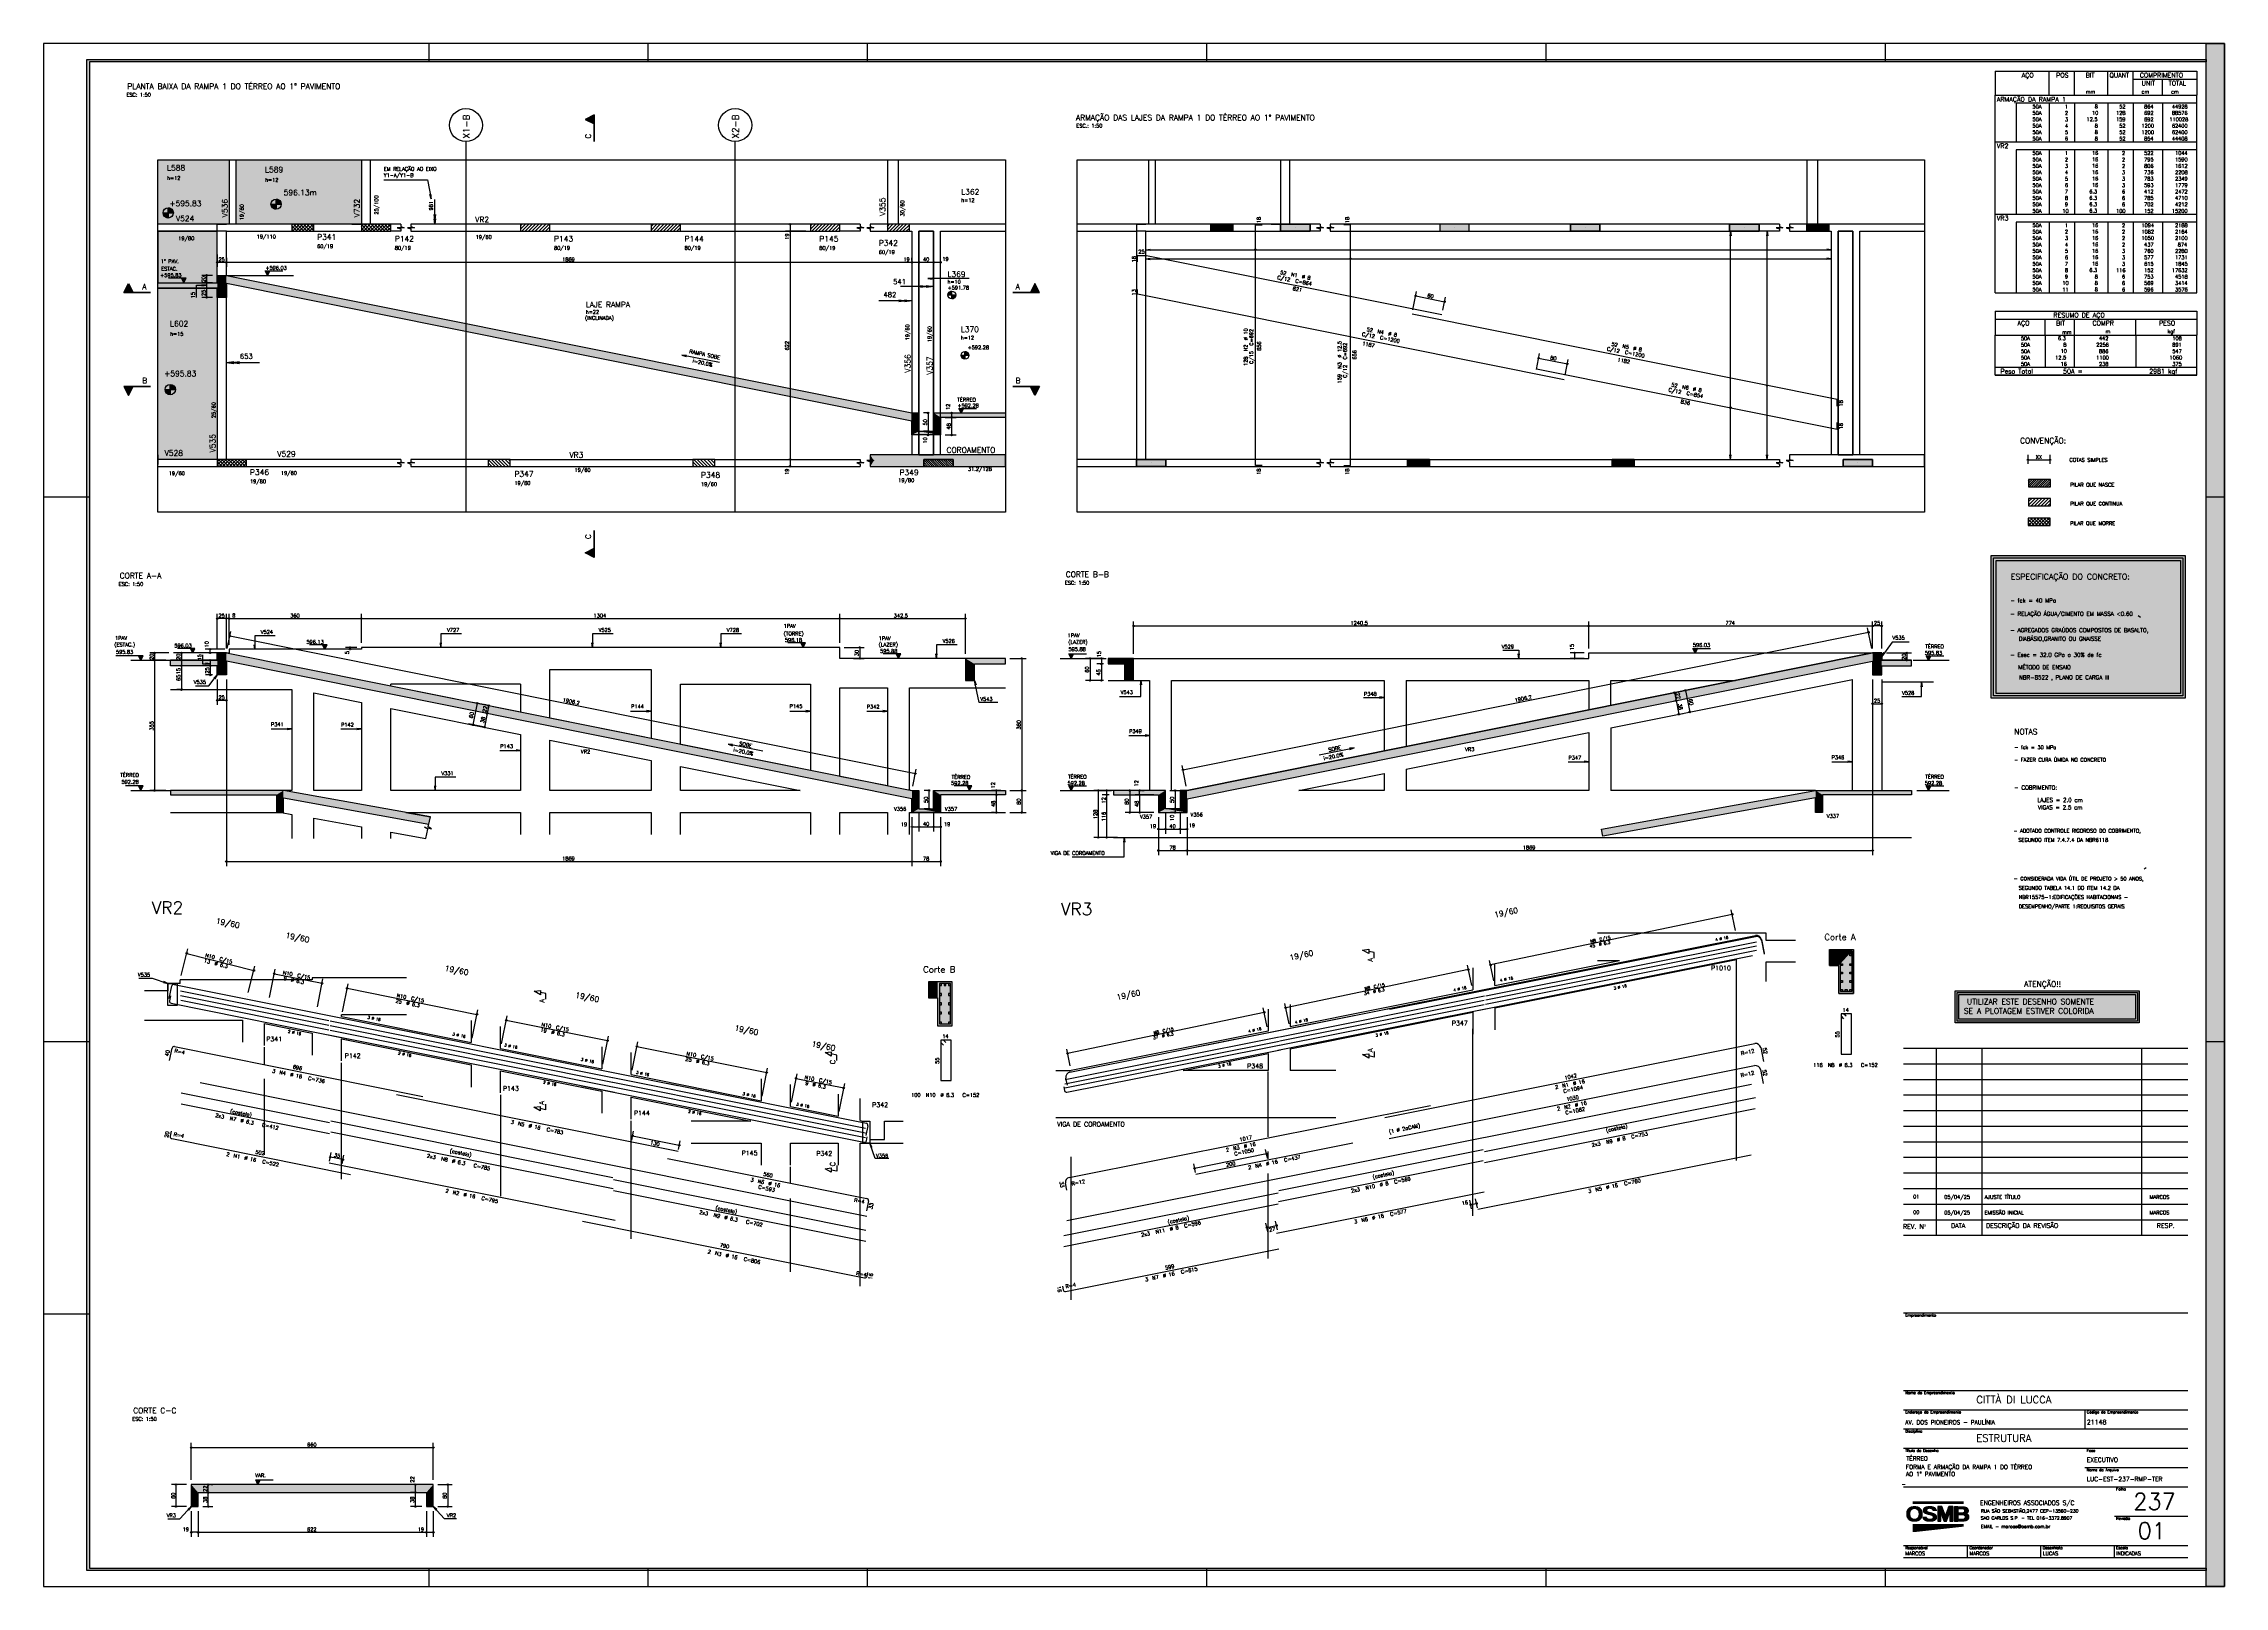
# Model space of a CAD drawing. Extents: x 0 to 119, y 0 to 84.
import ezdxf

# ---------------------------------------------------------------- set-up
doc = ezdxf.new("R2010")
doc.units = 0
doc.header["$LTSCALE"] = 100
doc.header["$MEASUREMENT"] = 0
for name, pattern in [('ESTILO_TQS_0001', [0.85, 0.7, -0.15]), ('ESTILO_TQS_0002', [0.3, 0.2, -0.1]), ('ESTILO_TQS_0003', [2.05, 1.5, -0.2, 0.15, -0.2]), ('ESTILO_TQS_0004', [2.4, 1.5, 0.2, 0.15, -0.2, 0.15, -0.2])]:
    doc.linetypes.add(name, pattern=pattern)
for name, color, linetype in [('1', 1, 'CONTINUOUS'), ('11', 11, 'CONTINUOUS'), ('12', 12, 'CONTINUOUS'), ('13', 13, 'CONTINUOUS'), ('2', 2, 'CONTINUOUS'), ('20', 4, 'CONTINUOUS'), ('26', 3, 'CONTINUOUS'), ('3', 3, 'CONTINUOUS'), ('4', 4, 'CONTINUOUS'), ('5', 5, 'CONTINUOUS'), ('6', 6, 'CONTINUOUS'), ('7', 7, 'CONTINUOUS'), ('8', 8, 'CONTINUOUS'), ('9', 9, 'CONTINUOUS')]:
    doc.layers.add(name, color=color, linetype=linetype)
doc.styles.get("Standard").update_dxf_attribs({"font": 'ROMANS.SHX'})

msp = doc.modelspace()

# ---------------------------------------------------------------- linework, layer by layer
at = {"layer": '1', "linetype": 'Continuous'}
for p, q in [((59.586411, 74.254538), (60.086412, 74.254538)), ((64.246411, 74.064538), (64.246411, 74.064538)), ((66.92273, 74.254538), (67.44641, 74.254538)), ((66.92273, 73.874538), (67.44641, 73.874538)), ((68.24641, 74.064538), (68.24641, 74.064538)), ((68.24641, 74.064538), (68.24641, 74.064538)), ((69.596645, 74.254538), (69.04641, 74.254538)), ((69.596645, 73.874538), (69.04641, 73.874538)), ((76.926411, 74.064538), (76.926411, 74.064538)), ((84.046411, 74.064538), (84.046411, 74.064538)), ((92.726411, 74.064538), (92.726411, 74.064538)), ((94.643296, 74.254538), (93.526411, 74.254538)), ((94.643296, 73.874538), (93.526411, 73.874538)), ((96.726411, 74.064538), (96.726411, 74.064538)), ((6.236286, 61.678571), (6.236286, 61.154571)), ((60.386411, 61.244538), (60.386411, 61.244538)), ((74.966411, 61.244538), (74.966411, 61.244538)), ((75.566411, 61.434538), (85.52641, 61.434538)), ((75.566411, 61.054538), (85.52641, 61.054538)), ((86.12641, 61.244538), (86.12641, 61.244538)), ((86.72641, 61.434538), (94.643296, 61.434538)), ((86.72641, 61.054538), (94.643296, 61.054538)), ((98.10641, 61.054538), (98.10641, 61.434538)), ((98.10641, 61.434538), (99.70641, 61.434538)), ((98.90641, 61.244538), (98.90641, 61.244538)), ((99.70641, 61.434538), (99.70641, 61.054538)), ((99.70641, 61.054538), (102.145158, 61.054538))]:
    msp.add_line(p, q, dxfattribs=at)
at = {"layer": '1', "linetype": 'ESTILO_TQS_0002'}
for p, q in [((9.964602, 71.465964), (13.630985, 71.465964)), ((4.759637, 50.485318), (6.914054, 50.485318)), ((9.964602, 50.885318), (7.085594, 50.885318)), ((55.428389, 50.585318), (57.930024, 50.585318)), ((101.934855, 50.485318), (103.901745, 50.485318)), ((4.759637, 43.385391), (6.914054, 43.385391)), ((55.428389, 43.385391), (58.230024, 43.385391)), ((102.134855, 43.385391), (103.901745, 43.385391)), ((32.11101, 24.560747), (34.659422, 24.049436)), ((16.31835, 23.264276), (15.635165, 23.40135)), ((66.677079, 23.570167), (62.753475, 22.788135)), ((77.811365, 20.809142), (78.126565, 20.871966)), ((66.697215, 19.562228), (67.220869, 19.671822))]:
    msp.add_line(p, q, dxfattribs=at)
at = {"layer": '1', "linetype": 'ESTILO_TQS_0003'}
for p, q in [((8.542217, 27.466566), (44.87715, 20.176363)), ((55.779775, 19.936036), (93.125201, 27.379527))]:
    msp.add_line(p, q, dxfattribs=at)
at = {"layer": '1', "linetype": 'ESTILO_TQS_0001'}
for p, q in [((7.499708, 26.901588), (15.579853, 25.280396)), ((78.567563, 23.70449), (93.327917, 26.646445)), ((15.651995, 25.385789), (31.044041, 22.297544)), ((67.338622, 21.586164), (78.495568, 23.809906)), ((31.069944, 22.172478), (44.832309, 19.411211)), ((55.631624, 19.133022), (67.312368, 21.461165))]:
    msp.add_line(p, q, dxfattribs=at)
at = {"layer": '1', "linetype": 'Continuous'}
for points in [[(30.013298, 80.213137), (29.52227, 79.967624), (30.013298, 79.722109), (30.013298, 80.213137)], [(60.246411, 77.757344), (60.246411, 74.254538)], [(60.626411, 74.254538), (60.626411, 77.757344)], [(67.446411, 77.757344), (67.446411, 74.254538)], [(67.946411, 74.254538), (67.946411, 77.757344)], [(96.126411, 77.757344), (96.126411, 74.254538)], [(96.726411, 74.254538), (96.726411, 77.757344)], [(59.836411, 74.254538), (56.358095, 74.254538)], [(56.358095, 73.874538), (59.586411, 73.874538)], [(59.586411, 74.254538), (59.586411, 61.434538)], [(60.086411, 73.874538), (59.586411, 73.874538)], [(60.246411, 74.254538), (59.836411, 74.254538)], [(60.086411, 61.434538), (60.086411, 73.874538)], [(60.086411, 73.874538), (60.436411, 73.874538)], [(60.626411, 74.254538), (60.246411, 74.254538)], [(60.436411, 73.874538), (63.646411, 73.874538)], [(63.646411, 74.254538), (60.626411, 74.254538)], [(63.646411, 73.874538), (64.846411, 73.874538), (64.846411, 74.254538), (63.646411, 74.254538), (63.646411, 73.874538)], [(63.646411, 74.254538), (64.846411, 74.254538), (64.846411, 73.874538), (63.646411, 73.874538), (63.646411, 74.254538)], [(67.44641, 74.254538), (64.846411, 74.254538)], [(64.846411, 73.874538), (67.44641, 73.874538)], [(67.44641, 73.874538), (69.04641, 73.874538), (69.04641, 74.254538), (67.44641, 74.254538), (67.44641, 73.874538)], [(67.44641, 73.874538), (69.04641, 73.874538), (69.04641, 74.254538), (67.44641, 74.254538), (67.44641, 73.874538)], [(67.44641, 74.254538), (69.04641, 74.254538), (69.04641, 73.874538), (67.44641, 73.874538), (67.44641, 74.254538)], [(69.596645, 74.254538), (69.596645, 74.127871), (69.786645, 74.064538), (69.406645, 74.064538), (69.596645, 74.001204), (69.596645, 73.874538)], [(70.148029, 74.254538), (70.148029, 74.127871), (70.338029, 74.064538), (69.958029, 74.064538), (70.148029, 74.001204), (70.148029, 73.874538)], [(76.126411, 74.254538), (70.148029, 74.254538)], [(70.148029, 73.874538), (76.126411, 73.874538)], [(76.126411, 73.874538), (77.726411, 73.874538), (77.726411, 74.254538), (76.126411, 74.254538), (76.126411, 73.874538)], [(77.726411, 74.254538), (76.126411, 74.254538), (76.126411, 73.874538), (77.726411, 73.874538), (77.726411, 74.254538)], [(80.750855, 74.254538), (77.726411, 74.254538)], [(78.016411, 74.254538), (77.726411, 74.254538)], [(77.726411, 73.874538), (83.246411, 73.874538)], [(77.726411, 73.874538), (80.750855, 73.874538)], [(77.726411, 73.874538), (78.016411, 73.874538)], [(83.246411, 74.254538), (78.016411, 74.254538)], [(78.016411, 73.874538), (83.246411, 73.874538)], [(83.246411, 74.254538), (80.750855, 74.254538)], [(80.750855, 73.874538), (83.246411, 73.874538)], [(83.246411, 73.874538), (84.846411, 73.874538), (84.846411, 74.254538), (83.246411, 74.254538), (83.246411, 73.874538)], [(83.246411, 74.254538), (84.846411, 74.254538), (84.846411, 73.874538), (83.246411, 73.874538), (83.246411, 74.254538)], [(91.926411, 74.254538), (84.846411, 74.254538)], [(91.926411, 74.254538), (84.846411, 74.254538)], [(84.846411, 73.874538), (91.926411, 73.874538)], [(84.846411, 73.874538), (91.926411, 73.874538)], [(84.846411, 73.874538), (91.926411, 73.874538)], [(91.926411, 73.874538), (93.526411, 73.874538), (93.526411, 74.254538), (91.926411, 74.254538), (91.926411, 73.874538)], [(91.926411, 74.254538), (93.526411, 74.254538), (93.526411, 73.874538), (91.926411, 73.874538), (91.926411, 74.254538)], [(94.643296, 74.254538), (94.643296, 74.127872), (94.833296, 74.064538), (94.453296, 74.064538), (94.643296, 74.001205), (94.643296, 73.874538)], [(95.19468, 74.254538), (95.19468, 74.127872), (95.38468, 74.064538), (95.00468, 74.064538), (95.19468, 74.001205), (95.19468, 73.874538)], [(96.126411, 74.254538), (95.19468, 74.254538)], [(95.19468, 73.874538), (96.126411, 73.874538)], [(96.126411, 73.874538), (97.326411, 73.874538), (97.326411, 74.254538), (96.126411, 74.254538), (96.126411, 73.874538)], [(96.126411, 74.254538), (97.326411, 74.254538), (97.326411, 73.874538), (96.126411, 73.874538), (96.126411, 74.254538)], [(98.49641, 74.254538), (97.326411, 74.254538)], [(97.65641, 74.254538), (97.326411, 74.254538)], [(97.326411, 73.874538), (97.46641, 73.874538)], [(97.326411, 73.874538), (97.46641, 73.874538)], [(97.46641, 73.874538), (97.46641, 61.678538)], [(102.558277, 74.254538), (97.65641, 74.254538)], [(97.84641, 61.678538), (98.64641, 61.678538), (98.64641, 73.874538), (97.84641, 73.874538), (97.84641, 61.678538)], [(99.02641, 73.874538), (102.558277, 73.874538)], [(99.02641, 61.678538), (99.02641, 73.874538)], [(4.380526, 70.526118), (4.626039, 71.017146), (4.871554, 70.526118), (4.380526, 70.526118)], [(54.292229, 70.526118), (54.046715, 71.017146), (53.8012, 70.526118), (54.292229, 70.526118)], [(4.380526, 65.407023), (4.626039, 64.915995), (4.871554, 65.407023), (4.380526, 65.407023)], [(54.292229, 65.407023), (54.046715, 64.915995), (53.8012, 65.407023), (54.292229, 65.407023)], [(45.072872, 61.678571), (45.072872, 61.429904), (45.262872, 61.366571), (44.882872, 61.366571), (45.072872, 61.303237), (45.072872, 61.054571), (47.984602, 61.054571), (47.984602, 61.434571), (49.584602, 61.434571), (49.584602, 61.054571), (52.436468, 61.054571), (52.436468, 61.678571), (45.072872, 61.678571)], [(69.596645, 61.434538), (56.358095, 61.434538)], [(56.358095, 61.054538), (69.596645, 61.054538)], [(61.186411, 61.054538), (61.186411, 61.434538), (59.586411, 61.434538), (59.586411, 61.054538), (61.186411, 61.054538)], [(59.586411, 61.434538), (61.186411, 61.434538), (61.186411, 61.054538), (59.586411, 61.054538), (59.586411, 61.434538)], [(69.596645, 61.434537), (69.596645, 61.30787), (69.786645, 61.244537), (69.406645, 61.244537), (69.596645, 61.181204), (69.596645, 61.054537)], [(70.148029, 61.434537), (70.148029, 61.30787), (70.338029, 61.244537), (69.958029, 61.244537), (70.148029, 61.181204), (70.148029, 61.054537)], [(74.366411, 61.434537), (70.148029, 61.434537)], [(70.148029, 61.054537), (74.366411, 61.054537)], [(75.566411, 61.054538), (75.566411, 61.434538), (74.366411, 61.434538), (74.366411, 61.054538), (75.566411, 61.054538)], [(74.366411, 61.434538), (75.566411, 61.434538), (75.566411, 61.054538), (74.366411, 61.054538), (74.366411, 61.434538)], [(86.72641, 61.054538), (86.72641, 61.434538), (85.52641, 61.434538), (85.52641, 61.054538), (86.72641, 61.054538)], [(85.52641, 61.434538), (86.72641, 61.434538), (86.72641, 61.054538), (85.52641, 61.054538), (85.52641, 61.434538)], [(94.643296, 61.434537), (94.643296, 61.30787), (94.833296, 61.244537), (94.453296, 61.244537), (94.643296, 61.181204), (94.643296, 61.054537)], [(95.19468, 61.678538), (95.19468, 61.429871), (95.38468, 61.366538), (95.00468, 61.366538), (95.19468, 61.303204), (95.19468, 61.054538)], [(95.19468, 61.678538), (95.19468, 61.429871), (95.38468, 61.366538), (95.00468, 61.366538), (95.19468, 61.303204), (95.19468, 61.054538), (98.10641, 61.054538), (98.10641, 61.434538), (99.70641, 61.434538), (99.70641, 61.054538), (102.558277, 61.054538), (102.558277, 61.678538), (95.19468, 61.678538)], [(97.46641, 61.678538), (95.19468, 61.678538)], [(95.19468, 61.054538), (97.65641, 61.054538)], [(97.65641, 61.054538), (98.10641, 61.054538)], [(98.64641, 61.678538), (97.84641, 61.678538)], [(99.70641, 61.054538), (99.70641, 61.434538), (98.10641, 61.434538), (98.10641, 61.054538), (99.70641, 61.054538)], [(98.10641, 61.434538), (99.70641, 61.434538), (99.70641, 61.054538), (98.10641, 61.054538), (98.10641, 61.434538)], [(99.70641, 61.054538), (102.558277, 61.054538)], [(30.013298, 56.094631), (29.52227, 56.340145), (30.013298, 56.58566), (30.013298, 56.094631)], [(62.342298, 43.385391), (99.72183, 50.885318), (100.22183, 50.885318)], [(61.96183, 43.385391), (62.342196, 43.385391)], [(97.878754, 32.326053), (97.878754, 33.846053), (97.378754, 33.846053), (97.378754, 34.726053), (97.878754, 34.726053), (98.678754, 34.726053), (98.678754, 32.326053), (97.878754, 32.326053)], [(49.544367, 30.55964), (49.544367, 32.95964), (48.744367, 32.95964), (48.244367, 32.95964), (48.244367, 32.07964), (48.744367, 32.07964), (48.744367, 30.55964), (49.544367, 30.55964)]]:
    msp.add_lwpolyline(points, dxfattribs=at)
at = {"layer": '1', "linetype": 'ESTILO_TQS_0001'}
for points in [[(97.84641, 73.874538), (98.64641, 73.874538)], [(97.84641, 61.678538), (97.84641, 73.874538)], [(98.64641, 73.874538), (98.64641, 61.678538)]]:
    msp.add_lwpolyline(points, dxfattribs=at)
at = {"layer": '1', "linetype": 'ESTILO_TQS_0002'}
for points in [[(7.279151, 31.664638), (6.779151, 31.664638), (6.779151, 32.864638), (7.279151, 32.864638), (7.279151, 31.664638)], [(44.65915, 25.364712), (45.039151, 25.364712), (45.039151, 24.164712), (44.65915, 24.164712), (44.65915, 25.364712)]]:
    msp.add_lwpolyline(points, dxfattribs=at)
at = {"layer": '1', "linetype": 'Continuous'}
for points in [[(63.646411, 74.254538), (64.846411, 74.254538), (64.846411, 73.874538)], [(63.646411, 74.254538), (64.846411, 73.874538), (63.646411, 73.874538)], [(63.646411, 74.254538), (63.646411, 73.874538), (63.646411, 74.254538)], [(67.44641, 74.254538), (69.04641, 74.254538), (69.04641, 73.874538)], [(67.44641, 74.254538), (69.04641, 73.874538), (67.44641, 73.874538)], [(67.44641, 74.254538), (67.44641, 73.874538), (67.44641, 74.254538)], [(77.726411, 74.254538), (76.126411, 74.254538), (76.126411, 73.874538)], [(77.726411, 74.254538), (76.126411, 73.874538), (77.726411, 73.874538)], [(77.726411, 74.254538), (77.726411, 73.874538), (77.726411, 74.254538)], [(83.246411, 74.254538), (84.846411, 74.254538), (84.846411, 73.874538)], [(83.246411, 74.254538), (84.846411, 73.874538), (83.246411, 73.874538)], [(83.246411, 74.254538), (83.246411, 73.874538), (83.246411, 74.254538)], [(91.926411, 74.254538), (93.526411, 74.254538), (93.526411, 73.874538)], [(91.926411, 74.254538), (93.526411, 73.874538), (91.926411, 73.874538)], [(91.926411, 74.254538), (91.926411, 73.874538), (91.926411, 74.254538)], [(96.126411, 74.254538), (97.326411, 74.254538), (97.326411, 73.874538)], [(96.126411, 74.254538), (97.326411, 73.874538), (96.126411, 73.874538)], [(96.126411, 74.254538), (96.126411, 73.874538), (96.126411, 74.254538)], [(45.262872, 61.366571), (44.882872, 61.366571), (45.072872, 61.303237)], [(52.436468, 61.678571), (45.072872, 61.678571), (45.262872, 61.366571)], [(45.262872, 61.366571), (45.072872, 61.678571), (45.072872, 61.429904)], [(45.262872, 61.366571), (45.072872, 61.303237), (45.072872, 61.054571)], [(45.262872, 61.366571), (45.072872, 61.054571), (47.984602, 61.054571)], [(52.436468, 61.678571), (45.262872, 61.366571), (47.984602, 61.434571)], [(45.262872, 61.366571), (47.984602, 61.054571), (47.984602, 61.434571)], [(52.436468, 61.678571), (47.984602, 61.434571), (49.584602, 61.434571)], [(52.436468, 61.678571), (49.584602, 61.434571), (49.584602, 61.054571)], [(52.436468, 61.678571), (49.584602, 61.054571), (52.436468, 61.054571)], [(59.586411, 61.434538), (61.186411, 61.434538), (61.186411, 61.054538)], [(59.586411, 61.434538), (61.186411, 61.054538), (59.586411, 61.054538)], [(59.586411, 61.434538), (59.586411, 61.054538), (59.586411, 61.434538)], [(74.366411, 61.434538), (75.566411, 61.434538), (75.566411, 61.054538)], [(74.366411, 61.434538), (75.566411, 61.054538), (74.366411, 61.054538)], [(74.366411, 61.434538), (74.366411, 61.054538), (74.366411, 61.434538)], [(85.52641, 61.434538), (86.72641, 61.434538), (86.72641, 61.054538)], [(85.52641, 61.434538), (86.72641, 61.054538), (85.52641, 61.054538)], [(85.52641, 61.434538), (85.52641, 61.054538), (85.52641, 61.434538)], [(98.10641, 61.434538), (99.70641, 61.434538), (99.70641, 61.054538)], [(98.10641, 61.434538), (99.70641, 61.054538), (98.10641, 61.054538)], [(98.10641, 61.434538), (98.10641, 61.054538), (98.10641, 61.434538)], [(97.878754, 33.846053), (97.378754, 33.846053), (97.878754, 34.726053)], [(97.878754, 34.726053), (97.378754, 33.846053), (97.378754, 34.726053)], [(98.678754, 32.326053), (97.878754, 32.326053), (98.678754, 34.726053)], [(97.878754, 32.326053), (97.878754, 33.846053), (98.678754, 34.726053)], [(98.678754, 34.726053), (97.878754, 33.846053), (97.878754, 34.726053)], [(48.744367, 32.07964), (48.744367, 32.95964), (48.244367, 32.95964)], [(48.744367, 32.07964), (48.244367, 32.95964), (48.244367, 32.07964)], [(48.744367, 32.07964), (49.544367, 30.55964), (48.744367, 32.95964)], [(48.744367, 32.95964), (49.544367, 30.55964), (49.544367, 32.95964)], [(48.744367, 32.07964), (48.744367, 30.55964), (49.544367, 30.55964)]]:
    msp.add_solid(points, dxfattribs=at)
at = {"layer": '11', "linetype": 'ESTILO_TQS_0004'}
msp.add_lwpolyline([(6.236286, 77.757377), (52.436468, 77.757377), (52.436468, 58.550392), (6.236286, 58.550392), (6.236286, 77.757377)], dxfattribs=at)
at = {"layer": '11', "linetype": 'Continuous'}
for points in [[(6.236286, 77.757377), (10.124602, 77.757377), (10.124602, 74.254571), (6.236286, 74.254571), (6.236286, 77.757377)], [(6.236286, 71.065964), (9.464602, 71.065964), (9.464602, 73.874571), (6.236286, 73.874571), (6.236286, 71.065964)], [(6.236286, 70.765964), (9.464602, 70.765964), (9.464602, 61.434571), (6.236286, 61.434571), (6.236286, 70.765964)], [(106.189182, 56.189817), (116.762621, 56.189817), (116.762621, 48.412718), (106.189182, 48.412718), (106.189182, 56.189817)], [(104.226981, 32.468762), (114.259319, 32.468762), (114.259319, 30.718247), (104.226981, 30.718247), (104.226981, 32.468762)]]:
    msp.add_lwpolyline(points, dxfattribs=at)
for points in [[(6.236286, 77.757377), (10.124602, 77.757377), (10.124602, 74.254571)], [(6.236286, 77.757377), (10.124602, 74.254571), (6.236286, 74.254571)], [(6.236286, 77.757377), (6.236286, 74.254571), (6.236286, 77.757377)], [(6.236286, 71.065964), (9.464602, 71.065964), (9.464602, 73.874571)], [(6.236286, 71.065964), (9.464602, 73.874571), (6.236286, 73.874571)], [(6.236286, 71.065964), (6.236286, 73.874571), (6.236286, 71.065964)], [(6.236286, 70.765964), (9.464602, 70.765964), (9.464602, 61.434571)], [(6.236286, 70.765964), (9.464602, 61.434571), (6.236286, 61.434571)], [(6.236286, 70.765964), (6.236286, 61.434571), (6.236286, 70.765964)], [(106.189182, 56.189817), (116.762621, 56.189817), (116.762621, 48.412718)], [(106.189182, 56.189817), (116.762621, 48.412718), (106.189182, 48.412718)], [(106.189182, 56.189817), (106.189182, 48.412718), (106.189182, 56.189817)], [(104.226981, 32.468762), (114.259319, 32.468762), (114.259319, 30.718247)], [(104.226981, 32.468762), (114.259319, 30.718247), (104.226981, 30.718247)], [(104.226981, 32.468762), (104.226981, 30.718247), (104.226981, 32.468762)]]:
    msp.add_solid(points, dxfattribs=at)
at = {"layer": '12', "linetype": 'Continuous'}
for p, q in [((26.004602, 73.988868), (26.270305, 74.254571)), ((26.004602, 74.172716), (26.086457, 74.254571)), ((26.074153, 73.874571), (26.454153, 74.254571)), ((26.258, 73.874571), (26.638, 74.254571)), ((26.441848, 73.874571), (26.821848, 74.254571)), ((26.625696, 73.874571), (27.005696, 74.254571)), ((26.809544, 73.874571), (27.189544, 74.254571)), ((26.993391, 73.874571), (27.373391, 74.254571)), ((27.177239, 73.874571), (27.557239, 74.254571)), ((27.361087, 73.874571), (27.604602, 74.118086)), ((27.544935, 73.874571), (27.604602, 73.934238)), ((33.124602, 73.938806), (33.440367, 74.254571)), ((33.124602, 74.122653), (33.256519, 74.254571)), ((33.244215, 73.874571), (33.624215, 74.254571)), ((33.428063, 73.874571), (33.808063, 74.254571)), ((33.61191, 73.874571), (33.99191, 74.254571)), ((33.795758, 73.874571), (34.175758, 74.254571)), ((33.979606, 73.874571), (34.359606, 74.254571)), ((34.163454, 73.874571), (34.543454, 74.254571)), ((34.347301, 73.874571), (34.724602, 74.251871)), ((34.531149, 73.874571), (34.724602, 74.068023)), ((34.714997, 73.874571), (34.724602, 73.884176)), ((41.804602, 73.977961), (42.081212, 74.254571)), ((41.804602, 74.161808), (41.897364, 74.254571)), ((41.88506, 73.874571), (42.26506, 74.254571)), ((42.068908, 73.874571), (42.448908, 74.254571)), ((42.252755, 73.874571), (42.632755, 74.254571)), ((42.436603, 73.874571), (42.816603, 74.254571)), ((42.620451, 73.874571), (43.000451, 74.254571)), ((42.804299, 73.874571), (43.184299, 74.254571)), ((42.988146, 73.874571), (43.368146, 74.254571)), ((43.171994, 73.874571), (43.404602, 74.107179)), ((43.355842, 73.874571), (43.404602, 73.923331)), ((46.004602, 73.949462), (46.309711, 74.254571)), ((46.004602, 74.13331), (46.125863, 74.254571)), ((46.113558, 73.874571), (46.493558, 74.254571)), ((46.297406, 73.874571), (46.677406, 74.254571)), ((46.481254, 73.874571), (46.861254, 74.254571)), ((46.665102, 73.874571), (47.045102, 74.254571)), ((46.848949, 73.874571), (47.204602, 74.230223)), ((47.032797, 73.874571), (47.204602, 74.046376)), ((24.244602, 61.428456), (24.618487, 61.054571)), ((24.244602, 61.244608), (24.434639, 61.054571)), ((24.244602, 61.06076), (24.250792, 61.054571)), ((24.422335, 61.434571), (24.802335, 61.054571)), ((24.606183, 61.434571), (24.986183, 61.054571)), ((24.79003, 61.434571), (25.17003, 61.054571)), ((24.973878, 61.434571), (25.353878, 61.054571)), ((25.157726, 61.434571), (25.444602, 61.147694)), ((25.341574, 61.434571), (25.444602, 61.331542)), ((35.404602, 61.299322), (35.649353, 61.054571)), ((35.404602, 61.115474), (35.465505, 61.054571)), ((35.453201, 61.434571), (35.833201, 61.054571)), ((35.637048, 61.434571), (36.017048, 61.054571)), ((35.820896, 61.434571), (36.200896, 61.054571)), ((36.004744, 61.434571), (36.384744, 61.054571)), ((36.188592, 61.434571), (36.568592, 61.054571)), ((36.372439, 61.434571), (36.604602, 61.202408)), ((36.556287, 61.434571), (36.604602, 61.386256)), ((108.218801, 58.947601), (108.579091, 59.30789)), ((108.218801, 59.131448), (108.395243, 59.30789)), ((108.362943, 58.907895), (108.762938, 59.30789)), ((108.546791, 58.907895), (108.946786, 59.30789)), ((108.730638, 58.907895), (109.130634, 59.30789)), ((108.914486, 58.907895), (109.314482, 59.30789)), ((109.098334, 58.907895), (109.418788, 59.228349)), ((109.282182, 58.907895), (109.418788, 59.044501))]:
    msp.add_line(p, q, dxfattribs=at)
at = {"layer": '13', "linetype": 'Continuous'}
for p, q in [((13.524602, 74.010516), (13.768656, 74.254571)), ((13.524602, 74.194364), (13.584809, 74.254571)), ((13.524602, 74.170781), (13.820812, 73.874571)), ((13.524602, 73.986933), (13.636965, 73.874571)), ((13.572504, 73.874571), (13.952504, 74.254571)), ((13.62466, 74.254571), (14.00466, 73.874571)), ((13.756352, 73.874571), (14.136352, 74.254571)), ((13.808508, 74.254571), (14.188508, 73.874571)), ((13.9402, 73.874571), (14.3202, 74.254571)), ((13.992356, 74.254571), (14.372356, 73.874571)), ((14.124048, 73.874571), (14.504048, 74.254571)), ((14.176204, 74.254571), (14.556204, 73.874571)), ((14.307895, 73.874571), (14.687895, 74.254571)), ((14.360051, 74.254571), (14.724602, 73.89002)), ((14.491743, 73.874571), (14.724602, 74.10743)), ((14.543899, 74.254571), (14.724602, 74.073867)), ((14.675591, 73.874571), (14.724602, 73.923582)), ((17.324602, 73.949713), (17.62946, 74.254571)), ((17.324602, 74.13356), (17.445612, 74.254571)), ((17.324602, 73.949713), (17.62946, 74.254571)), ((17.324602, 74.13356), (17.445612, 74.254571)), ((17.324602, 74.231584), (17.681615, 73.874571)), ((17.324602, 74.231584), (17.681615, 73.874571)), ((17.324602, 74.047737), (17.497767, 73.874571)), ((17.324602, 74.047737), (17.497767, 73.874571)), ((17.433308, 73.874571), (17.813308, 74.254571)), ((17.433308, 73.874571), (17.813308, 74.254571)), ((17.485463, 74.254571), (17.865463, 73.874571)), ((17.485463, 74.254571), (17.865463, 73.874571)), ((17.617156, 73.874571), (17.997156, 74.254571)), ((17.617156, 73.874571), (17.997156, 74.254571)), ((17.66931, 74.254571), (18.04931, 73.874571)), ((17.66931, 74.254571), (18.04931, 73.874571)), ((17.801003, 73.874571), (18.181003, 74.254571)), ((17.801003, 73.874571), (18.181003, 74.254571)), ((17.853158, 74.254571), (18.233158, 73.874571)), ((17.853158, 74.254571), (18.233158, 73.874571)), ((17.984851, 73.874571), (18.364851, 74.254571)), ((17.984851, 73.874571), (18.364851, 74.254571)), ((18.037006, 74.254571), (18.417006, 73.874571)), ((18.037006, 74.254571), (18.417006, 73.874571)), ((18.168699, 73.874571), (18.548699, 74.254571)), ((18.168699, 73.874571), (18.548699, 74.254571)), ((18.220854, 74.254571), (18.600854, 73.874571)), ((18.220854, 74.254571), (18.600854, 73.874571)), ((18.352547, 73.874571), (18.732547, 74.254571)), ((18.352547, 73.874571), (18.732547, 74.254571)), ((18.404702, 74.254571), (18.784702, 73.874571)), ((18.404702, 74.254571), (18.784702, 73.874571)), ((18.536394, 73.874571), (18.916394, 74.254571)), ((18.536394, 73.874571), (18.916394, 74.254571)), ((18.588549, 74.254571), (18.924602, 73.918519)), ((18.588549, 74.254571), (18.924602, 73.918519)), ((18.720242, 73.874571), (18.924602, 74.078931)), ((18.720242, 73.874571), (18.924602, 74.078931)), ((18.772397, 74.254571), (18.924602, 74.102366)), ((18.772397, 74.254571), (18.924602, 74.102366)), ((18.90409, 73.874571), (18.924602, 73.895083)), ((18.90409, 73.874571), (18.924602, 73.895083)), ((9.464602, 61.125824), (9.773349, 61.434571)), ((9.464602, 61.309671), (9.589501, 61.434571)), ((9.464602, 61.316787), (9.726818, 61.054571)), ((9.464602, 61.132939), (9.54297, 61.054571)), ((9.530666, 61.434571), (9.910666, 61.054571)), ((9.577197, 61.054571), (9.957197, 61.434571)), ((9.714514, 61.434571), (10.094514, 61.054571)), ((9.761045, 61.054571), (10.141045, 61.434571)), ((9.898362, 61.434571), (10.278362, 61.054571)), ((9.944892, 61.054571), (10.324892, 61.434571)), ((10.082209, 61.434571), (10.462209, 61.054571)), ((10.12874, 61.054571), (10.50874, 61.434571)), ((10.266057, 61.434571), (10.646057, 61.054571)), ((10.312588, 61.054571), (10.692588, 61.434571)), ((10.449905, 61.434571), (10.829905, 61.054571)), ((10.496436, 61.054571), (10.876436, 61.434571)), ((10.633753, 61.434571), (11.013753, 61.054571)), ((10.680283, 61.054571), (11.060283, 61.434571)), ((10.8176, 61.434571), (11.064602, 61.187569)), ((10.864131, 61.054571), (11.064602, 61.255041)), ((11.001448, 61.434571), (11.064602, 61.371417)), ((11.047979, 61.054571), (11.064602, 61.071194)), ((108.207831, 58.017391), (108.42916, 58.23872)), ((108.207831, 58.201239), (108.245312, 58.23872)), ((108.207831, 58.174395), (108.543501, 57.838725)), ((108.207831, 57.990547), (108.359653, 57.838725)), ((108.213012, 57.838725), (108.613007, 58.23872)), ((108.327353, 58.23872), (108.727349, 57.838725)), ((108.39686, 57.838725), (108.796855, 58.23872)), ((108.511201, 58.23872), (108.911196, 57.838725)), ((108.580707, 57.838725), (108.980703, 58.23872)), ((108.695049, 58.23872), (109.095044, 57.838725)), ((108.764555, 57.838725), (109.164551, 58.23872)), ((108.878896, 58.23872), (109.278892, 57.838725)), ((108.948403, 57.838725), (109.348398, 58.23872)), ((109.062744, 58.23872), (109.407818, 57.893647)), ((109.132251, 57.838725), (109.407818, 58.114292)), ((109.246592, 58.23872), (109.407818, 58.077495)), ((109.316098, 57.838725), (109.407818, 57.930444))]:
    msp.add_line(p, q, dxfattribs=at)
at = {"layer": '2', "linetype": 'Continuous'}
for p, q in [((21.000081, 84.099962), (21.000081, 83.099962)), ((32.950081, 84.099962), (32.950081, 83.099962)), ((44.900081, 84.099962), (44.900081, 83.099962)), ((63.400081, 84.099962), (63.400081, 83.099962)), ((81.900081, 84.099962), (81.900081, 83.099962)), ((100.400081, 84.099962), (100.400081, 83.099962)), ((106.4, 82.595001), (106.4, 81.282501)), ((106.4, 82.595001), (117.4, 82.595001)), ((109.35, 81.282501), (109.35, 82.595001)), ((110.73, 81.282501), (110.73, 82.595001)), ((112.54, 81.282501), (112.54, 82.595001)), ((113.92, 81.282501), (113.92, 82.595001)), ((113.92, 82.157501), (117.4, 82.157501)), ((115.53, 81.282501), (115.53, 82.157501)), ((117.4, 82.595001), (117.4, 81.282501)), ((106.4, 81.282501), (117.4, 81.282501)), ((106.4, 80.845001), (106.4, 81.282501)), ((106.4, 81.282501), (117.4, 81.282501)), ((117.4, 80.845001), (117.4, 81.282501)), ((106.4, 80.495001), (106.4, 80.845001)), ((106.4, 80.145001), (106.4, 80.495001)), ((106.4, 79.795001), (106.4, 80.145001)), ((106.4, 79.445001), (106.4, 79.795001)), ((117.4, 80.845001), (107.55, 80.845001)), ((107.55, 80.845001), (107.55, 80.495001)), ((107.55, 80.495001), (107.55, 80.145001)), ((107.55, 80.145001), (107.55, 79.795001)), ((107.55, 79.795001), (107.55, 79.445001)), ((109.35, 80.845001), (109.35, 80.495001)), ((109.35, 80.495001), (109.35, 80.145001)), ((109.35, 80.145001), (109.35, 79.795001)), ((109.35, 79.795001), (109.35, 79.445001)), ((110.73, 80.845001), (110.73, 80.495001)), ((110.73, 80.495001), (110.73, 80.145001)), ((110.73, 80.145001), (110.73, 79.795001)), ((110.73, 79.795001), (110.73, 79.445001)), ((112.54, 80.845001), (112.54, 80.495001)), ((112.54, 80.495001), (112.54, 80.145001)), ((112.54, 80.145001), (112.54, 79.795001)), ((112.54, 79.795001), (112.54, 79.445001)), ((113.92, 80.845001), (113.92, 80.495001)), ((113.92, 80.495001), (113.92, 80.145001)), ((113.92, 80.145001), (113.92, 79.795001)), ((113.92, 79.795001), (113.92, 79.445001)), ((115.53, 80.845001), (115.53, 80.495001)), ((115.53, 80.495001), (115.53, 80.145001)), ((115.53, 80.145001), (115.53, 79.795001)), ((115.53, 79.795001), (115.53, 79.445001)), ((117.4, 80.495001), (117.4, 80.845001)), ((117.4, 80.145001), (117.4, 80.495001)), ((117.4, 79.795001), (117.4, 80.145001)), ((117.4, 79.445001), (117.4, 79.795001)), ((106.4, 79.095001), (106.4, 79.445001)), ((106.4, 78.745001), (106.4, 79.095001)), ((106.4, 78.307501), (106.4, 78.745001)), ((106.4, 78.745001), (117.4, 78.745001)), ((107.55, 79.445001), (107.55, 79.095001)), ((107.55, 79.095001), (107.55, 78.745001)), ((109.35, 79.445001), (109.35, 79.095001)), ((109.35, 79.095001), (109.35, 78.745001)), ((110.73, 79.445001), (110.73, 79.095001)), ((110.73, 79.095001), (110.73, 78.745001)), ((112.54, 79.445001), (112.54, 79.095001)), ((112.54, 79.095001), (112.54, 78.745001)), ((113.92, 79.445001), (113.92, 79.095001)), ((113.92, 79.095001), (113.92, 78.745001)), ((115.53, 79.445001), (115.53, 79.095001)), ((115.53, 79.095001), (115.53, 78.745001)), ((117.4, 79.095001), (117.4, 79.445001)), ((117.4, 78.745001), (117.4, 79.095001)), ((117.4, 78.307501), (117.4, 78.745001)), ((106.4, 77.957501), (106.4, 78.307501)), ((106.4, 77.607501), (106.4, 77.957501)), ((106.4, 77.257502), (106.4, 77.607501)), ((117.4, 78.307501), (107.55, 78.307501)), ((107.55, 78.307501), (107.55, 77.957501)), ((107.55, 77.957501), (107.55, 77.607501)), ((107.55, 77.607501), (107.55, 77.257502)), ((109.35, 78.307501), (109.35, 77.957501)), ((109.35, 77.957501), (109.35, 77.607501)), ((109.35, 77.607501), (109.35, 77.257502)), ((110.73, 78.307501), (110.73, 77.957501)), ((110.73, 77.957501), (110.73, 77.607501)), ((110.73, 77.607501), (110.73, 77.257502)), ((112.54, 78.307501), (112.54, 77.957501)), ((112.54, 77.957501), (112.54, 77.607501)), ((112.54, 77.607501), (112.54, 77.257502)), ((113.92, 78.307501), (113.92, 77.957501)), ((113.92, 77.957501), (113.92, 77.607501)), ((113.92, 77.607501), (113.92, 77.257502)), ((115.53, 78.307501), (115.53, 77.957501)), ((115.53, 77.957501), (115.53, 77.607501)), ((115.53, 77.607501), (115.53, 77.257502)), ((117.4, 77.957501), (117.4, 78.307501)), ((117.4, 77.607501), (117.4, 77.957501)), ((117.4, 77.257502), (117.4, 77.607501)), ((106.4, 76.907502), (106.4, 77.257502)), ((106.4, 76.557502), (106.4, 76.907502)), ((106.4, 76.207502), (106.4, 76.557502)), ((106.4, 75.857502), (106.4, 76.207502)), ((107.55, 77.257502), (107.55, 76.907502)), ((107.55, 76.907502), (107.55, 76.557502)), ((107.55, 76.557502), (107.55, 76.207502)), ((107.55, 76.207502), (107.55, 75.857502)), ((109.35, 77.257502), (109.35, 76.907502)), ((109.35, 76.907502), (109.35, 76.557502)), ((109.35, 76.557502), (109.35, 76.207502)), ((109.35, 76.207502), (109.35, 75.857502)), ((110.73, 77.257502), (110.73, 76.907502)), ((110.73, 76.907502), (110.73, 76.557502)), ((110.73, 76.557502), (110.73, 76.207502)), ((110.73, 76.207502), (110.73, 75.857502)), ((112.54, 77.257502), (112.54, 76.907502)), ((112.54, 76.907502), (112.54, 76.557502)), ((112.54, 76.557502), (112.54, 76.207502)), ((112.54, 76.207502), (112.54, 75.857502)), ((113.92, 77.257502), (113.92, 76.907502)), ((113.92, 76.907502), (113.92, 76.557502)), ((113.92, 76.557502), (113.92, 76.207502)), ((113.92, 76.207502), (113.92, 75.857502)), ((115.53, 77.257502), (115.53, 76.907502)), ((115.53, 76.907502), (115.53, 76.557502)), ((115.53, 76.557502), (115.53, 76.207502)), ((115.53, 76.207502), (115.53, 75.857502)), ((117.4, 76.907502), (117.4, 77.257502)), ((117.4, 76.557502), (117.4, 76.907502)), ((117.4, 76.207502), (117.4, 76.557502)), ((117.4, 75.857502), (117.4, 76.207502)), ((6.792149, 75.15532), (6.792149, 74.59282)), ((6.792149, 74.59282), (6.792149, 75.15532)), ((6.792149, 75.141655), (6.878754, 75.141655)), ((6.792149, 75.123816), (6.921489, 75.123816)), ((6.792149, 75.105977), (6.951274, 75.105977)), ((6.792149, 75.088137), (6.974568, 75.088137)), ((6.792149, 75.0703), (6.993633, 75.0703)), ((6.792149, 75.052461), (7.009586, 75.052461)), ((6.792149, 75.034621), (7.023071, 75.034621)), ((6.792149, 75.016782), (7.034501, 75.016782)), ((6.792149, 74.998943), (7.044157, 74.998943)), ((6.792149, 74.981104), (7.052236, 74.981104)), ((6.792149, 74.963265), (7.05888, 74.963265)), ((6.792149, 74.945427), (7.064196, 74.945427)), ((6.792149, 74.927588), (7.068259, 74.927588)), ((6.792149, 74.909749), (7.071126, 74.909749)), ((12.397412, 75.348215), (12.959912, 75.348215)), ((12.678661, 75.330377), (12.3981, 75.330377)), ((12.678661, 75.312538), (12.399684, 75.312538)), ((12.678661, 75.294699), (12.402549, 75.294699)), ((12.678661, 75.27686), (12.406613, 75.27686)), ((12.678661, 75.259022), (12.41193, 75.259022)), ((12.678661, 75.241182), (12.418574, 75.241182)), ((12.678661, 75.223344), (12.426653, 75.223344)), ((12.678661, 75.205505), (12.436309, 75.205505)), ((12.678661, 75.187666), (12.447739, 75.187666)), ((12.678661, 75.169827), (12.461225, 75.169827)), ((12.678661, 75.151989), (12.477177, 75.151989)), ((12.678661, 75.134148), (12.496242, 75.134148)), ((12.678661, 75.11631), (12.519535, 75.11631)), ((12.678661, 75.098471), (12.549321, 75.098471)), ((12.678661, 75.080632), (12.592057, 75.080632)), ((12.678662, 75.629465), (12.678662, 75.066965)), ((12.678662, 75.066965), (12.678662, 75.629465)), ((12.678662, 75.6158), (12.765268, 75.6158)), ((12.678662, 75.597961), (12.808003, 75.597961)), ((12.678662, 75.580122), (12.837788, 75.580122)), ((12.678662, 75.562283), (12.861082, 75.562283)), ((12.678662, 75.544445), (12.880147, 75.544445)), ((12.678662, 75.526606), (12.896099, 75.526606)), ((12.678662, 75.508766), (12.909584, 75.508766)), ((12.678662, 75.490927), (12.921015, 75.490927)), ((12.678662, 75.473088), (12.930671, 75.473088)), ((12.678662, 75.455249), (12.93875, 75.455249)), ((12.678662, 75.43741), (12.945394, 75.43741)), ((12.678662, 75.419572), (12.95071, 75.419572)), ((12.678662, 75.401733), (12.954773, 75.401733)), ((12.678662, 75.383894), (12.95764, 75.383894)), ((12.678662, 75.366055), (12.959312, 75.366055)), ((106.4, 75.507502), (106.4, 75.857502)), ((106.4, 75.157502), (106.4, 75.507502)), ((106.4, 74.807502), (106.4, 75.157502)), ((107.55, 75.857502), (107.55, 75.507502)), ((107.55, 75.507502), (107.55, 75.157502)), ((107.55, 75.157502), (107.55, 74.807502)), ((109.35, 75.857502), (109.35, 75.507502)), ((109.35, 75.507502), (109.35, 75.157502)), ((109.35, 75.157502), (109.35, 74.807502)), ((110.73, 75.857502), (110.73, 75.507502)), ((110.73, 75.507502), (110.73, 75.157502)), ((110.73, 75.157502), (110.73, 74.807502)), ((112.54, 75.857502), (112.54, 75.507502)), ((112.54, 75.507502), (112.54, 75.157502)), ((112.54, 75.157502), (112.54, 74.807502)), ((113.92, 75.857502), (113.92, 75.507502)), ((113.92, 75.507502), (113.92, 75.157502)), ((113.92, 75.157502), (113.92, 74.807502)), ((115.53, 75.857502), (115.53, 75.507502)), ((115.53, 75.507502), (115.53, 75.157502)), ((115.53, 75.157502), (115.53, 74.807502)), ((117.4, 75.507502), (117.4, 75.857502)), ((117.4, 75.157502), (117.4, 75.507502)), ((117.4, 74.807502), (117.4, 75.157502)), ((6.510899, 74.87407), (7.073399, 74.87407)), ((6.792147, 74.856232), (6.511587, 74.856232)), ((6.792147, 74.838393), (6.51317, 74.838393)), ((6.792147, 74.820554), (6.516036, 74.820554)), ((6.792147, 74.802715), (6.5201, 74.802715)), ((6.792147, 74.784877), (6.525416, 74.784877)), ((6.792147, 74.767037), (6.53206, 74.767037)), ((6.792147, 74.749199), (6.540139, 74.749199)), ((6.792147, 74.73136), (6.549795, 74.73136)), ((6.792147, 74.713521), (6.561225, 74.713521)), ((6.792147, 74.695681), (6.574712, 74.695681)), ((6.792147, 74.677843), (6.590663, 74.677843)), ((6.792147, 74.660003), (6.609728, 74.660003)), ((6.792147, 74.642165), (6.633022, 74.642165)), ((6.792147, 74.624326), (6.662807, 74.624326)), ((6.792147, 74.606487), (6.705543, 74.606487)), ((6.792149, 74.891909), (7.072798, 74.891909)), ((41.554602, 74.254571), (40.444591, 74.254571)), ((41.554602, 73.874571), (40.444591, 73.874571)), ((41.554602, 73.874571), (40.444591, 73.874571)), ((40.694591, 74.254571), (40.694591, 73.874571)), ((40.694591, 73.874571), (40.694591, 61.434571)), ((41.804602, 74.254571), (41.804602, 74.254571)), ((41.804602, 73.874571), (41.804602, 73.874571)), ((41.804602, 73.874571), (41.804602, 73.874571)), ((60.086411, 73.874538), (60.086411, 73.874538)), ((91.971471, 73.874538), (91.93884, 73.626677)), ((91.971471, 61.434538), (91.971471, 73.874538)), ((91.971471, 73.874538), (92.004103, 73.626677)), ((93.472287, 73.874538), (93.472287, 73.874538)), ((93.96801, 73.874538), (93.935379, 73.626677)), ((93.96801, 61.434538), (93.96801, 73.874538)), ((93.96801, 73.874538), (94.000642, 73.626677)), ((94.643296, 73.874538), (94.643296, 73.874538)), ((97.46641, 73.874538), (97.46641, 73.874538)), ((106.4, 74.370002), (106.4, 74.807502)), ((106.4, 74.807502), (117.4, 74.807502)), ((106.4, 74.020002), (106.4, 74.370002)), ((106.4, 73.670002), (106.4, 74.020002)), ((117.4, 74.370002), (107.55, 74.370002)), ((107.55, 74.370002), (107.55, 74.020002)), ((107.55, 74.020002), (107.55, 73.670002)), ((109.35, 74.370002), (109.35, 74.020002)), ((109.35, 74.020002), (109.35, 73.670002)), ((110.73, 74.370002), (110.73, 74.020002)), ((110.73, 74.020002), (110.73, 73.670002)), ((112.54, 74.370002), (112.54, 74.020002)), ((112.54, 74.020002), (112.54, 73.670002)), ((113.92, 74.370002), (113.92, 74.020002)), ((113.92, 74.020002), (113.92, 73.670002)), ((115.53, 74.370002), (115.53, 74.020002)), ((115.53, 74.020002), (115.53, 73.670002)), ((117.4, 74.370002), (117.4, 74.807502)), ((117.4, 74.020002), (117.4, 74.370002)), ((117.4, 73.670002), (117.4, 74.020002)), ((9.464602, 72.860267), (9.464602, 72.860267)), ((9.464602, 72.610267), (9.464602, 71.924986)), ((9.964603, 72.670267), (9.964603, 72.670267)), ((9.964603, 72.670267), (9.964603, 72.670267)), ((60.086411, 72.865708), (60.334272, 72.898339)), ((60.086411, 72.865708), (97.46641, 72.865708)), ((60.086411, 72.865708), (60.334272, 72.833076)), ((97.46641, 72.865708), (97.218549, 72.898339)), ((97.46641, 72.865708), (97.218549, 72.833076)), ((106.4, 73.320002), (106.4, 73.670002)), ((106.4, 72.970003), (106.4, 73.320002)), ((106.4, 72.620003), (106.4, 72.970003)), ((106.4, 72.270003), (106.4, 72.620003)), ((107.55, 73.670002), (107.55, 73.320002)), ((107.55, 73.320002), (107.55, 72.970003)), ((107.55, 72.970003), (107.55, 72.620003)), ((107.55, 72.620003), (107.55, 72.270003)), ((109.35, 73.670002), (109.35, 73.320002)), ((109.35, 73.320002), (109.35, 72.970003)), ((109.35, 72.970003), (109.35, 72.620003)), ((109.35, 72.620003), (109.35, 72.270003)), ((110.73, 73.670002), (110.73, 73.320002)), ((110.73, 73.320002), (110.73, 72.970003)), ((110.73, 72.970003), (110.73, 72.620003)), ((110.73, 72.620003), (110.73, 72.270003)), ((112.54, 73.670002), (112.54, 73.320002)), ((112.54, 73.320002), (112.54, 72.970003)), ((112.54, 72.970003), (112.54, 72.620003)), ((112.54, 72.620003), (112.54, 72.270003)), ((113.92, 73.670002), (113.92, 73.320002)), ((113.92, 73.320002), (113.92, 72.970003)), ((113.92, 72.970003), (113.92, 72.620003)), ((113.92, 72.620003), (113.92, 72.270003)), ((115.53, 73.670002), (115.53, 73.320002)), ((115.53, 73.320002), (115.53, 72.970003)), ((115.53, 72.970003), (115.53, 72.620003)), ((115.53, 72.620003), (115.53, 72.270003)), ((117.4, 73.320002), (117.4, 73.670002)), ((117.4, 72.970003), (117.4, 73.320002)), ((117.4, 72.620003), (117.4, 72.970003)), ((117.4, 72.270003), (117.4, 72.620003)), ((9.214602, 71.465964), (8.632171, 71.465964)), ((8.882171, 71.465964), (8.882171, 71.065964)), ((9.964603, 72.174986), (9.464602, 72.174986)), ((9.464602, 71.465964), (9.464602, 71.465964)), ((9.964603, 72.420267), (9.964603, 71.924986)), ((9.964603, 72.420267), (9.964603, 71.924986)), ((47.344602, 72.174986), (9.964603, 72.174986)), ((12.077199, 71.715964), (13.037199, 71.715964)), ((12.202199, 71.465964), (12.077199, 71.715964)), ((12.316051, 71.693668), (12.088346, 71.693668)), ((12.304903, 71.671372), (12.099494, 71.671372)), ((12.293755, 71.649076), (12.110642, 71.649076)), ((12.282608, 71.626781), (12.12179, 71.626781)), ((12.27146, 71.604485), (12.132938, 71.604485)), ((12.260312, 71.582189), (12.144085, 71.582189)), ((12.249164, 71.559893), (12.155233, 71.559894)), ((12.238016, 71.537597), (12.166381, 71.537598)), ((12.226868, 71.515302), (12.177529, 71.515302)), ((12.21572, 71.493006), (12.188677, 71.493006)), ((12.202199, 71.465964), (12.327199, 71.715964)), ((47.344602, 72.278514), (47.344602, 72.424986)), ((47.344602, 72.278514), (47.344602, 72.424986)), ((47.724602, 72.174986), (47.344602, 72.174986)), ((47.344602, 72.028514), (47.344602, 72.028514)), ((47.344602, 72.028514), (47.344602, 72.028514)), ((47.724602, 72.24518), (47.724602, 72.424986)), ((47.724602, 72.24518), (47.724602, 72.424986)), ((48.524602, 72.174986), (47.724602, 72.174986)), ((47.724602, 71.99518), (47.724602, 71.99518)), ((47.724602, 71.99518), (47.724602, 71.99518)), ((48.524602, 72.227457), (48.524602, 72.424986)), ((48.524602, 72.227457), (48.524602, 72.424986)), ((48.904602, 72.174986), (48.524602, 72.174986)), ((48.524602, 71.977457), (48.524602, 71.977457)), ((48.524602, 71.977457), (48.524602, 71.977457)), ((48.904602, 72.227457), (48.904602, 72.424986)), ((48.904602, 71.977457), (48.904602, 71.977457)), ((60.086411, 72.370625), (60.334272, 72.403257)), ((60.086411, 72.370625), (97.46641, 72.370625)), ((60.086411, 72.370625), (60.334272, 72.337994)), ((60.086411, 71.361389), (60.086411, 71.361389)), ((97.46641, 72.370625), (97.218549, 72.403257)), ((97.46641, 72.370625), (97.218549, 72.337994)), ((97.46641, 71.350917), (97.46641, 71.350917)), ((106.4, 71.920003), (106.4, 72.270003)), ((106.4, 71.570003), (106.4, 71.920003)), ((106.4, 71.220003), (106.4, 71.570003)), ((107.55, 72.270003), (107.55, 71.920003)), ((107.55, 71.920003), (107.55, 71.570003)), ((107.55, 71.570003), (107.55, 71.220003)), ((109.35, 72.270003), (109.35, 71.920003)), ((109.35, 71.920003), (109.35, 71.570003)), ((109.35, 71.570003), (109.35, 71.220003)), ((110.73, 72.270003), (110.73, 71.920003)), ((110.73, 71.920003), (110.73, 71.570003)), ((110.73, 71.570003), (110.73, 71.220003)), ((112.54, 72.270003), (112.54, 71.920003)), ((112.54, 71.920003), (112.54, 71.570003)), ((112.54, 71.570003), (112.54, 71.220003)), ((113.92, 72.270003), (113.92, 71.920003)), ((113.92, 71.920003), (113.92, 71.570003)), ((113.92, 71.570003), (113.92, 71.220003)), ((115.53, 72.270003), (115.53, 71.920003)), ((115.53, 71.920003), (115.53, 71.570003)), ((115.53, 71.570003), (115.53, 71.220003)), ((117.4, 71.920003), (117.4, 72.270003)), ((117.4, 71.570003), (117.4, 71.920003)), ((117.4, 71.220003), (117.4, 71.570003)), ((7.771244, 71.315964), (6.811244, 71.315964)), ((7.646244, 71.065964), (7.521244, 71.315964)), ((7.532392, 71.293668), (7.760097, 71.293668)), ((7.54354, 71.271372), (7.748949, 71.271372)), ((7.554688, 71.249076), (7.737801, 71.249076)), ((7.565835, 71.226781), (7.726653, 71.226781)), ((7.576983, 71.204485), (7.715505, 71.204485)), ((7.588131, 71.182189), (7.704358, 71.182189)), ((7.599279, 71.159893), (7.69321, 71.159894)), ((7.610427, 71.137597), (7.682062, 71.137598)), ((7.621575, 71.115302), (7.670914, 71.115302)), ((7.632723, 71.093006), (7.659766, 71.093006)), ((7.646244, 71.065964), (7.771244, 71.315964)), ((9.214602, 71.065964), (8.632171, 71.065964)), ((9.214602, 71.065964), (8.632171, 71.065964)), ((9.214602, 70.765964), (8.632171, 70.765964)), ((9.214602, 70.765964), (8.632171, 70.765964)), ((9.214602, 70.265964), (8.632171, 70.265964)), ((8.882171, 71.065964), (8.882171, 70.765964)), ((8.882171, 70.765964), (8.882171, 70.265964)), ((9.464602, 71.065964), (9.464602, 71.065964)), ((9.464602, 71.065964), (9.464602, 71.065964)), ((9.464602, 70.765964), (9.464602, 70.765964)), ((9.464602, 70.765964), (9.464602, 70.765964)), ((9.464602, 70.265964), (9.464602, 70.265964)), ((49.306446, 70.399141), (49.728321, 70.399141)), ((49.306896, 70.41252), (49.517383, 70.41252)), ((49.30815, 70.425899), (49.517383, 70.425899)), ((49.3103, 70.439279), (49.517383, 70.439279)), ((49.313347, 70.452658), (49.517383, 70.452658)), ((49.317334, 70.466037), (49.517383, 70.466037)), ((49.322318, 70.479416), (49.517383, 70.479416)), ((49.328377, 70.492795), (49.517383, 70.492795)), ((49.335619, 70.506175), (49.517383, 70.506175)), ((49.344192, 70.519554), (49.517383, 70.519554)), ((49.354305, 70.532933), (49.517383, 70.532933)), ((49.36627, 70.546313), (49.517383, 70.546313)), ((49.380569, 70.559691), (49.517383, 70.559691)), ((49.398039, 70.573071), (49.517383, 70.573071)), ((49.420378, 70.58645), (49.517383, 70.58645)), ((49.452429, 70.599829), (49.517383, 70.599829)), ((49.517383, 70.188203), (49.517383, 70.610078)), ((49.517383, 70.188203), (49.517383, 70.610078)), ((49.517384, 70.385762), (49.727805, 70.385762)), ((49.517384, 70.372383), (49.726617, 70.372383)), ((49.517384, 70.359004), (49.724468, 70.359004)), ((49.517384, 70.345624), (49.72142, 70.345624)), ((49.517384, 70.332246), (49.717433, 70.332246)), ((49.517384, 70.318866), (49.71245, 70.318866)), ((49.517384, 70.305487), (49.70639, 70.305487)), ((49.517384, 70.292108), (49.699148, 70.292108)), ((49.517384, 70.278728), (49.690576, 70.278728)), ((49.517384, 70.265349), (49.680461, 70.265349)), ((49.517384, 70.251971), (49.668497, 70.251971)), ((49.517384, 70.23859), (49.654198, 70.23859)), ((49.517384, 70.225212), (49.636728, 70.225212)), ((49.517384, 70.211832), (49.614389, 70.211832)), ((49.517384, 70.198453), (49.582337, 70.198453)), ((74.661221, 69.597004), (74.860842, 70.591906)), ((74.811661, 70.346791), (76.38136, 70.031841)), ((76.288784, 69.57045), (76.430541, 70.276956)), ((106.4, 70.870003), (106.4, 71.220003)), ((106.4, 70.520003), (106.4, 70.870003)), ((106.4, 70.520003), (117.4, 70.520003)), ((107.55, 71.220003), (107.55, 70.870003)), ((107.55, 70.870003), (107.55, 70.520003)), ((109.35, 71.220003), (109.35, 70.870003)), ((109.35, 70.870003), (109.35, 70.520003)), ((110.73, 71.220003), (110.73, 70.870003)), ((110.73, 70.870003), (110.73, 70.520003)), ((112.54, 71.220003), (112.54, 70.870003)), ((112.54, 70.870003), (112.54, 70.520003)), ((113.92, 71.220003), (113.92, 70.870003)), ((113.92, 70.870003), (113.92, 70.520003)), ((115.53, 71.220003), (115.53, 70.870003)), ((115.53, 70.870003), (115.53, 70.520003)), ((117.4, 70.870003), (117.4, 71.220003)), ((117.4, 70.520003), (117.4, 70.870003)), ((74.61204, 69.35189), (74.61204, 69.35189)), ((76.239604, 69.325335), (76.239604, 69.325335)), ((106.4, 69.520003), (106.4, 68.207503)), ((106.4, 69.520003), (117.4, 69.520003)), ((106.4, 69.082503), (117.4, 69.082503)), ((109.12, 68.207503), (109.12, 69.082503)), ((110.73, 68.207503), (110.73, 69.082503)), ((114.065, 68.207503), (114.065, 69.082503)), ((117.4, 69.520003), (117.4, 68.207503)), ((106.4, 68.207503), (117.4, 68.207503)), ((106.4, 67.857503), (106.4, 68.207503)), ((106.4, 67.507502), (106.4, 67.857503)), ((109.12, 68.207503), (109.12, 67.857503)), ((109.12, 67.857503), (109.12, 67.507503)), ((110.73, 67.857503), (110.73, 68.207503)), ((110.73, 67.507502), (110.73, 67.857503)), ((114.065, 68.207503), (114.065, 67.857503)), ((114.065, 67.857503), (114.065, 67.507502)), ((117.4, 67.857503), (117.4, 68.207503)), ((117.4, 67.507502), (117.4, 67.857503)), ((50.023701, 67.109416), (50.445576, 67.109416)), ((50.234637, 67.096037), (50.024217, 67.096037)), ((50.234637, 67.082658), (50.025404, 67.082658)), ((50.234637, 67.069279), (50.027553, 67.069279)), ((50.234637, 67.055899), (50.030601, 67.055899)), ((50.234637, 67.042521), (50.034589, 67.042521)), ((50.234637, 67.029141), (50.039572, 67.029141)), ((50.234637, 67.015762), (50.045631, 67.015762)), ((50.234637, 67.002383), (50.052873, 67.002383)), ((50.234637, 66.989003), (50.061446, 66.989003)), ((50.234637, 66.975624), (50.07156, 66.975624)), ((50.234637, 66.962246), (50.083524, 66.962246)), ((50.234637, 66.948865), (50.097823, 66.948865)), ((50.234637, 66.935487), (50.115293, 66.935487)), ((50.234637, 66.922107), (50.137632, 66.922107)), ((50.234637, 66.908728), (50.169684, 66.908728)), ((50.234638, 67.320353), (50.234638, 66.898478)), ((50.234638, 66.898478), (50.234638, 67.320353)), ((50.234638, 67.310104), (50.299592, 67.310104)), ((50.234638, 67.296725), (50.331643, 67.296725)), ((50.234638, 67.283346), (50.353982, 67.283346)), ((50.234638, 67.269966), (50.371453, 67.269966)), ((50.234638, 67.256588), (50.385751, 67.256588)), ((50.234638, 67.243208), (50.397716, 67.243208)), ((50.234638, 67.229829), (50.40783, 67.229829)), ((50.234638, 67.21645), (50.416403, 67.21645)), ((50.234638, 67.20307), (50.423645, 67.20307)), ((50.234638, 67.189691), (50.429704, 67.189691)), ((50.234638, 67.176312), (50.434687, 67.176312)), ((50.234638, 67.162933), (50.438674, 67.162933)), ((50.234638, 67.149554), (50.441721, 67.149554)), ((50.234638, 67.136174), (50.443871, 67.136174)), ((50.234638, 67.122795), (50.445125, 67.122795)), ((81.388143, 66.333569), (81.561896, 67.199533)), ((81.512714, 66.954418), (83.080484, 66.63985)), ((82.955913, 66.019), (83.129666, 66.884965)), ((106.4, 67.157502), (106.4, 67.507502)), ((106.4, 66.807502), (106.4, 67.157502)), ((106.4, 66.457501), (106.4, 66.807502)), ((109.12, 67.507502), (109.12, 67.157503)), ((109.12, 67.157502), (109.12, 66.807502)), ((109.12, 66.807502), (109.12, 66.457502)), ((110.73, 67.157502), (110.73, 67.507502)), ((110.73, 66.807502), (110.73, 67.157502)), ((110.73, 66.457501), (110.73, 66.807502)), ((114.065, 67.507502), (114.065, 67.157502)), ((114.065, 67.157502), (114.065, 66.807502)), ((114.065, 66.807502), (114.065, 66.457501)), ((117.4, 67.157502), (117.4, 67.507502)), ((117.4, 66.807502), (117.4, 67.157502)), ((117.4, 66.457501), (117.4, 66.807502)), ((6.907462, 65.519953), (6.907462, 64.957453)), ((6.907462, 64.957453), (6.907462, 65.519953)), ((6.907462, 65.506288), (6.994067, 65.506288)), ((6.907462, 65.488449), (7.036802, 65.488449)), ((6.907462, 65.470609), (7.066587, 65.470609)), ((6.907462, 65.45277), (7.089881, 65.45277)), ((6.907462, 65.434932), (7.108946, 65.434932)), ((6.907462, 65.417093), (7.124899, 65.417093)), ((6.907462, 65.399254), (7.138384, 65.399254)), ((81.338961, 66.088454), (81.338961, 66.088454)), ((82.906732, 65.773886), (82.906732, 65.773886)), ((106.4, 66.457501), (117.4, 66.457501)), ((106.4, 66.020001), (106.4, 66.457501)), ((106.4, 66.457501), (117.4, 66.457501)), ((117.4, 66.020001), (106.4, 66.020001)), ((106.4, 66.020001), (117.4, 66.020001)), ((117.4, 66.020001), (117.4, 66.457501)), ((6.626212, 65.238703), (7.188712, 65.238703)), ((6.90746, 65.220865), (6.6269, 65.220865)), ((6.90746, 65.203026), (6.628483, 65.203026)), ((6.90746, 65.185187), (6.631349, 65.185187)), ((6.90746, 65.167348), (6.635413, 65.167348)), ((6.90746, 65.14951), (6.640729, 65.14951)), ((6.90746, 65.131669), (6.647373, 65.131669)), ((6.90746, 65.113831), (6.655452, 65.113831)), ((6.90746, 65.095992), (6.665108, 65.095992)), ((6.90746, 65.078153), (6.676538, 65.078153)), ((6.90746, 65.060314), (6.690025, 65.060314)), ((6.90746, 65.042476), (6.705976, 65.042476)), ((6.90746, 65.024636), (6.725041, 65.024636)), ((6.90746, 65.006798), (6.748335, 65.006798)), ((6.90746, 64.988959), (6.77812, 64.988959)), ((6.90746, 64.971119), (6.820856, 64.971119)), ((6.907462, 65.381415), (7.149814, 65.381415)), ((6.907462, 65.363576), (7.15947, 65.363576)), ((6.907462, 65.345737), (7.167549, 65.345737)), ((6.907462, 65.327897), (7.174193, 65.327897)), ((6.907462, 65.310059), (7.179509, 65.310059)), ((6.907462, 65.29222), (7.183572, 65.29222)), ((6.907462, 65.274381), (7.186439, 65.274381)), ((6.907462, 65.256542), (7.188111, 65.256542)), ((49.897131, 64.216037), (50.857131, 64.216037)), ((50.022131, 63.966037), (49.897131, 64.216037)), ((50.022131, 63.966037), (50.147132, 64.216037)), ((48.274602, 63.966037), (47.97258, 63.966037)), ((48.22258, 63.966037), (48.22258, 62.966037)), ((48.524602, 63.966037), (48.524602, 63.966037)), ((48.904602, 63.966037), (48.904602, 63.966037)), ((48.904602, 63.726037), (48.904602, 63.726037)), ((48.904602, 63.726037), (48.904602, 63.726037)), ((49.154602, 63.966037), (49.756319, 63.966037)), ((49.154602, 63.726037), (49.756319, 63.726037)), ((49.154602, 63.726037), (49.756319, 63.726037)), ((49.506319, 63.966037), (49.506319, 63.726037)), ((49.506319, 63.726037), (49.506319, 62.766037)), ((50.135984, 64.193741), (49.908279, 64.193741)), ((50.124836, 64.171445), (49.919427, 64.171445)), ((50.113688, 64.149149), (49.930574, 64.149149)), ((50.10254, 64.126854), (49.941722, 64.126854)), ((50.091392, 64.104558), (49.95287, 64.104558)), ((50.080244, 64.082263), (49.964018, 64.082263)), ((50.069096, 64.059966), (49.975166, 64.059967)), ((50.057948, 64.03767), (49.986314, 64.037671)), ((50.0468, 64.015375), (49.997462, 64.015375)), ((50.035653, 63.993079), (50.00861, 63.993079)), ((48.274602, 62.966037), (47.97258, 62.966037)), ((48.274602, 62.966037), (47.97258, 62.966037)), ((48.274602, 62.766037), (47.97258, 62.766037)), ((48.22258, 62.966037), (48.22258, 62.766037)), ((48.524602, 62.966037), (48.524602, 62.966037)), ((48.524602, 62.966037), (48.524602, 62.966037)), ((48.524602, 62.766037), (48.524602, 62.766037)), ((48.904602, 62.766037), (48.904602, 62.766037)), ((49.154602, 62.766037), (49.756319, 62.766037)), ((40.563045, 61.434571), (40.563045, 61.434571)), ((40.563045, 61.434571), (40.563045, 61.434571)), ((40.563045, 61.054571), (40.563045, 61.054571)), ((40.694591, 61.434571), (40.694591, 61.054571)), ((40.813045, 61.434571), (40.944591, 61.434571)), ((40.813045, 61.434571), (40.944591, 61.434571)), ((40.813045, 61.054571), (40.944591, 61.054571)), ((91.971471, 61.434538), (91.93884, 61.682399)), ((91.971471, 61.434538), (92.004103, 61.682399)), ((93.472287, 61.434538), (93.472287, 61.434538)), ((93.96801, 61.434538), (93.935379, 61.682399)), ((93.96801, 61.434538), (94.000642, 61.682399)), ((94.643296, 61.434538), (94.643296, 61.434538)), ((108.195194, 61.187383), (108.195194, 61.681193)), ((108.195194, 61.406907), (109.395194, 61.406907)), ((109.395194, 61.187383), (109.395194, 61.681193)), ((0.000081, 59.399962), (2.500081, 59.399962)), ((117.900081, 59.399962), (118.900081, 59.399962)), ((9.464602, 51.135318), (9.464602, 53.009955)), ((9.964602, 52.759955), (9.464602, 52.759955)), ((9.964602, 51.135318), (9.964602, 53.009955)), ((9.964602, 51.135318), (9.964602, 53.009955)), ((10.124602, 52.759955), (9.964602, 52.759955)), ((10.124602, 51.335318), (10.124602, 53.009955)), ((10.124602, 51.335318), (10.124602, 53.009955)), ((10.124602, 52.759955), (17.324602, 52.759955)), ((17.324602, 51.435318), (17.324602, 53.009955)), ((17.324602, 51.435318), (17.324602, 53.009955)), ((17.324602, 52.759955), (43.404602, 52.759955)), ((43.404602, 51.435318), (43.404602, 53.009955)), ((43.404602, 51.435318), (43.404602, 53.009955)), ((43.404602, 52.759955), (50.254602, 52.759955)), ((50.254602, 50.835318), (50.254602, 53.009955)), ((59.43183, 50.835318), (59.43183, 52.604281)), ((59.43183, 52.354281), (84.24183, 52.354281)), ((84.24183, 51.135318), (84.24183, 52.604281)), ((84.24183, 51.135318), (84.24183, 52.604281)), ((84.24183, 52.354281), (99.72183, 52.354281)), ((99.72183, 51.135318), (99.72183, 52.604281)), ((99.72183, 51.135318), (99.72183, 52.604281)), ((100.22183, 52.354281), (99.72183, 52.354281)), ((100.22183, 51.135318), (100.22183, 52.604281)), ((114.323155, 52.816619), (114.197293, 52.906822)), ((8.25383, 51.135318), (7.29383, 51.135318)), ((8.12883, 50.885318), (8.00383, 51.135318)), ((8.12883, 50.885318), (8.25383, 51.135318)), ((10.013782, 51.130433), (10.198951, 52.053326)), ((10.149772, 51.808211), (47.529771, 44.308284)), ((15.457953, 51.335318), (14.497953, 51.335318)), ((15.332953, 51.085318), (15.207953, 51.335318)), ((15.219101, 51.313022), (15.446805, 51.313022)), ((15.230249, 51.290726), (15.435657, 51.290726)), ((15.241397, 51.26843), (15.42451, 51.26843)), ((15.252544, 51.246135), (15.413362, 51.246135)), ((15.263692, 51.223839), (15.402214, 51.223839)), ((15.27484, 51.201543), (15.391067, 51.201543)), ((15.285988, 51.179247), (15.379919, 51.179248)), ((15.297136, 51.156951), (15.368771, 51.156952)), ((15.308284, 51.134656), (15.357623, 51.134656)), ((15.332953, 51.085318), (15.457953, 51.335318)), ((17.074602, 51.185318), (16.457832, 51.185318)), ((16.707832, 51.185318), (16.707832, 51.085318)), ((26.004602, 51.185318), (17.324602, 51.185318)), ((17.324602, 51.185318), (17.324602, 51.085318)), ((17.324602, 51.185318), (17.324602, 51.185318)), ((17.324602, 51.185318), (17.324602, 51.185318)), ((17.324602, 51.185318), (17.324602, 51.185318)), ((27.224602, 51.185318), (26.004602, 51.185318)), ((27.604602, 51.185318), (27.224602, 51.185318)), ((33.124602, 51.185318), (27.604602, 51.185318)), ((33.504602, 51.185318), (33.124602, 51.185318)), ((34.724602, 51.185318), (33.504602, 51.185318)), ((37.824602, 51.185318), (34.724602, 51.185318)), ((38.014602, 51.185318), (37.824602, 51.185318)), ((38.204602, 51.185318), (38.014602, 51.185318)), ((41.804602, 51.185318), (38.204602, 51.185318)), ((41.539893, 51.435318), (40.579893, 51.435318)), ((41.414893, 51.185318), (41.289892, 51.435318)), ((41.30104, 51.413022), (41.528745, 51.413022)), ((41.312188, 51.390726), (41.517597, 51.390726)), ((41.323336, 51.36843), (41.50645, 51.36843)), ((41.334484, 51.346135), (41.495302, 51.346135)), ((41.345632, 51.323839), (41.484154, 51.323839)), ((41.35678, 51.301543), (41.473006, 51.301543)), ((41.367928, 51.279247), (41.461858, 51.279248)), ((41.379076, 51.256951), (41.45071, 51.256952)), ((41.390224, 51.234656), (41.439562, 51.234656)), ((41.401371, 51.21236), (41.428414, 51.21236)), ((41.414893, 51.185318), (41.539893, 51.435318)), ((42.904602, 51.185318), (41.804602, 51.185318)), ((43.404602, 51.185318), (42.904602, 51.185318)), ((43.404602, 50.585318), (43.404602, 51.185318)), ((43.404602, 51.185318), (43.404602, 51.185318)), ((43.404602, 51.185318), (43.404602, 51.185318)), ((43.404602, 51.185318), (43.404602, 51.185318)), ((43.654602, 51.185318), (44.744852, 51.185318)), ((44.494852, 51.185318), (44.494852, 50.585318)), ((62.116739, 44.509575), (99.496271, 52.009502)), ((89.921016, 51.135318), (90.881016, 51.135318)), ((90.046016, 50.885318), (89.921016, 51.135318)), ((90.046016, 50.885318), (90.171017, 51.135318)), ((99.67265, 51.130433), (99.44709, 52.254617)), ((5.41971, 50.735318), (3.933386, 50.735318)), ((5.29471, 50.485318), (5.16971, 50.735318)), ((5.180858, 50.713022), (5.408562, 50.713022)), ((5.192006, 50.690726), (5.397414, 50.690726)), ((5.203154, 50.66843), (5.386267, 50.66843)), ((5.214301, 50.646135), (5.375119, 50.646135)), ((5.225449, 50.623839), (5.363971, 50.623839)), ((5.236597, 50.601543), (5.352823, 50.601543)), ((5.247745, 50.579247), (5.341676, 50.579248)), ((5.258893, 50.556951), (5.330528, 50.556952)), ((5.270041, 50.534656), (5.31938, 50.534656)), ((5.281188, 50.51236), (5.308231, 50.51236)), ((5.29471, 50.485318), (5.41971, 50.735318)), ((6.835594, 50.885318), (5.796596, 50.885318)), ((6.664054, 50.485318), (5.796596, 50.485318)), ((6.664054, 50.485318), (5.796596, 50.485318)), ((6.046596, 50.885318), (6.046596, 50.485318)), ((6.046596, 50.485318), (6.046596, 43.385391)), ((9.464602, 50.485318), (6.914054, 50.485318)), ((6.914054, 50.485318), (6.914054, 50.485318)), ((6.914054, 50.485318), (6.914054, 50.485318)), ((7.085594, 50.885318), (7.085594, 50.885318)), ((7.346755, 50.885318), (7.262261, 50.885318)), ((7.509284, 50.485318), (7.262261, 50.485318)), ((7.302261, 50.485318), (7.262261, 50.485318)), ((7.397001, 50.185318), (7.262261, 50.185318)), ((7.397001, 50.185318), (7.262261, 50.185318)), ((7.512261, 50.885318), (7.512261, 50.485318)), ((7.512261, 50.485318), (7.512261, 50.185318)), ((7.512261, 50.185318), (7.512261, 48.885318)), ((7.552261, 50.485318), (7.552261, 50.485318)), ((7.596755, 50.885318), (7.596755, 50.885318)), ((7.647001, 50.185318), (7.647001, 50.185318)), ((7.647001, 50.185318), (7.647001, 50.185318)), ((7.759284, 50.485318), (7.759284, 50.485318)), ((8.014978, 51.113022), (8.242683, 51.113022)), ((8.026126, 51.090726), (8.231535, 51.090726)), ((8.037274, 51.06843), (8.220387, 51.06843)), ((8.048421, 51.046135), (8.209239, 51.046135)), ((8.059569, 51.023839), (8.198091, 51.023839)), ((8.070717, 51.001543), (8.186944, 51.001543)), ((8.081865, 50.979247), (8.175796, 50.979248)), ((8.093013, 50.956951), (8.164648, 50.956952)), ((8.104161, 50.934656), (8.1535, 50.934656)), ((8.115309, 50.91236), (8.142352, 50.91236)), ((9.874602, 51.085318), (8.816529, 51.085318)), ((9.214602, 50.885318), (8.816529, 50.885318)), ((9.214602, 50.485318), (8.833055, 50.485318)), ((9.214602, 50.185318), (8.833055, 50.185318)), ((9.214602, 50.185318), (8.833055, 50.185318)), ((9.066529, 51.085318), (9.066529, 50.885318)), ((9.083055, 50.485318), (9.083055, 50.185318)), ((9.083055, 50.185318), (9.083055, 49.685318)), ((9.464602, 50.885318), (10.124602, 50.885318)), ((9.464602, 50.885318), (9.464602, 50.885318)), ((9.464602, 50.885318), (9.464602, 50.885318)), ((9.464602, 50.485318), (9.464602, 50.485318)), ((9.464602, 50.185318), (9.464602, 50.185318)), ((9.464602, 50.185318), (9.464602, 50.185318)), ((9.964602, 50.885318), (9.964602, 50.885318)), ((9.964602, 50.885318), (9.964602, 50.885318)), ((9.964602, 50.885318), (9.964602, 50.885318)), ((17.324602, 51.085318), (10.124602, 51.085318)), ((10.124602, 51.085318), (10.124602, 50.885318)), ((10.124602, 51.085318), (10.124602, 51.085318)), ((10.124602, 51.085318), (10.124602, 51.085318)), ((10.124602, 51.085318), (10.124602, 51.085318)), ((15.319432, 51.11236), (15.346474, 51.11236)), ((16.858377, 51.085318), (16.457832, 51.085318)), ((17.108377, 51.085318), (17.108377, 51.085318)), ((27.604602, 49.985318), (33.124602, 49.985318)), ((27.604602, 49.185318), (27.604602, 49.985318)), ((33.124602, 49.985318), (33.124602, 49.185318)), ((46.004602, 50.585318), (43.404602, 50.585318)), ((43.910997, 50.585318), (43.910997, 50.585318)), ((44.160997, 50.585318), (44.744852, 50.585318)), ((46.729602, 50.835318), (45.769602, 50.835318)), ((47.204602, 50.585318), (46.004602, 50.585318)), ((46.604602, 50.585318), (46.479602, 50.835318)), ((46.49075, 50.813022), (46.718455, 50.813022)), ((46.501898, 50.790726), (46.707307, 50.790726)), ((46.513046, 50.76843), (46.696159, 50.76843)), ((46.524193, 50.746135), (46.685011, 50.746135)), ((46.535341, 50.723839), (46.673863, 50.723839)), ((46.546489, 50.701543), (46.662716, 50.701543)), ((46.557637, 50.679247), (46.651568, 50.679248)), ((46.568785, 50.656951), (46.64042, 50.656952)), ((46.579933, 50.634656), (46.629272, 50.634656)), ((46.591081, 50.61236), (46.618124, 50.61236)), ((46.604602, 50.585318), (46.729602, 50.835318)), ((52.436468, 50.585318), (47.204602, 50.585318)), ((50.254602, 50.585318), (50.254602, 50.585318)), ((52.436468, 50.585318), (52.436468, 50.585318)), ((52.686468, 50.585318), (53.577933, 50.585318)), ((53.327933, 50.585318), (53.327933, 43.385391)), ((55.903389, 50.835318), (56.863389, 50.835318)), ((56.028389, 50.585318), (55.903389, 50.835318)), ((56.142241, 50.813022), (55.914536, 50.813022)), ((56.131093, 50.790726), (55.925684, 50.790726)), ((56.119945, 50.76843), (55.936832, 50.76843)), ((56.108798, 50.746135), (55.94798, 50.746135)), ((56.09765, 50.723839), (55.959128, 50.723839)), ((56.086502, 50.701543), (55.970275, 50.701543)), ((56.075354, 50.679247), (55.981423, 50.679248)), ((56.064206, 50.656951), (55.992571, 50.656952)), ((56.053058, 50.634656), (56.003719, 50.634656)), ((56.04191, 50.61236), (56.014867, 50.61236)), ((56.028389, 50.585318), (56.153389, 50.835318)), ((57.782888, 50.585318), (56.804203, 50.585318)), ((57.054203, 50.585318), (57.054203, 49.385318)), ((57.782888, 50.585318), (57.423691, 50.585318)), ((57.782888, 50.285318), (57.423691, 50.285318)), ((57.782888, 50.285318), (57.423691, 50.285318)), ((57.673691, 50.585318), (57.673691, 50.285318)), ((57.673691, 50.285318), (57.673691, 49.385318)), ((58.032888, 50.585318), (58.032888, 50.585318)), ((58.032888, 50.585318), (58.032888, 50.585318)), ((58.032888, 50.285318), (58.032888, 50.285318)), ((58.032888, 50.285318), (58.032888, 50.285318)), ((59.43183, 50.585318), (59.43183, 50.585318)), ((99.72183, 50.885318), (62.342298, 43.385391)), ((65.150707, 43.948971), (99.72183, 50.885318)), ((83.99183, 50.885318), (83.225988, 50.885318)), ((83.99183, 50.585318), (83.225988, 50.585318)), ((83.475988, 50.885318), (83.475988, 50.585318)), ((84.24183, 50.885318), (84.24183, 50.885318)), ((84.24183, 50.885318), (84.24183, 50.885318)), ((84.24183, 50.885318), (84.24183, 50.885318)), ((84.24183, 50.585318), (84.24183, 50.585318)), ((90.159869, 51.113022), (89.932164, 51.113022)), ((90.148721, 51.090726), (89.943312, 51.090726)), ((90.137573, 51.06843), (89.954459, 51.06843)), ((90.126425, 51.046135), (89.965607, 51.046135)), ((90.115277, 51.023839), (89.976755, 51.023839)), ((90.104129, 51.001543), (89.987903, 51.001543)), ((90.092981, 50.979247), (89.999051, 50.979248)), ((90.081833, 50.956951), (90.010199, 50.956952)), ((90.070685, 50.934656), (90.021347, 50.934656)), ((90.059538, 50.91236), (90.032495, 50.91236)), ((99.72183, 50.885318), (99.72183, 50.885318)), ((99.72183, 50.885318), (99.72183, 50.885318)), ((99.72183, 50.885318), (99.72183, 50.885318)), ((100.22183, 50.885318), (100.22183, 50.885318)), ((100.22183, 50.885318), (100.22183, 50.885318)), ((100.47183, 50.885318), (101.834855, 50.885318)), ((100.825521, 50.485318), (100.825521, 50.485318)), ((101.075521, 50.485318), (101.834855, 50.485318)), ((101.584855, 50.885318), (101.584855, 50.485318)), ((102.644428, 50.735318), (103.604428, 50.735318)), ((102.769428, 50.485318), (102.644428, 50.735318)), ((102.88328, 50.713022), (102.655575, 50.713022)), ((102.872132, 50.690726), (102.666723, 50.690726)), ((102.860984, 50.66843), (102.677871, 50.66843)), ((102.849837, 50.646135), (102.689019, 50.646135)), ((102.838689, 50.623839), (102.700167, 50.623839)), ((102.827541, 50.601543), (102.711314, 50.601543)), ((102.816393, 50.579247), (102.722462, 50.579248)), ((102.805245, 50.556951), (102.73361, 50.556952)), ((102.794097, 50.534656), (102.744758, 50.534656)), ((102.782949, 50.51236), (102.755906, 50.51236)), ((102.769428, 50.485318), (102.894428, 50.735318)), ((6.914054, 48.885318), (13.524602, 48.885318)), ((7.583827, 48.885318), (7.262261, 48.885318)), ((7.833827, 48.885318), (7.833827, 48.885318)), ((9.214602, 49.685318), (8.833055, 49.685318)), ((9.464602, 49.685318), (9.464602, 49.685318)), ((9.464602, 49.685318), (9.464602, 49.685318)), ((9.464602, 49.435318), (9.464602, 48.050197)), ((9.964602, 49.685318), (9.964602, 49.685318)), ((9.964602, 49.685318), (9.964602, 49.685318)), ((9.964602, 49.435318), (9.964602, 48.050197)), ((9.964602, 49.435318), (9.964602, 39.264496)), ((13.524602, 48.885318), (13.524602, 43.385318)), ((18.924602, 49.087586), (18.924602, 49.185318)), ((26.004602, 49.185318), (18.924602, 49.185318)), ((18.924602, 49.087586), (26.004602, 47.667049)), ((26.004602, 49.185318), (26.004602, 47.667049)), ((27.604602, 47.346028), (27.604602, 49.185318)), ((33.124602, 49.185318), (33.124602, 46.238496)), ((34.724602, 49.185318), (37.824602, 49.185318)), ((34.724602, 45.917473), (34.724602, 49.185318)), ((37.824602, 49.185318), (38.014602, 49.185318)), ((38.014602, 49.185318), (38.204602, 49.185318)), ((38.204602, 49.185318), (41.804602, 49.185318)), ((41.804602, 49.185318), (41.804602, 44.496931)), ((43.404602, 48.985318), (46.004602, 48.985318)), ((43.404602, 44.175923), (43.404602, 48.985318)), ((46.004602, 48.985318), (46.004602, 43.654253)), ((47.204602, 48.985318), (52.436468, 48.985318)), ((47.204602, 43.413481), (47.204602, 48.985318)), ((57.782888, 49.385318), (56.804203, 49.385318)), ((57.782888, 49.385318), (57.423691, 49.385318)), ((58.032888, 49.385318), (58.032888, 49.385318)), ((58.032888, 49.385318), (58.032888, 49.385318)), ((85.44183, 46.796223), (98.62183, 49.440692)), ((88.7514, 48.684229), (89.76292, 48.887187)), ((88.7514, 48.684229), (89.16415, 48.767046)), ((89.517805, 48.838006), (89.753883, 47.661422)), ((99.72183, 49.685318), (99.72183, 49.685318)), ((99.72183, 49.685318), (99.72183, 49.685318)), ((99.72183, 49.435318), (99.72183, 39.864714)), ((99.72183, 49.435318), (99.72183, 47.8682)), ((100.22183, 49.685318), (100.22183, 49.685318)), ((100.22183, 49.435318), (100.22183, 47.8682)), ((9.964602, 48.300197), (9.464602, 48.300197)), ((14.724602, 43.385318), (14.724602, 48.706359)), ((14.724602, 48.706359), (17.324602, 48.184693)), ((17.324602, 48.184693), (17.324602, 43.385318)), ((18.924602, 43.385318), (18.924602, 47.863672)), ((18.924602, 47.863672), (26.004602, 46.443137)), ((24.270637, 48.014953), (23.397282, 48.190183)), ((23.642397, 48.141003), (23.406334, 46.964455)), ((24.184074, 47.583521), (23.935292, 47.633437)), ((24.184074, 47.583521), (23.935292, 47.633437)), ((24.270637, 48.014953), (24.021854, 48.064869)), ((24.180407, 47.584257), (24.030912, 46.839173)), ((24.266969, 48.015689), (24.180407, 47.584257)), ((24.515752, 47.965773), (24.515752, 47.965773)), ((24.515752, 47.965773), (24.515752, 47.965773)), ((88.506286, 48.635048), (88.506286, 48.635048)), ((88.506286, 48.635048), (88.506286, 48.635048)), ((88.592853, 48.203606), (88.592853, 48.203606)), ((88.592853, 48.203606), (88.592853, 48.203606)), ((88.837968, 48.252787), (89.250718, 48.335604)), ((88.837968, 48.252787), (89.250718, 48.335604)), ((88.919036, 48.717864), (89.005603, 48.286423)), ((88.987478, 47.507646), (89.998998, 47.710604)), ((88.987479, 47.50764), (89.400229, 47.590457)), ((89.005603, 48.286423), (89.155115, 47.541275)), ((99.72183, 48.1182), (100.22183, 48.1182)), ((24.034574, 46.838404), (23.161219, 47.013635)), ((24.03458, 46.838437), (23.785798, 46.888353)), ((24.279689, 46.789224), (24.279689, 46.789224)), ((24.279695, 46.789257), (24.279695, 46.789257)), ((24.429189, 47.534341), (24.429189, 47.534341)), ((24.429189, 47.534341), (24.429189, 47.534341)), ((26.004602, 46.443137), (26.004602, 43.385318)), ((27.604602, 47.346028), (33.124602, 46.238496)), ((74.28183, 44.557053), (84.24183, 46.555452)), ((84.24183, 46.555452), (84.24183, 43.385391)), ((85.44183, 46.796223), (85.44183, 43.385391)), ((88.742364, 47.458464), (88.742364, 47.458464)), ((88.742365, 47.458458), (88.742365, 47.458458)), ((27.604602, 43.385318), (27.604602, 46.122112)), ((27.604602, 46.122112), (33.124602, 45.01458)), ((34.724602, 45.917473), (41.804602, 44.496931)), ((33.124602, 45.01458), (33.124602, 43.385318)), ((34.724602, 43.385318), (34.724602, 44.693554)), ((34.724602, 44.693554), (41.244551, 43.385391)), ((43.404602, 44.175923), (46.004602, 43.654253)), ((47.393782, 43.630506), (47.578951, 44.553399)), ((62.293118, 43.630506), (62.067559, 44.75469)), ((68.442282, 43.385391), (73.08183, 44.316282)), ((73.08183, 44.316282), (73.08183, 43.385391)), ((74.28183, 44.557047), (74.28183, 43.385391)), ((5.41971, 43.635391), (4.45971, 43.635391)), ((5.29471, 43.385391), (5.16971, 43.635391)), ((5.180858, 43.613095), (5.408562, 43.613095)), ((5.192006, 43.5908), (5.397414, 43.5908)), ((5.203154, 43.568504), (5.386267, 43.568504)), ((5.214301, 43.546208), (5.375119, 43.546208)), ((5.225449, 43.523913), (5.363971, 43.523912)), ((5.236597, 43.501617), (5.352823, 43.501617)), ((5.247745, 43.479321), (5.341676, 43.479321)), ((5.258893, 43.457025), (5.330528, 43.457025)), ((5.270041, 43.434729), (5.31938, 43.434729)), ((5.281188, 43.412434), (5.308231, 43.412434)), ((5.29471, 43.385391), (5.41971, 43.635391)), ((6.664054, 43.385391), (5.796596, 43.385391)), ((6.914054, 43.385391), (6.914054, 43.385391)), ((13.524602, 43.385318), (6.914054, 43.385318)), ((17.324602, 43.385318), (14.724602, 43.385318)), ((26.004602, 43.385391), (18.924602, 43.385391)), ((26.004602, 43.385318), (26.005092, 43.385318)), ((33.124602, 43.385391), (27.604602, 43.385391)), ((33.124602, 43.385318), (33.125092, 43.385318)), ((41.244551, 43.385391), (34.724602, 43.385391)), ((47.204602, 43.413481), (47.344602, 43.385391)), ((47.344602, 43.385391), (47.724602, 43.385391)), ((47.344602, 43.385391), (47.344602, 43.385391)), ((47.724602, 43.385391), (47.724602, 42.385391)), ((48.274602, 43.385391), (48.017809, 43.385391)), ((48.267809, 43.385391), (48.267809, 42.385391)), ((48.524602, 42.385391), (48.524602, 43.385391)), ((48.524602, 43.385391), (52.436468, 43.385391)), ((48.524602, 43.385391), (48.524602, 43.385391)), ((50.605535, 43.635391), (49.645535, 43.635391)), ((50.480535, 43.385391), (50.355535, 43.635391)), ((50.366683, 43.613095), (50.594388, 43.613095)), ((50.377831, 43.5908), (50.58324, 43.5908)), ((50.388979, 43.568504), (50.572092, 43.568504)), ((50.400126, 43.546208), (50.560944, 43.546208)), ((50.411274, 43.523913), (50.549796, 43.523912)), ((50.422422, 43.501617), (50.538649, 43.501617)), ((50.43357, 43.479321), (50.527501, 43.479321)), ((50.444718, 43.457025), (50.516353, 43.457025)), ((50.455866, 43.434729), (50.505205, 43.434729)), ((50.467014, 43.412434), (50.494056, 43.412434)), ((50.480535, 43.385391), (50.605535, 43.635391)), ((52.186468, 43.385391), (51.686657, 43.385391)), ((52.186468, 43.145391), (51.686657, 43.145391)), ((52.186468, 43.145391), (51.686657, 43.145391)), ((51.936657, 43.385391), (51.936657, 43.145391)), ((51.936657, 43.145391), (51.936657, 42.185391)), ((52.436468, 43.385391), (52.436468, 43.385391)), ((52.436468, 43.385391), (52.436468, 43.385391)), ((52.436468, 43.385391), (52.436468, 43.385391)), ((52.436468, 43.385391), (52.436468, 43.385391)), ((52.436468, 43.385391), (52.436468, 43.385391)), ((52.436468, 43.145391), (52.436468, 43.145391)), ((52.436468, 43.145391), (52.436468, 43.145391)), ((52.686468, 43.385391), (53.577933, 43.385391)), ((52.686468, 43.385391), (53.577933, 43.385391)), ((53.327933, 43.385391), (53.327933, 42.185391)), ((55.903389, 43.635391), (56.863389, 43.635391)), ((56.028389, 43.385391), (55.903389, 43.635391)), ((56.142241, 43.613095), (55.914536, 43.613095)), ((56.131093, 43.5908), (55.925684, 43.5908)), ((56.119945, 43.568504), (55.936832, 43.568504)), ((56.108798, 43.546208), (55.94798, 43.546208)), ((56.09765, 43.523913), (55.959128, 43.523912)), ((56.086502, 43.501617), (55.970275, 43.501617)), ((56.075354, 43.479321), (55.981423, 43.479321)), ((56.064206, 43.457025), (55.992571, 43.457025)), ((56.053058, 43.434729), (56.003719, 43.434729)), ((56.04191, 43.412434), (56.014867, 43.412434)), ((56.028389, 43.385391), (56.153389, 43.635391)), ((58.080024, 43.385391), (57.253897, 43.385391)), ((57.503897, 43.385391), (57.503897, 40.825391)), ((59.158328, 43.385391), (57.708088, 43.385391)), ((58.088208, 43.145391), (57.708088, 43.145391)), ((58.088208, 43.145391), (57.708088, 43.145391)), ((57.958088, 43.385391), (57.958088, 43.145391)), ((57.958088, 43.145391), (57.958088, 40.825391)), ((58.330024, 43.385391), (58.330024, 43.385391)), ((58.338208, 43.145391), (58.338208, 43.145391)), ((58.338208, 43.145391), (58.338208, 43.145391)), ((60.56225, 43.385391), (58.966924, 43.385391)), ((59.216924, 43.385391), (59.216924, 42.185391)), ((59.408328, 43.385391), (59.408328, 43.385391)), ((60.53183, 43.145391), (59.508632, 43.145391)), ((59.583844, 43.145391), (59.508632, 43.145391)), ((59.617892, 43.385391), (59.617892, 43.385391)), ((59.758632, 43.145391), (59.758632, 43.385391)), ((59.758632, 43.145391), (59.758632, 42.185391)), ((59.833844, 43.145391), (59.833844, 43.145391)), ((59.867892, 43.385391), (60.008632, 43.385391)), ((60.78183, 43.145391), (60.78183, 43.145391)), ((60.81225, 43.385391), (60.81225, 43.385391)), ((61.16183, 43.385391), (61.16183, 43.385391)), ((61.41183, 43.385391), (61.935799, 43.385391)), ((61.50183, 43.385391), (61.96183, 43.385391)), ((61.685799, 43.385391), (61.685799, 42.385391)), ((62.342298, 43.385391), (62.342298, 43.385391)), ((73.08183, 43.385391), (68.442282, 43.385391)), ((84.24183, 43.385391), (74.28183, 43.385391)), ((96.61183, 43.385391), (85.44183, 43.385391)), ((102.644428, 43.635391), (103.604428, 43.635391)), ((102.769428, 43.385391), (102.644428, 43.635391)), ((102.88328, 43.613095), (102.655575, 43.613095)), ((102.872132, 43.5908), (102.666723, 43.5908)), ((102.860984, 43.568504), (102.677871, 43.568504)), ((102.849837, 43.546208), (102.689019, 43.546208)), ((102.838689, 43.523913), (102.700167, 43.523912)), ((102.827541, 43.501617), (102.711314, 43.501617)), ((102.816393, 43.479321), (102.722462, 43.479321)), ((102.805245, 43.457025), (102.73361, 43.457025)), ((102.794097, 43.434729), (102.744758, 43.434729)), ((102.782949, 43.412434), (102.755906, 43.412434)), ((102.769428, 43.385391), (102.894428, 43.635391)), ((6.914054, 42.185391), (13.074602, 42.185391)), ((12.967907, 42.185391), (13.524602, 42.085101)), ((13.524602, 42.085101), (13.524602, 40.768)), ((14.724602, 40.768), (14.724602, 41.869096)), ((14.724602, 41.869096), (17.324602, 41.401081)), ((19.741058, 42.185391), (26.004602, 42.185391)), ((19.741058, 42.185391), (21.0856, 41.943365)), ((26.004602, 42.185391), (26.004602, 40.985391)), ((27.604602, 40.985391), (27.604602, 42.185391)), ((27.604602, 42.185391), (33.124602, 42.185391)), ((33.124602, 42.185391), (33.124602, 40.985367)), ((34.724602, 40.985367), (34.724602, 42.185391)), ((34.724602, 42.185391), (41.804602, 42.185391)), ((41.804602, 42.185391), (41.804602, 40.985367)), ((43.404602, 40.985367), (43.404602, 42.185391)), ((43.404602, 42.185391), (46.004602, 42.185391)), ((46.004602, 42.185391), (46.004602, 40.985367)), ((47.204602, 40.985367), (47.204602, 42.185391)), ((47.204602, 42.185391), (52.436468, 42.185391)), ((47.344602, 42.185391), (47.344602, 42.185391)), ((47.344602, 42.185391), (47.344602, 42.185391)), ((47.344602, 42.185391), (47.344602, 42.185391)), ((47.344602, 41.935391), (47.344602, 39.264496)), ((47.344602, 41.935391), (47.344602, 39.264496)), ((47.344602, 41.935391), (47.344602, 41.155687)), ((47.724602, 42.385391), (48.524602, 42.385391)), ((47.724602, 42.385391), (47.724602, 42.385391)), ((47.724602, 42.385391), (47.724602, 42.385391)), ((47.724602, 42.135391), (47.724602, 41.155687)), ((47.724602, 42.135391), (47.724602, 41.155687)), ((48.274602, 42.385391), (48.017809, 42.385391)), ((48.524602, 42.385391), (48.524602, 42.385391)), ((48.524602, 42.385391), (48.524602, 42.385391)), ((48.524602, 42.385391), (48.524602, 42.385391)), ((48.524602, 42.135391), (48.524602, 41.155687)), ((48.524602, 42.135391), (48.524602, 41.155687)), ((48.904602, 42.185391), (48.904602, 42.185391)), ((48.904602, 42.185391), (48.904602, 42.185391)), ((48.904602, 41.935391), (48.904602, 39.264496)), ((48.904602, 41.935391), (48.904602, 41.155687)), ((51.836106, 42.185391), (51.686657, 42.185391)), ((52.086106, 42.185391), (52.086106, 42.185391)), ((52.436468, 42.185391), (52.436468, 42.185391)), ((52.686468, 42.185391), (53.577933, 42.185391)), ((60.53183, 42.185391), (58.966924, 42.185391)), ((60.53183, 42.185391), (59.508632, 42.185391)), ((60.78183, 42.185391), (60.78183, 42.185391)), ((60.78183, 42.185391), (60.78183, 42.185391)), ((60.78183, 42.185391), (60.78183, 42.185391)), ((60.78183, 42.185391), (60.78183, 42.185391)), ((60.78183, 41.935391), (60.78183, 41.029831)), ((60.78183, 41.935391), (60.78183, 39.864714)), ((61.16183, 42.385391), (61.16183, 42.385391)), ((61.16183, 42.385391), (61.16183, 42.385391)), ((61.16183, 42.385391), (61.16183, 42.385391)), ((61.16183, 42.135391), (61.16183, 41.029831)), ((61.16183, 42.135391), (61.16183, 41.029831)), ((61.41183, 42.385391), (61.935799, 42.385391)), ((61.71183, 42.385391), (61.435799, 42.385391)), ((61.720913, 42.185391), (61.435799, 42.185391)), ((61.685799, 42.385391), (61.685799, 42.185391)), ((61.96183, 42.385391), (61.96183, 42.385391)), ((61.96183, 42.385391), (61.96183, 42.385391)), ((61.96183, 42.385391), (61.96183, 42.385391)), ((61.96183, 42.135391), (61.96183, 41.029831)), ((61.96183, 42.135391), (61.96183, 41.029831)), ((61.970913, 42.185391), (61.970913, 42.185391)), ((62.34183, 42.185391), (62.34183, 42.185391)), ((62.34183, 42.185391), (62.34183, 42.185391)), ((62.34183, 42.185391), (62.34183, 42.185391)), ((62.34183, 41.935391), (62.34183, 39.864714)), ((62.34183, 41.935391), (62.34183, 41.029831)), ((62.34183, 41.935391), (62.34183, 39.864714)), ((17.324602, 41.401083), (17.324602, 40.768)), ((18.924602, 41.113072), (20.841583, 40.768)), ((18.924602, 40.768), (18.924602, 41.11307)), ((47.344602, 41.405687), (47.724602, 41.405687)), ((47.724602, 41.405687), (48.524602, 41.405687)), ((48.524602, 41.405687), (48.904602, 41.405687)), ((58.080024, 40.825391), (57.253897, 40.825391)), ((58.544816, 40.825391), (57.708088, 40.825391)), ((58.330024, 40.825391), (101.834855, 40.825391)), ((58.330024, 40.825391), (58.330024, 40.825391)), ((58.794816, 40.825391), (58.794816, 40.825391)), ((60.78183, 41.279831), (61.16183, 41.279831)), ((61.16183, 41.279831), (61.96183, 41.279831)), ((61.96183, 41.279831), (62.34183, 41.279831)), ((9.964602, 39.514496), (47.344602, 39.514496)), ((47.344602, 39.514496), (48.904602, 39.514496)), ((60.78183, 40.114714), (62.34183, 40.114714)), ((62.34183, 40.114714), (99.72183, 40.114714)), ((114.531923, 39.115312), (114.637711, 39.184321)), ((92.248062, 35.761464), (92.014607, 36.876907)), ((92.06582, 36.632209), (78.891275, 33.874863)), ((7.501009, 33.306865), (7.869153, 34.748456)), ((7.807294, 34.50623), (11.461471, 33.573052)), ((84.728619, 35.624639), (93.904712, 35.624639)), ((92.299275, 35.516765), (92.299275, 35.516765)), ((93.904712, 35.624639), (93.904712, 35.224639)), ((93.904712, 35.224639), (95.517737, 35.224639)), ((97.378754, 34.726053), (97.878754, 34.726053)), ((97.878754, 34.726053), (97.878754, 34.726053)), ((97.878754, 34.726053), (98.678754, 34.726053)), ((98.678754, 32.326053), (98.678754, 34.726053)), ((11.155186, 32.373687), (11.523329, 33.815278)), ((12.324396, 32.10735), (12.63252, 33.643047)), ((12.58334, 33.397932), (15.18334, 32.876266)), ((77.683739, 33.622133), (67.719633, 31.536711)), ((77.865961, 32.751481), (77.632525, 33.866831)), ((77.924712, 33.718688), (77.924712, 32.518688)), ((79.073498, 33.004203), (78.840061, 34.119561)), ((79.124712, 31.535545), (92.304712, 34.180013)), ((79.124712, 32.759505), (85.928619, 34.124639)), ((79.124712, 32.759505), (79.124712, 33.959505)), ((84.728619, 34.124639), (85.928619, 34.124639)), ((97.378754, 33.846053), (97.878754, 33.846053)), ((97.878754, 32.326053), (97.878754, 33.846053)), ((6.779151, 32.464638), (5.503877, 32.464638)), ((7.439151, 32.864638), (6.779151, 32.864638)), ((6.779151, 32.864638), (6.779151, 32.464638)), ((14.639151, 33.064638), (7.439151, 33.064638)), ((7.439151, 32.864638), (7.439151, 33.064638)), ((7.439151, 33.064638), (7.439151, 33.064638)), ((7.439151, 32.864638), (7.439151, 32.864638)), ((11.093328, 32.131461), (11.093328, 32.131461)), ((11.093328, 32.131461), (11.093328, 32.131461)), ((19.779151, 33.164638), (14.639151, 33.164638)), ((14.639151, 33.164638), (14.639151, 33.064638)), ((14.924396, 31.585683), (15.23252, 33.121381)), ((16.288331, 31.312022), (16.596455, 32.847719)), ((16.547274, 32.602605), (23.627275, 31.182067)), ((48.744367, 32.95964), (48.244367, 32.95964)), ((49.544367, 32.95964), (48.744367, 32.95964)), ((48.744367, 32.95964), (48.744367, 32.95964)), ((49.544367, 30.55964), (49.544367, 32.95964)), ((67.964712, 30.512639), (77.924712, 32.51875)), ((77.917174, 32.506783), (77.917174, 32.506783)), ((79.124712, 32.759505), (79.124712, 32.759505)), ((97.878754, 32.326053), (98.678754, 32.326053)), ((12.275216, 31.862235), (12.275216, 31.862235)), ((14.875216, 31.340568), (14.875216, 31.340568)), ((16.239151, 31.066907), (16.239151, 31.164638)), ((19.779151, 31.164638), (16.239151, 31.164638)), ((16.239151, 31.066907), (23.319151, 29.646369)), ((16.239151, 31.066907), (16.239151, 31.066907)), ((23.368331, 29.891484), (23.676455, 31.427182)), ((24.968331, 29.570464), (25.276453, 31.106161)), ((48.244367, 32.07964), (48.744367, 32.07964)), ((48.744367, 32.07964), (48.744367, 30.55964)), ((66.54985, 31.291882), (55.831804, 29.048665)), ((66.713499, 30.509969), (66.498636, 31.53658)), ((66.764712, 31.465271), (66.764712, 30.265271)), ((67.901841, 30.666123), (67.668419, 31.78141)), ((67.964712, 29.296374), (77.924712, 31.294774)), ((77.924712, 31.294774), (77.924712, 30.094774)), ((79.124712, 31.535545), (79.124712, 30.335545)), ((5.503877, 30.864638), (10.839151, 30.864638)), ((10.839151, 30.864638), (10.839151, 29.664638)), ((12.039151, 29.48568), (12.039151, 30.68568)), ((12.039151, 30.68568), (14.639151, 30.164013)), ((14.639151, 30.164013), (14.639151, 28.964013)), ((16.239151, 28.642992), (16.239151, 29.842992)), ((16.239151, 29.842992), (23.319151, 28.422457)), ((23.319151, 30.846369), (23.319151, 29.646369)), ((24.919151, 29.325349), (24.919151, 30.525349)), ((25.227273, 30.861046), (30.747273, 29.753514)), ((30.488331, 28.462932), (30.796453, 29.998629)), ((48.744367, 30.55964), (49.544367, 30.55964)), ((66.764712, 30.265271), (56.025181, 28.124713)), ((66.764712, 30.265271), (66.764712, 30.265271)), ((67.953055, 30.421425), (67.953055, 30.421425)), ((0.000081, 29.699962), (2.500081, 29.699962)), ((23.319151, 29.646369), (23.319151, 29.646369)), ((24.919151, 29.325349), (30.439151, 28.217817)), ((24.919151, 29.325349), (24.919151, 29.325349)), ((30.439151, 29.417817), (30.439151, 28.217817)), ((32.039151, 27.896793), (32.039151, 29.096793)), ((32.088331, 28.141908), (32.396455, 29.677601)), ((32.347275, 29.432486), (39.427275, 28.011945)), ((55.973967, 28.369411), (55.78059, 29.293363)), ((62.125164, 28.124713), (66.764712, 29.055603)), ((66.764712, 29.055603), (66.764712, 28.124713)), ((67.964712, 29.296368), (67.964712, 28.124713)), ((101.400081, 29.339962), (116.900081, 29.339962)), ((103.200081, 19.139962), (103.200081, 29.339962)), ((105.700081, 19.139962), (105.700081, 29.339962)), ((114.400081, 19.139962), (114.400081, 29.339962)), ((117.900081, 29.699962), (118.900081, 29.699962)), ((23.319151, 28.422457), (23.319151, 27.222457)), ((24.919151, 26.901433), (24.919151, 28.101433)), ((24.919151, 28.101433), (30.439151, 26.9939)), ((30.439151, 28.217817), (30.439151, 28.217817)), ((32.039151, 27.896793), (39.119151, 26.476252)), ((32.039151, 27.896793), (32.039151, 27.896793)), ((39.119151, 27.676252), (39.119151, 26.476252)), ((39.168331, 26.721366), (39.476455, 28.257059)), ((40.719151, 26.155243), (40.719151, 27.355243)), ((40.768332, 26.400358), (41.076452, 27.93603)), ((41.027272, 27.690915), (43.627272, 27.169245)), ((43.368332, 25.878688), (43.676452, 27.41436)), ((55.184713, 28.124713), (56.025181, 28.124713)), ((56.025181, 28.124713), (56.025181, 28.124713)), ((66.764712, 28.124713), (62.125164, 28.124713)), ((70.454712, 28.124713), (67.964712, 28.124713)), ((101.400081, 28.489962), (116.900081, 28.489962)), ((101.400081, 27.639962), (116.900081, 27.639962)), ((30.439151, 26.9939), (30.439151, 25.7939)), ((32.039151, 25.472875), (32.039151, 26.672875)), ((32.039151, 26.672875), (38.5591, 25.364712)), ((39.119151, 26.476252), (39.119151, 26.476252)), ((43.319151, 26.833573), (43.319151, 25.633573)), ((44.519151, 25.392802), (44.519151, 26.592802)), ((101.400081, 26.789962), (116.900081, 26.789962)), ((38.5591, 25.364712), (35.299126, 25.364712)), ((40.719151, 26.155243), (43.319151, 25.633573)), ((40.719151, 26.155243), (40.719151, 26.155243)), ((43.319151, 25.633573), (43.319151, 25.633573)), ((44.519151, 25.392802), (44.659151, 25.364712)), ((44.659151, 25.364712), (45.039151, 25.364712)), ((45.039151, 25.364712), (45.039151, 24.364712)), ((45.839151, 24.364712), (45.839151, 25.364712)), ((45.839151, 25.364712), (46.863047, 25.364712)), ((55.184713, 25.564713), (70.454712, 25.564713)), ((101.400081, 25.939962), (116.900081, 25.939962)), ((101.400081, 25.089962), (116.900081, 25.089962)), ((32.045504, 24.234263), (32.045504, 24.234263)), ((32.065176, 24.332309), (32.16019, 24.805862)), ((34.613588, 23.820998), (34.708601, 24.294551)), ((35.299126, 24.164712), (39.119151, 24.164712)), ((39.119151, 24.164712), (39.119151, 22.964687)), ((40.719151, 22.964687), (40.719151, 24.164712)), ((40.719151, 24.164712), (43.319151, 24.164712)), ((43.319151, 24.164712), (43.319151, 22.964687)), ((44.519151, 22.964687), (44.519151, 24.164712)), ((44.519151, 24.164712), (46.863047, 24.164712)), ((45.039151, 24.364712), (45.839151, 24.364712)), ((66.722582, 23.341867), (66.628211, 23.815344)), ((101.400081, 24.239962), (116.900081, 24.239962)), ((15.56966, 23.074866), (15.56966, 23.074866)), ((15.589331, 23.172912), (15.684345, 23.646465)), ((16.252844, 22.937792), (16.252844, 22.937792)), ((16.272516, 23.035838), (16.367529, 23.509391)), ((34.593916, 23.722952), (34.593916, 23.722952)), ((62.798978, 22.559836), (62.704607, 23.033312)), ((66.742129, 23.243796), (66.742129, 23.243796)), ((101.400081, 23.389962), (116.900081, 23.389962)), ((62.818525, 22.461765), (62.818525, 22.461765)), ((101.400081, 22.539962), (116.900081, 22.539962)), ((101.400081, 21.689962), (116.900081, 21.689962)), ((77.856869, 20.580843), (77.762498, 21.054319)), ((77.876416, 20.482772), (77.876416, 20.482772)), ((78.172069, 20.643667), (78.077698, 21.117143)), ((78.191616, 20.545596), (78.191616, 20.545596)), ((101.400081, 20.839962), (116.900081, 20.839962)), ((66.744901, 19.334375), (66.646003, 19.806927)), ((66.765386, 19.236496), (66.765386, 19.236496)), ((67.268556, 19.443969), (67.169657, 19.916521)), ((67.289041, 19.34609), (67.289041, 19.34609)), ((101.400081, 19.989962), (116.900081, 19.989962)), ((101.400081, 19.139962), (116.900081, 19.139962)), ((0.000081, 14.849962), (2.500081, 14.849962)), ((101.400081, 14.909962), (116.900081, 14.909962)), ((101.400081, 10.679962), (116.900081, 10.679962)), ((101.400081, 9.629962), (116.900081, 9.629962)), ((111.300081, 9.629962), (111.300081, 8.579962)), ((101.400081, 8.579962), (116.900081, 8.579962)), ((8.046722, 5.802412), (8.046722, 7.816023)), ((8.046722, 7.566023), (21.246722, 7.566023)), ((21.246722, 5.802412), (21.246722, 7.816023)), ((101.400081, 7.529962), (116.900081, 7.529962)), ((111.300081, 6.479962), (116.900081, 6.479962)), ((7.796722, 5.552412), (6.973865, 5.552412)), ((7.223865, 4.352412), (7.223865, 5.552412)), ((8.046722, 5.552412), (8.046722, 5.552412)), ((8.046722, 5.552412), (8.046722, 5.552412)), ((8.426722, 5.112412), (8.426722, 5.112412)), ((8.426722, 5.112412), (8.426722, 5.112412)), ((8.676722, 5.112412), (9.223189, 5.112412)), ((8.676722, 5.112412), (9.223189, 5.112412)), ((8.867169, 5.552412), (8.867169, 5.552412)), ((8.973189, 5.112412), (8.973189, 5.552412)), ((8.973189, 4.352412), (8.973189, 5.112412)), ((9.117169, 5.552412), (9.223189, 5.552412)), ((11.562915, 5.802412), (12.522915, 5.802412)), ((11.687915, 5.552412), (11.562915, 5.802412)), ((11.801768, 5.780116), (11.574063, 5.780116)), ((11.79062, 5.757821), (11.585211, 5.757821)), ((11.779472, 5.735525), (11.596358, 5.735525)), ((11.768324, 5.713229), (11.607506, 5.713229)), ((11.757176, 5.690934), (11.618654, 5.690933)), ((11.746028, 5.668638), (11.629802, 5.668638)), ((11.73488, 5.646342), (11.64095, 5.646342)), ((11.723732, 5.624046), (11.652098, 5.624046)), ((11.712584, 5.60175), (11.663246, 5.60175)), ((11.701437, 5.579455), (11.674394, 5.579455)), ((11.687915, 5.552412), (11.812916, 5.802412)), ((20.335704, 5.552412), (20.011639, 5.552412)), ((20.335704, 5.112412), (20.011639, 5.112412)), ((20.335704, 5.112412), (20.011639, 5.112412)), ((20.261639, 5.552412), (20.261639, 5.112412)), ((20.261639, 5.112412), (20.261639, 4.352412)), ((20.585704, 5.552412), (20.585704, 5.552412)), ((20.585704, 5.112412), (20.585704, 5.112412)), ((20.585704, 5.112412), (20.585704, 5.112412)), ((21.246722, 5.552412), (21.246722, 5.552412)), ((21.246722, 5.552412), (21.246722, 5.552412)), ((21.496722, 5.552412), (22.281532, 5.552412)), ((22.031532, 5.552412), (22.031532, 4.352412)), ((101.400081, 5.429962), (116.900081, 5.429962)), ((7.796722, 4.352412), (6.973865, 4.352412)), ((8.046722, 4.352412), (8.046722, 4.352412)), ((8.046722, 4.352412), (8.046722, 4.352412)), ((8.046722, 4.102412), (8.046722, 2.69616)), ((8.426722, 4.352412), (8.426722, 4.352412)), ((8.426722, 4.352412), (8.426722, 4.352412)), ((8.426722, 4.352412), (8.426722, 4.352412)), ((8.426722, 4.102412), (8.426722, 2.69616)), ((8.426722, 4.102412), (8.426722, 2.69616)), ((8.676722, 4.352412), (9.223189, 4.352412)), ((20.616722, 4.352412), (20.011639, 4.352412)), ((20.866722, 4.352412), (20.866722, 4.352412)), ((20.866722, 4.352412), (20.866722, 4.352412)), ((20.866722, 4.352412), (20.866722, 4.352412)), ((20.866722, 4.102412), (20.866722, 2.69616)), ((20.866722, 4.102412), (20.866722, 2.69616)), ((21.246722, 4.352412), (21.246722, 4.352412)), ((21.246722, 4.352412), (21.246722, 4.352412)), ((21.246722, 4.102412), (21.246722, 2.69616)), ((21.496722, 4.352412), (22.281532, 4.352412)), ((101.597106, 3.864196), (101.597106, 4.03272)), ((101.597106, 3.864196), (101.597106, 4.03272)), ((101.597106, 3.864196), (101.597106, 4.03272)), ((101.597106, 3.864196), (101.597106, 4.03272)), ((101.597106, 3.864196), (101.597106, 4.03272)), ((101.608106, 3.805243), (101.608106, 4.092103)), ((101.608106, 3.805243), (101.608106, 4.092103)), ((101.608106, 3.805243), (101.608106, 4.092103)), ((101.608106, 3.805243), (101.608106, 4.092103)), ((101.608106, 3.805243), (101.608106, 4.092103)), ((101.619106, 3.781353), (101.619106, 4.115993)), ((101.619106, 3.781353), (101.619106, 4.115993)), ((101.619106, 3.781353), (101.619106, 4.115993)), ((101.619106, 3.781353), (101.619106, 4.115993)), ((101.619106, 3.781353), (101.619106, 4.115993)), ((101.630106, 3.757548), (101.630106, 4.139884)), ((101.630106, 3.757548), (101.630106, 4.139884)), ((101.630106, 3.757548), (101.630106, 4.139884)), ((101.630106, 3.757548), (101.630106, 4.139884)), ((101.630106, 3.757548), (101.630106, 4.139884)), ((101.641106, 3.733657), (101.641106, 4.163774)), ((101.641106, 3.733657), (101.641106, 4.163774)), ((101.641106, 3.733657), (101.641106, 4.163774)), ((101.641106, 3.733657), (101.641106, 4.163774)), ((101.641106, 3.733657), (101.641106, 4.163774)), ((101.652106, 3.709853), (101.652106, 4.187751)), ((101.652106, 3.709853), (101.652106, 4.187751)), ((101.652106, 3.709853), (101.652106, 4.187751)), ((101.652106, 3.709853), (101.652106, 4.187751)), ((101.652106, 3.709853), (101.652106, 4.187751)), ((101.663106, 3.692837), (101.663106, 4.204681)), ((101.663106, 3.692837), (101.663106, 4.204681)), ((101.663106, 3.692837), (101.663106, 4.204681)), ((101.663106, 3.692837), (101.663106, 4.204681)), ((101.663106, 3.692837), (101.663106, 4.204681)), ((101.674106, 3.681064), (101.674106, 4.216368)), ((101.674106, 3.681064), (101.674106, 4.216368)), ((101.674106, 3.681064), (101.674106, 4.216368)), ((101.674106, 3.681064), (101.674106, 4.216368)), ((101.674106, 3.681064), (101.674106, 4.216368)), ((101.685106, 3.669376), (101.685106, 4.228142)), ((101.685106, 3.669376), (101.685106, 4.228142)), ((101.685106, 3.669376), (101.685106, 4.228142)), ((101.685106, 3.669376), (101.685106, 4.228142)), ((101.685106, 3.669376), (101.685106, 4.228142)), ((101.696106, 3.657603), (101.696106, 4.239829)), ((101.696106, 3.657603), (101.696106, 4.239829)), ((101.696106, 3.657603), (101.696106, 4.239829)), ((101.696106, 3.657603), (101.696106, 4.239829)), ((101.696106, 3.657603), (101.696106, 4.239829)), ((101.707106, 3.645829), (101.707106, 4.251603)), ((101.707106, 3.645829), (101.707106, 4.251603)), ((101.707106, 3.645829), (101.707106, 4.251603)), ((101.707106, 3.645829), (101.707106, 4.251603)), ((101.707106, 3.645829), (101.707106, 4.251603)), ((101.718106, 3.634056), (101.718106, 4.26329)), ((101.718106, 3.634056), (101.718106, 4.26329)), ((101.718106, 3.634056), (101.718106, 4.26329)), ((101.718106, 3.634056), (101.718106, 4.26329)), ((101.718106, 3.634056), (101.718106, 4.26329)), ((101.729106, 3.622282), (101.729106, 4.275064)), ((101.729106, 3.622282), (101.729106, 4.275064)), ((101.729106, 3.622282), (101.729106, 4.275064)), ((101.729106, 3.622282), (101.729106, 4.275064)), ((101.729106, 3.622282), (101.729106, 4.275064)), ((101.740106, 3.610595), (101.740106, 4.286751)), ((101.740106, 3.610595), (101.740106, 4.286751)), ((101.740106, 3.610595), (101.740106, 4.286751)), ((101.740106, 3.610595), (101.740106, 4.286751)), ((101.740106, 3.610595), (101.740106, 4.286751)), ((101.751106, 3.603462), (101.751106, 4.293884)), ((101.751106, 3.603462), (101.751106, 4.293884)), ((101.751106, 3.603462), (101.751106, 4.293884)), ((101.751106, 3.603462), (101.751106, 4.293884)), ((101.751106, 3.603462), (101.751106, 4.293884)), ((101.762106, 4.04054), (101.762106, 4.299384)), ((101.762106, 4.04054), (101.762106, 4.299384)), ((101.762106, 4.04054), (101.762106, 4.299384)), ((101.762106, 4.04054), (101.762106, 4.299384)), ((101.762106, 4.04054), (101.762106, 4.299384)), ((101.762106, 3.598134), (101.762106, 3.857923)), ((101.762106, 3.598134), (101.762106, 3.857923)), ((101.762106, 3.598134), (101.762106, 3.857923)), ((101.762106, 3.598134), (101.762106, 3.857923)), ((101.762106, 3.598134), (101.762106, 3.857923)), ((101.773106, 4.071306), (101.773106, 4.304884)), ((101.773106, 4.071306), (101.773106, 4.304884)), ((101.773106, 4.071306), (101.773106, 4.304884)), ((101.773106, 4.071306), (101.773106, 4.304884)), ((101.773106, 4.071306), (101.773106, 4.304884)), ((101.773106, 3.59272), (101.773106, 3.827673)), ((101.773106, 3.59272), (101.773106, 3.827673)), ((101.773106, 3.59272), (101.773106, 3.827673)), ((101.773106, 3.59272), (101.773106, 3.827673)), ((101.773106, 3.59272), (101.773106, 3.827673)), ((101.784106, 4.102071), (101.784106, 4.310384)), ((101.784106, 4.102071), (101.784106, 4.310384)), ((101.784106, 4.102071), (101.784106, 4.310384)), ((101.784106, 4.102071), (101.784106, 4.310384)), ((101.784106, 4.102071), (101.784106, 4.310384)), ((101.784106, 3.587306), (101.784106, 3.797337)), ((101.784106, 3.587306), (101.784106, 3.797337)), ((101.784106, 3.587306), (101.784106, 3.797337)), ((101.784106, 3.587306), (101.784106, 3.797337)), ((101.784106, 3.587306), (101.784106, 3.797337)), ((101.795106, 4.122782), (101.795106, 4.315884)), ((101.795106, 4.122782), (101.795106, 4.315884)), ((101.795106, 4.122782), (101.795106, 4.315884)), ((101.795106, 4.122782), (101.795106, 4.315884)), ((101.795106, 4.122782), (101.795106, 4.315884)), ((101.795106, 3.581892), (101.795106, 3.776798)), ((101.795106, 3.581892), (101.795106, 3.776798)), ((101.795106, 3.581892), (101.795106, 3.776798)), ((101.795106, 3.581892), (101.795106, 3.776798)), ((101.795106, 3.581892), (101.795106, 3.776798)), ((101.806106, 4.136532), (101.806106, 4.321384)), ((101.806106, 4.136532), (101.806106, 4.321384)), ((101.806106, 4.136532), (101.806106, 4.321384)), ((101.806106, 4.136532), (101.806106, 4.321384)), ((101.806106, 4.136532), (101.806106, 4.321384)), ((101.806106, 3.576564), (101.806106, 3.763048)), ((101.806106, 3.576564), (101.806106, 3.763048)), ((101.806106, 3.576564), (101.806106, 3.763048)), ((101.806106, 3.576564), (101.806106, 3.763048)), ((101.806106, 3.576564), (101.806106, 3.763048)), ((101.817106, 4.150282), (101.817106, 4.326884)), ((101.817106, 4.150282), (101.817106, 4.326884)), ((101.817106, 4.150282), (101.817106, 4.326884)), ((101.817106, 4.150282), (101.817106, 4.326884)), ((101.817106, 4.150282), (101.817106, 4.326884)), ((101.817106, 3.571149), (101.817106, 3.749298)), ((101.817106, 3.571149), (101.817106, 3.749298)), ((101.817106, 3.571149), (101.817106, 3.749298)), ((101.817106, 3.571149), (101.817106, 3.749298)), ((101.817106, 3.571149), (101.817106, 3.749298)), ((101.828106, 4.164032), (101.828106, 4.332384)), ((101.828106, 4.164032), (101.828106, 4.332384)), ((101.828106, 4.164032), (101.828106, 4.332384)), ((101.828106, 4.164032), (101.828106, 4.332384)), ((101.828106, 4.164032), (101.828106, 4.332384)), ((101.828106, 3.565735), (101.828106, 3.735462)), ((101.828106, 3.565735), (101.828106, 3.735462)), ((101.828106, 3.565735), (101.828106, 3.735462)), ((101.828106, 3.565735), (101.828106, 3.735462)), ((101.828106, 3.565735), (101.828106, 3.735462)), ((101.839106, 4.177009), (101.839106, 4.337884)), ((101.839106, 4.177009), (101.839106, 4.337884)), ((101.839106, 4.177009), (101.839106, 4.337884)), ((101.839106, 4.177009), (101.839106, 4.337884)), ((101.839106, 4.177009), (101.839106, 4.337884)), ((101.839106, 3.560321), (101.839106, 3.722571)), ((101.839106, 3.560321), (101.839106, 3.722571)), ((101.839106, 3.560321), (101.839106, 3.722571)), ((101.839106, 3.560321), (101.839106, 3.722571)), ((101.839106, 3.560321), (101.839106, 3.722571)), ((101.850106, 4.182939), (101.850106, 4.343384)), ((101.850106, 4.182939), (101.850106, 4.343384)), ((101.850106, 4.182939), (101.850106, 4.343384)), ((101.850106, 4.182939), (101.850106, 4.343384)), ((101.850106, 4.182939), (101.850106, 4.343384)), ((101.850106, 3.554993), (101.850106, 3.716556)), ((101.850106, 3.554993), (101.850106, 3.716556)), ((101.850106, 3.554993), (101.850106, 3.716556)), ((101.850106, 3.554993), (101.850106, 3.716556)), ((101.850106, 3.554993), (101.850106, 3.716556)), ((101.861106, 4.188954), (101.861106, 4.348884)), ((101.861106, 4.188954), (101.861106, 4.348884)), ((101.861106, 4.188954), (101.861106, 4.348884)), ((101.861106, 4.188954), (101.861106, 4.348884)), ((101.861106, 4.188954), (101.861106, 4.348884)), ((101.861106, 3.549579), (101.861106, 3.710626)), ((101.861106, 3.549579), (101.861106, 3.710626)), ((101.861106, 3.549579), (101.861106, 3.710626)), ((101.861106, 3.549579), (101.861106, 3.710626)), ((101.861106, 3.549579), (101.861106, 3.710626)), ((101.872106, 4.19497), (101.872106, 4.350774)), ((101.872106, 4.19497), (101.872106, 4.350774)), ((101.872106, 4.19497), (101.872106, 4.350774)), ((101.872106, 4.19497), (101.872106, 4.350774)), ((101.872106, 4.19497), (101.872106, 4.350774)), ((101.872106, 3.547603), (101.872106, 3.70461)), ((101.872106, 3.547603), (101.872106, 3.70461)), ((101.872106, 3.547603), (101.872106, 3.70461)), ((101.872106, 3.547603), (101.872106, 3.70461)), ((101.872106, 3.547603), (101.872106, 3.70461)), ((101.883106, 4.200985), (101.883106, 4.352407)), ((101.883106, 4.200985), (101.883106, 4.352407)), ((101.883106, 4.200985), (101.883106, 4.352407)), ((101.883106, 4.200985), (101.883106, 4.352407)), ((101.883106, 4.200985), (101.883106, 4.352407)), ((101.883106, 3.546056), (101.883106, 3.698595)), ((101.883106, 3.546056), (101.883106, 3.698595)), ((101.883106, 3.546056), (101.883106, 3.698595)), ((101.883106, 3.546056), (101.883106, 3.698595)), ((101.883106, 3.546056), (101.883106, 3.698595)), ((101.894106, 4.206915), (101.894106, 4.353954)), ((101.894106, 4.206915), (101.894106, 4.353954)), ((101.894106, 4.206915), (101.894106, 4.353954)), ((101.894106, 4.206915), (101.894106, 4.353954)), ((101.894106, 4.206915), (101.894106, 4.353954)), ((101.894106, 3.544423), (101.894106, 3.692579)), ((101.894106, 3.544423), (101.894106, 3.692579)), ((101.894106, 3.544423), (101.894106, 3.692579)), ((101.894106, 3.544423), (101.894106, 3.692579)), ((101.894106, 3.544423), (101.894106, 3.692579)), ((101.905106, 4.212931), (101.905106, 4.355587)), ((101.905106, 4.212931), (101.905106, 4.355587)), ((101.905106, 4.212931), (101.905106, 4.355587)), ((101.905106, 4.212931), (101.905106, 4.355587)), ((101.905106, 4.212931), (101.905106, 4.355587)), ((101.905106, 3.54279), (101.905106, 3.686649)), ((101.905106, 3.54279), (101.905106, 3.686649)), ((101.905106, 3.54279), (101.905106, 3.686649)), ((101.905106, 3.54279), (101.905106, 3.686649)), ((101.905106, 3.54279), (101.905106, 3.686649)), ((101.916106, 4.217056), (101.916106, 4.357134)), ((101.916106, 4.217056), (101.916106, 4.357134)), ((101.916106, 4.217056), (101.916106, 4.357134)), ((101.916106, 4.217056), (101.916106, 4.357134)), ((101.916106, 4.217056), (101.916106, 4.357134)), ((101.916106, 3.541157), (101.916106, 3.682524)), ((101.916106, 3.541157), (101.916106, 3.682524)), ((101.916106, 3.541157), (101.916106, 3.682524)), ((101.916106, 3.541157), (101.916106, 3.682524)), ((101.916106, 3.541157), (101.916106, 3.682524)), ((101.927106, 4.218689), (101.927106, 4.358767)), ((101.927106, 4.218689), (101.927106, 4.358767)), ((101.927106, 4.218689), (101.927106, 4.358767)), ((101.927106, 4.218689), (101.927106, 4.358767)), ((101.927106, 4.218689), (101.927106, 4.358767)), ((101.927106, 3.53961), (101.927106, 3.680806)), ((101.927106, 3.53961), (101.927106, 3.680806)), ((101.927106, 3.53961), (101.927106, 3.680806)), ((101.927106, 3.53961), (101.927106, 3.680806)), ((101.927106, 3.53961), (101.927106, 3.680806)), ((101.938106, 4.220407), (101.938106, 4.360399)), ((101.938106, 4.220407), (101.938106, 4.360399)), ((101.938106, 4.220407), (101.938106, 4.360399)), ((101.938106, 4.220407), (101.938106, 4.360399)), ((101.938106, 4.220407), (101.938106, 4.360399)), ((101.938106, 3.537978), (101.938106, 3.679087)), ((101.938106, 3.537978), (101.938106, 3.679087)), ((101.938106, 3.537978), (101.938106, 3.679087)), ((101.938106, 3.537978), (101.938106, 3.679087)), ((101.938106, 3.537978), (101.938106, 3.679087)), ((101.943177, 4.495923), (101.943177, 4.625603)), ((101.949106, 4.22204), (101.949106, 4.361946)), ((101.949106, 4.22204), (101.949106, 4.361946)), ((101.949106, 4.22204), (101.949106, 4.361946)), ((101.949106, 4.22204), (101.949106, 4.361946)), ((101.949106, 4.22204), (101.949106, 4.361946)), ((101.949106, 3.536345), (101.949106, 3.677368)), ((101.949106, 3.536345), (101.949106, 3.677368)), ((101.949106, 3.536345), (101.949106, 3.677368)), ((101.949106, 3.536345), (101.949106, 3.677368)), ((101.949106, 3.536345), (101.949106, 3.677368)), ((101.954177, 4.495923), (101.954177, 4.625603)), ((101.960106, 4.223759), (101.960106, 4.363579)), ((101.960106, 4.223759), (101.960106, 4.363579)), ((101.960106, 4.223759), (101.960106, 4.363579)), ((101.960106, 4.223759), (101.960106, 4.363579)), ((101.960106, 4.223759), (101.960106, 4.363579)), ((101.960106, 3.534712), (101.960106, 3.675735)), ((101.960106, 3.534712), (101.960106, 3.675735)), ((101.960106, 3.534712), (101.960106, 3.675735)), ((101.960106, 3.534712), (101.960106, 3.675735)), ((101.960106, 3.534712), (101.960106, 3.675735)), ((101.965177, 4.495923), (101.965177, 4.625603)), ((101.971106, 4.225392), (101.971106, 4.365126)), ((101.971106, 4.225392), (101.971106, 4.365126)), ((101.971106, 4.225392), (101.971106, 4.365126)), ((101.971106, 4.225392), (101.971106, 4.365126)), ((101.971106, 4.225392), (101.971106, 4.365126)), ((101.971106, 3.533165), (101.971106, 3.674017)), ((101.971106, 3.533165), (101.971106, 3.674017)), ((101.971106, 3.533165), (101.971106, 3.674017)), ((101.971106, 3.533165), (101.971106, 3.674017)), ((101.971106, 3.533165), (101.971106, 3.674017)), ((101.976177, 4.495923), (101.976177, 4.625603)), ((101.982106, 4.22711), (101.982106, 4.366759)), ((101.982106, 4.22711), (101.982106, 4.366759)), ((101.982106, 4.22711), (101.982106, 4.366759)), ((101.982106, 4.22711), (101.982106, 4.366759)), ((101.982106, 4.22711), (101.982106, 4.366759)), ((101.982106, 3.531532), (101.982106, 3.672298)), ((101.982106, 3.531532), (101.982106, 3.672298)), ((101.982106, 3.531532), (101.982106, 3.672298)), ((101.982106, 3.531532), (101.982106, 3.672298)), ((101.982106, 3.531532), (101.982106, 3.672298)), ((101.987177, 4.495923), (101.987177, 4.625603)), ((101.993106, 4.228743), (101.993106, 4.368306)), ((101.993106, 4.228743), (101.993106, 4.368306)), ((101.993106, 4.228743), (101.993106, 4.368306)), ((101.993106, 4.228743), (101.993106, 4.368306)), ((101.993106, 4.228743), (101.993106, 4.368306)), ((101.993106, 3.529899), (101.993106, 3.670579)), ((101.993106, 3.529899), (101.993106, 3.670579)), ((101.993106, 3.529899), (101.993106, 3.670579)), ((101.993106, 3.529899), (101.993106, 3.670579)), ((101.993106, 3.529899), (101.993106, 3.670579)), ((101.998177, 4.495923), (101.998177, 4.625603)), ((102.004106, 4.230462), (102.004106, 4.369939)), ((102.004106, 4.230462), (102.004106, 4.369939)), ((102.004106, 4.230462), (102.004106, 4.369939)), ((102.004106, 4.230462), (102.004106, 4.369939)), ((102.004106, 4.230462), (102.004106, 4.369939)), ((102.004106, 3.528267), (102.004106, 3.668946)), ((102.004106, 3.528267), (102.004106, 3.668946)), ((102.004106, 3.528267), (102.004106, 3.668946)), ((102.004106, 3.528267), (102.004106, 3.668946)), ((102.004106, 3.528267), (102.004106, 3.668946)), ((102.009177, 4.495923), (102.009177, 4.625603)), ((102.020177, 4.495923), (102.020177, 4.625603)), ((102.02095, 4.229689), (102.02095, 4.369251)), ((102.02095, 3.529126), (102.02095, 3.66972)), ((102.031177, 4.495923), (102.031177, 4.625603)), ((102.03195, 4.228056), (102.03195, 4.36779)), ((102.03195, 3.530759), (102.03195, 3.671353)), ((102.042177, 4.495923), (102.042177, 4.625603)), ((102.04295, 4.226337), (102.04295, 4.366329)), ((102.04295, 3.532478), (102.04295, 3.673071)), ((102.053177, 4.495923), (102.053177, 4.625603)), ((102.05395, 4.224704), (102.05395, 4.364782)), ((102.05395, 3.53411), (102.05395, 3.674704)), ((102.064177, 4.495923), (102.064177, 4.625603)), ((102.06495, 4.223071), (102.06495, 4.363321)), ((102.06495, 3.535829), (102.06495, 3.676337)), ((102.075177, 4.495923), (102.075177, 4.625603)), ((102.07595, 4.221439), (102.07595, 4.361774)), ((102.07595, 3.537462), (102.07595, 3.678056)), ((102.086177, 4.495923), (102.086177, 4.625603)), ((102.08695, 4.219806), (102.08695, 4.360314)), ((102.08695, 3.539181), (102.08695, 3.679689)), ((102.097177, 4.495923), (102.097177, 4.625603)), ((102.09795, 4.218173), (102.09795, 4.358767)), ((102.09795, 3.540814), (102.09795, 3.681407)), ((102.108177, 4.495923), (102.108177, 4.625603)), ((102.10895, 4.21654), (102.10895, 4.357306)), ((102.10895, 3.542532), (102.10895, 3.68304)), ((102.119177, 4.495923), (102.119177, 4.625603)), ((102.11995, 4.21104), (102.11995, 4.355845)), ((102.11995, 3.544251), (102.11995, 3.68854)), ((102.130177, 4.495923), (102.130177, 4.625603)), ((102.13095, 4.205024), (102.13095, 4.354298)), ((102.13095, 3.545884), (102.13095, 3.694556)), ((102.141177, 4.495923), (102.141177, 4.625603)), ((102.14195, 4.199009), (102.14195, 4.352837)), ((102.14195, 3.547603), (102.14195, 3.700571)), ((102.152177, 4.495923), (102.152177, 4.625603)), ((102.15295, 4.192993), (102.15295, 4.35129)), ((102.15295, 3.549235), (102.15295, 3.706501)), ((102.163177, 4.495923), (102.163177, 4.625603)), ((102.16395, 4.187064), (102.16395, 4.348196)), ((102.16395, 3.552415), (102.16395, 3.712517)), ((102.174177, 4.495923), (102.174177, 4.625603)), ((102.17495, 4.181048), (102.17495, 4.34261)), ((102.17495, 3.557915), (102.17495, 3.718532)), ((102.185177, 4.495923), (102.185177, 4.625603)), ((102.18595, 4.173399), (102.18595, 4.337024)), ((102.18595, 3.563329), (102.18595, 3.726181)), ((102.196177, 4.495923), (102.196177, 4.625603)), ((102.19695, 4.159649), (102.19695, 4.331524)), ((102.19695, 3.568829), (102.19695, 3.739931)), ((102.207177, 4.495923), (102.207177, 4.625603)), ((102.20795, 4.145899), (102.20795, 4.325939)), ((102.20795, 3.574243), (102.20795, 3.753681)), ((102.218177, 4.495923), (102.218177, 4.625603)), ((102.21895, 4.132064), (102.21895, 4.320353)), ((102.21895, 3.579743), (102.21895, 3.767431)), ((102.229177, 4.495923), (102.229177, 4.625603)), ((102.22995, 4.118314), (102.22995, 4.314853)), ((102.22995, 3.585157), (102.22995, 3.781267)), ((102.240177, 4.495923), (102.240177, 4.625603)), ((102.24095, 4.092189), (102.24095, 4.309267)), ((102.24095, 3.590657), (102.24095, 3.807048)), ((102.251177, 4.495923), (102.251177, 4.625603)), ((102.25195, 4.061423), (102.25195, 4.303681)), ((102.25195, 3.596071), (102.25195, 3.837384)), ((102.262177, 4.495923), (102.262177, 4.625603)), ((102.26295, 4.014673), (102.26295, 4.298181)), ((102.26295, 3.601485), (102.26295, 3.883876)), ((102.273177, 4.495923), (102.273177, 4.625603)), ((102.27395, 3.606985), (102.27395, 4.292595)), ((102.284177, 4.495923), (102.284177, 4.625603)), ((102.28495, 3.616868), (102.28495, 4.282712)), ((102.295177, 4.495923), (102.295177, 4.625603)), ((102.29595, 3.628556), (102.29595, 4.270939)), ((102.306177, 4.495923), (102.306177, 4.625603)), ((102.30695, 3.640329), (102.30695, 4.259165)), ((102.317177, 4.495923), (102.317177, 4.625603)), ((102.31795, 3.652017), (102.31795, 4.247392)), ((102.328177, 4.495923), (102.328177, 4.625603)), ((102.32895, 3.66379), (102.32895, 4.235618)), ((102.339177, 4.495923), (102.339177, 4.625603)), ((102.33995, 3.675478), (102.33995, 4.223931)), ((102.350177, 4.495923), (102.350177, 4.625603)), ((102.35095, 3.687251), (102.35095, 4.212157)), ((102.361177, 4.495923), (102.361177, 4.625603)), ((102.36195, 3.698939), (102.36195, 4.200384)), ((102.372177, 4.495923), (102.372177, 4.625603)), ((102.37295, 3.721454), (102.37295, 4.177954)), ((102.383177, 4.495923), (102.383177, 4.625603)), ((102.38395, 3.745517), (102.38395, 4.153892)), ((102.394177, 4.495923), (102.394177, 4.625603)), ((102.39495, 3.769579), (102.39495, 4.129915)), ((102.405177, 4.495923), (102.405177, 4.625603)), ((102.40595, 3.793556), (102.40595, 4.105939)), ((102.416177, 4.495923), (102.416177, 4.625603)), ((102.41695, 3.821056), (102.41695, 4.078439)), ((102.427177, 4.495923), (102.427177, 4.625603)), ((102.42795, 3.903384), (102.42795, 3.995509)), ((102.438177, 4.495923), (102.438177, 4.625603)), ((102.449177, 4.495923), (102.449177, 4.625603)), ((102.460177, 4.495923), (102.460177, 4.625603)), ((102.471177, 4.495923), (102.471177, 4.625603)), ((102.474184, 3.738642), (102.474184, 3.795618)), ((102.482177, 4.495923), (102.482177, 4.625603)), ((102.485184, 3.710798), (102.485184, 3.795618)), ((102.493177, 4.495923), (102.493177, 4.625603)), ((102.496184, 4.118142), (102.496184, 4.166439)), ((102.496184, 3.692579), (102.496184, 3.795618)), ((102.504177, 4.495923), (102.504177, 4.625603)), ((102.507184, 4.07036), (102.507184, 4.210181)), ((102.507184, 3.674446), (102.507184, 3.795618)), ((102.515177, 4.495923), (102.515177, 4.625603)), ((102.518184, 4.045524), (102.518184, 4.228314)), ((102.518184, 3.656314), (102.518184, 3.795618)), ((102.526177, 4.495923), (102.526177, 4.625603)), ((102.529184, 4.033665), (102.529184, 4.246446)), ((102.529184, 3.645399), (102.529184, 3.795618)), ((102.537177, 4.495923), (102.537177, 4.625603)), ((102.540184, 4.02172), (102.540184, 4.264665)), ((102.540184, 3.635946), (102.540184, 3.795618)), ((102.548177, 4.495923), (102.548177, 4.625603)), ((102.551184, 4.00986), (102.551184, 4.274634)), ((102.551184, 3.626579), (102.551184, 3.795618)), ((102.559177, 4.495923), (102.559177, 4.625603)), ((102.562184, 3.997915), (102.562184, 4.283314)), ((102.562184, 3.617126), (102.562184, 3.795618)), ((102.570177, 4.495923), (102.570177, 4.625603)), ((102.573184, 3.989407), (102.573184, 4.291993)), ((102.573184, 3.607759), (102.573184, 3.795618)), ((102.581177, 4.495923), (102.581177, 4.625603)), ((102.584184, 3.983649), (102.584184, 4.300673)), ((102.584184, 3.598306), (102.584184, 3.795618)), ((102.592177, 4.495923), (102.592177, 4.625603)), ((102.595184, 3.977892), (102.595184, 4.309439)), ((102.595184, 3.589024), (102.595184, 3.795618)), ((102.603177, 4.495923), (102.603177, 4.625603)), ((102.606184, 3.972134), (102.606184, 4.318118)), ((102.606184, 3.584642), (102.606184, 3.795618)), ((102.614177, 4.495923), (102.614177, 4.625603)), ((102.617184, 3.966376), (102.617184, 4.32379)), ((102.617184, 3.580259), (102.617184, 3.795618)), ((102.625177, 4.495923), (102.625177, 4.625603)), ((102.628184, 3.960618), (102.628184, 4.327915)), ((102.628184, 3.57579), (102.628184, 3.795618)), ((102.636177, 4.495923), (102.636177, 4.625603)), ((102.639184, 3.954946), (102.639184, 4.33204)), ((102.639184, 3.571407), (102.639184, 3.789689)), ((102.647177, 4.495923), (102.647177, 4.625603)), ((102.650184, 3.949618), (102.650184, 4.336165)), ((102.650184, 3.567024), (102.650184, 3.75729)), ((102.658177, 4.495923), (102.658177, 4.625603)), ((102.661184, 3.946267), (102.661184, 4.340204)), ((102.661184, 3.562556), (102.661184, 3.740103)), ((102.669177, 4.495923), (102.669177, 4.625603)), ((102.672184, 3.942915), (102.672184, 4.344329)), ((102.672184, 3.558173), (102.672184, 3.727899)), ((102.680177, 4.495923), (102.680177, 4.625603)), ((102.683184, 4.183196), (102.683184, 4.348454)), ((102.683184, 3.939564), (102.683184, 4.100696)), ((102.683184, 3.55379), (102.683184, 3.719048)), ((102.691177, 4.495923), (102.691177, 4.625603)), ((102.694184, 4.19729), (102.694184, 4.352579)), ((102.694184, 3.936212), (102.694184, 4.091329)), ((102.694184, 3.549321), (102.694184, 3.710196)), ((102.702177, 4.495923), (102.702177, 4.625603)), ((102.705184, 4.205626), (102.705184, 4.356618)), ((102.705184, 3.93286), (102.705184, 4.08454)), ((102.705184, 3.545712), (102.705184, 3.701431)), ((102.713177, 4.495923), (102.713177, 4.625603)), ((102.716184, 4.211899), (102.716184, 4.359454)), ((102.716184, 3.929509), (102.716184, 4.080673)), ((102.716184, 3.544337), (102.716184, 3.69722)), ((102.724177, 4.495923), (102.724177, 4.625603)), ((102.727184, 4.218087), (102.727184, 4.360571)), ((102.727184, 3.926157), (102.727184, 4.07672)), ((102.727184, 3.542962), (102.727184, 3.692923)), ((102.735177, 4.495923), (102.735177, 4.625603)), ((102.738184, 4.223587), (102.738184, 4.361689)), ((102.738184, 3.922806), (102.738184, 4.072853)), ((102.738184, 3.541673), (102.738184, 3.688712)), ((102.746177, 4.495923), (102.746177, 4.625603)), ((102.749184, 4.226595), (102.749184, 4.362806)), ((102.749184, 3.91954), (102.749184, 4.068985)), ((102.749184, 3.540298), (102.749184, 3.684415)), ((102.757177, 4.495923), (102.757177, 4.625603)), ((102.760184, 4.229689), (102.760184, 4.363923)), ((102.760184, 3.91679), (102.760184, 4.065032)), ((102.760184, 3.538923), (102.760184, 3.680204)), ((102.768177, 4.495923), (102.768177, 4.625603)), ((102.771184, 4.232782), (102.771184, 4.36504)), ((102.771184, 3.913954), (102.771184, 4.061165)), ((102.771184, 3.537634), (102.771184, 3.678142)), ((102.779177, 4.495923), (102.779177, 4.625603)), ((102.782184, 4.23579), (102.782184, 4.366157)), ((102.782184, 3.911204), (102.782184, 4.057212)), ((102.782184, 3.536259), (102.782184, 3.676939)), ((102.790177, 4.495923), (102.790177, 4.625603)), ((102.793184, 4.237509), (102.793184, 4.367274)), ((102.793184, 3.908368), (102.793184, 4.053517)), ((102.793184, 3.53497), (102.793184, 3.675821)), ((102.801177, 4.495923), (102.801177, 4.625603)), ((102.804184, 4.238454), (102.804184, 4.368392)), ((102.804184, 3.905532), (102.804184, 4.050681)), ((102.804184, 3.533595), (102.804184, 3.674618)), ((102.812177, 4.495923), (102.812177, 4.625603)), ((102.815184, 4.239399), (102.815184, 4.369509)), ((102.815184, 3.902782), (102.815184, 4.047845)), ((102.815184, 3.53222), (102.815184, 3.673501)), ((102.823177, 4.495923), (102.823177, 4.625603)), ((102.826184, 4.240345), (102.826184, 4.370712)), ((102.826184, 3.899946), (102.826184, 4.045009)), ((102.826184, 3.530931), (102.826184, 3.672298)), ((102.834177, 4.495923), (102.834177, 4.625603)), ((102.837184, 4.241204), (102.837184, 4.371829)), ((102.837184, 3.897196), (102.837184, 4.042259)), ((102.837184, 3.529556), (102.837184, 3.671181)), ((102.845177, 4.495923), (102.845177, 4.625603)), ((102.848184, 4.242149), (102.848184, 4.372946)), ((102.848184, 3.89436), (102.848184, 4.039423)), ((102.848184, 3.528868), (102.848184, 3.670407)), ((102.856177, 4.495923), (102.856177, 4.625603)), ((102.859184, 4.241032), (102.859184, 4.371743)), ((102.859184, 3.891439), (102.859184, 4.036587)), ((102.859184, 3.530071), (102.859184, 3.670923)), ((102.867177, 4.495923), (102.867177, 4.625603)), ((102.870184, 4.239743), (102.870184, 4.370454)), ((102.870184, 3.888431), (102.870184, 4.033579)), ((102.870184, 3.531274), (102.870184, 3.671524)), ((102.878177, 4.495923), (102.878177, 4.625603)), ((102.881184, 4.238454), (102.881184, 4.369079)), ((102.881184, 3.885423), (102.881184, 4.030571)), ((102.881184, 3.532478), (102.881184, 3.67204)), ((102.889177, 4.495923), (102.889177, 4.625603)), ((102.892184, 4.237165), (102.892184, 4.36779)), ((102.892184, 3.882329), (102.892184, 4.027564)), ((102.892184, 3.533681), (102.892184, 3.672642)), ((102.900177, 4.495923), (102.900177, 4.625603)), ((102.903184, 4.235876), (102.903184, 4.366415)), ((102.903184, 3.879321), (102.903184, 4.024556)), ((102.903184, 3.534884), (102.903184, 3.673157)), ((102.911177, 4.495923), (102.911177, 4.625603)), ((102.914184, 4.234587), (102.914184, 4.36504)), ((102.914184, 3.876314), (102.914184, 4.021634)), ((102.914184, 3.536087), (102.914184, 3.673931)), ((102.922177, 4.495923), (102.922177, 4.625603)), ((102.925184, 4.233212), (102.925184, 4.363751)), ((102.925184, 3.872704), (102.925184, 4.018626)), ((102.925184, 3.53729), (102.925184, 3.675821)), ((102.933177, 4.495923), (102.933177, 4.625603)), ((102.936184, 4.229774), (102.936184, 4.362376)), ((102.936184, 3.869009), (102.936184, 4.015618)), ((102.936184, 3.538493), (102.936184, 3.677798)), ((102.944177, 4.495923), (102.944177, 4.625603)), ((102.947184, 4.224446), (102.947184, 4.361001)), ((102.947184, 3.865314), (102.947184, 4.01261)), ((102.947184, 3.539696), (102.947184, 3.679689)), ((102.955177, 4.495923), (102.955177, 4.625603)), ((102.958184, 4.219204), (102.958184, 4.359712)), ((102.958184, 3.861618), (102.958184, 4.009603)), ((102.958184, 3.540899), (102.958184, 3.681665)), ((102.966177, 4.495923), (102.966177, 4.625603)), ((102.969184, 4.213876), (102.969184, 4.358337)), ((102.969184, 3.857923), (102.969184, 4.006251)), ((102.969184, 3.542103), (102.969184, 3.684157)), ((102.977177, 4.495923), (102.977177, 4.625603)), ((102.980184, 4.208548), (102.980184, 4.356962)), ((102.980184, 3.852079), (102.980184, 4.002642)), ((102.980184, 3.543306), (102.980184, 3.688884)), ((102.988177, 4.495923), (102.988177, 4.625603)), ((102.991184, 4.197978), (102.991184, 4.355243)), ((102.991184, 3.845892), (102.991184, 3.999032)), ((102.991184, 3.54597), (102.991184, 3.693696)), ((102.999177, 4.495923), (102.999177, 4.625603)), ((103.002184, 4.186118), (103.002184, 4.350517)), ((103.002184, 3.839704), (103.002184, 3.995423)), ((103.002184, 3.549751), (103.002184, 3.698423)), ((103.010177, 4.495923), (103.010177, 4.625603)), ((103.013184, 4.173228), (103.013184, 4.345704)), ((103.013184, 3.832314), (103.013184, 3.991814)), ((103.013184, 3.553446), (103.013184, 3.706329)), ((103.021177, 4.495923), (103.021177, 4.625603)), ((103.024184, 4.146243), (103.024184, 4.340892)), ((103.024184, 3.818649), (103.024184, 3.988204)), ((103.024184, 3.557228), (103.024184, 3.717071)), ((103.032177, 4.495923), (103.032177, 4.625603)), ((103.035184, 4.119946), (103.035184, 4.336165)), ((103.035184, 3.804899), (103.035184, 3.984595)), ((103.035184, 3.560923), (103.035184, 3.733056)), ((103.043177, 4.495923), (103.043177, 4.625603)), ((103.046184, 4.119946), (103.046184, 4.331353)), ((103.046184, 3.564704), (103.046184, 3.980985)), ((103.054177, 4.495923), (103.054177, 4.625603)), ((103.057184, 4.119946), (103.057184, 4.326626)), ((103.057184, 3.568399), (103.057184, 3.977376)), ((103.065177, 4.495923), (103.065177, 4.625603)), ((103.068184, 4.119946), (103.068184, 4.321814)), ((103.068184, 3.572181), (103.068184, 3.971876)), ((103.076177, 4.495923), (103.076177, 4.625603)), ((103.079184, 4.119946), (103.079184, 4.317087)), ((103.079184, 3.575876), (103.079184, 3.965517)), ((103.087177, 4.495923), (103.087177, 4.625603)), ((103.090184, 4.119946), (103.090184, 4.312103)), ((103.090184, 3.579743), (103.090184, 3.959157)), ((103.098177, 4.495923), (103.098177, 4.625603)), ((103.101184, 4.119946), (103.101184, 4.30222)), ((103.101184, 3.587735), (103.101184, 3.952798)), ((103.109177, 4.495923), (103.109177, 4.625603)), ((103.112184, 4.119946), (103.112184, 4.292337)), ((103.112184, 3.595642), (103.112184, 3.946439)), ((103.120177, 4.495923), (103.120177, 4.625603)), ((103.123184, 4.119946), (103.123184, 4.282454)), ((103.123184, 3.603548), (103.123184, 3.939993)), ((103.131177, 4.495923), (103.131177, 4.625603)), ((103.134184, 4.119946), (103.134184, 4.272485)), ((103.134184, 3.61154), (103.134184, 3.933634)), ((103.142177, 4.495923), (103.142177, 4.625603)), ((103.145184, 4.119946), (103.145184, 4.262603)), ((103.145184, 3.619446), (103.145184, 3.925728)), ((103.153177, 4.495923), (103.153177, 4.625603)), ((103.156184, 4.119946), (103.156184, 4.25272)), ((103.156184, 3.627353), (103.156184, 3.912064)), ((103.164177, 4.495923), (103.164177, 4.625603)), ((103.167184, 4.119946), (103.167184, 4.233212)), ((103.167184, 3.638181), (103.167184, 3.898399)), ((103.175177, 4.495923), (103.175177, 4.625603)), ((103.178184, 4.119946), (103.178184, 4.213017)), ((103.178184, 3.653993), (103.178184, 3.884735)), ((103.186177, 4.495923), (103.186177, 4.625603)), ((103.189184, 4.119946), (103.189184, 4.192821)), ((103.189184, 3.669806), (103.189184, 3.871071)), ((103.197177, 4.495923), (103.197177, 4.625603)), ((103.200184, 4.119946), (103.200184, 4.146501)), ((103.200184, 3.685618), (103.200184, 3.851478)), ((103.208177, 4.495923), (103.208177, 4.625603)), ((103.211184, 3.716899), (103.211184, 3.800173)), ((103.219177, 4.495923), (103.219177, 4.625603)), ((103.230177, 4.495923), (103.230177, 4.625603)), ((103.241177, 4.495923), (103.241177, 4.625603)), ((103.252177, 4.495923), (103.252177, 4.625603)), ((103.263177, 4.495923), (103.263177, 4.625603)), ((103.274177, 4.495923), (103.274177, 4.625603)), ((103.281653, 4.356274), (103.491513, 4.356274)), ((103.285177, 4.495923), (103.285177, 4.625603)), ((103.292653, 3.546657), (103.292653, 4.356274)), ((103.296177, 4.495923), (103.296177, 4.625603)), ((103.303653, 3.546657), (103.303653, 4.356274)), ((103.307177, 4.495923), (103.307177, 4.625603)), ((103.314653, 3.546657), (103.314653, 4.356274)), ((103.318177, 4.495923), (103.318177, 4.625603)), ((103.325653, 3.546657), (103.325653, 4.356274)), ((103.329177, 4.495923), (103.329177, 4.625603)), ((103.336653, 3.546657), (103.336653, 4.356274)), ((103.340177, 4.495923), (103.340177, 4.625603)), ((103.347653, 3.546657), (103.347653, 4.356274)), ((103.351177, 4.495923), (103.351177, 4.625603)), ((103.358653, 3.546657), (103.358653, 4.356274)), ((103.362177, 4.495923), (103.362177, 4.625603)), ((103.369653, 3.546657), (103.369653, 4.356274)), ((103.373177, 4.495923), (103.373177, 4.625603)), ((103.380653, 3.546657), (103.380653, 4.356274)), ((103.384177, 4.495923), (103.384177, 4.625603)), ((103.391653, 3.546657), (103.391653, 4.356274)), ((103.395177, 4.495923), (103.395177, 4.625603)), ((103.402653, 3.546657), (103.402653, 4.356274)), ((103.406177, 4.495923), (103.406177, 4.625603)), ((103.413653, 3.546657), (103.413653, 4.356274)), ((103.417177, 4.495923), (103.417177, 4.625603)), ((103.424653, 3.546657), (103.424653, 4.356274)), ((103.428177, 4.495923), (103.428177, 4.625603)), ((103.435653, 3.546657), (103.435653, 4.356274)), ((103.439177, 4.495923), (103.439177, 4.625603)), ((103.446653, 4.035899), (103.446653, 4.356274)), ((103.450177, 4.495923), (103.450177, 4.625603)), ((103.457653, 4.005907), (103.457653, 4.356274)), ((103.461177, 4.495923), (103.461177, 4.625603)), ((103.468653, 3.975829), (103.468653, 4.356274)), ((103.472177, 4.495923), (103.472177, 4.625603)), ((103.479653, 3.945751), (103.479653, 4.356274)), ((103.483177, 4.495923), (103.483177, 4.625603)), ((103.490653, 3.915673), (103.490653, 4.356274)), ((103.494177, 4.495923), (103.494177, 4.625603)), ((103.501653, 3.885595), (103.501653, 4.328603)), ((103.505177, 4.495923), (103.505177, 4.625603)), ((103.512653, 3.855517), (103.512653, 4.298524)), ((103.516177, 4.495923), (103.516177, 4.625603)), ((103.523653, 3.825439), (103.523653, 4.268532)), ((103.527177, 4.495923), (103.527177, 4.625603)), ((103.534653, 3.79536), (103.534653, 4.238454)), ((103.538177, 4.495923), (103.538177, 4.625603)), ((103.545653, 3.765282), (103.545653, 4.208376)), ((103.549177, 4.495923), (103.549177, 4.625603)), ((103.556653, 3.735204), (103.556653, 4.178384)), ((103.560177, 4.495923), (103.560177, 4.625603)), ((103.567653, 3.705126), (103.567653, 4.148306)), ((103.571177, 4.495923), (103.571177, 4.625603)), ((103.578653, 3.675134), (103.578653, 4.118228)), ((103.582177, 4.495923), (103.582177, 4.625603)), ((103.589653, 3.645056), (103.589653, 4.088149)), ((103.593177, 4.495923), (103.593177, 4.625603)), ((103.600653, 3.614978), (103.600653, 4.058157)), ((103.604177, 4.495923), (103.604177, 4.625603)), ((103.611653, 3.584899), (103.611653, 4.028079)), ((103.615177, 4.495923), (103.615177, 4.625603)), ((103.622653, 3.554821), (103.622653, 3.998001)), ((103.626177, 4.495923), (103.626177, 4.625603)), ((103.633653, 3.546657), (103.633653, 3.968009)), ((103.637177, 4.495923), (103.637177, 4.625603)), ((103.644653, 3.546657), (103.644653, 3.937931)), ((103.648177, 4.495923), (103.648177, 4.625603)), ((103.655653, 3.546657), (103.655653, 3.907853)), ((103.659177, 4.495923), (103.659177, 4.625603)), ((103.666653, 3.546657), (103.666653, 3.87786)), ((103.670177, 4.495923), (103.670177, 4.625603)), ((103.677653, 3.546657), (103.677653, 3.847782)), ((103.681177, 4.495923), (103.681177, 4.625603)), ((103.688653, 3.546657), (103.688653, 3.830423)), ((103.692177, 4.495923), (103.692177, 4.625603)), ((103.699653, 3.546657), (103.699653, 3.860415)), ((103.703177, 4.495923), (103.703177, 4.625603)), ((103.710653, 3.546657), (103.710653, 3.890493)), ((103.714177, 4.495923), (103.714177, 4.625603)), ((103.721653, 3.546657), (103.721653, 3.920571)), ((103.725177, 4.495923), (103.725177, 4.625603)), ((103.732653, 3.546657), (103.732653, 3.950564)), ((103.736177, 4.495923), (103.736177, 4.625603)), ((103.743653, 3.546657), (103.743653, 3.980642)), ((103.747177, 4.495923), (103.747177, 4.625603)), ((103.754653, 3.56754), (103.754653, 4.01072)), ((103.758177, 4.495923), (103.758177, 4.625603)), ((103.765653, 3.597532), (103.765653, 4.040798)), ((103.769177, 4.495923), (103.769177, 4.625603)), ((103.776653, 3.627524), (103.776653, 4.07079)), ((103.780177, 4.495923), (103.780177, 4.625603)), ((103.787653, 3.657517), (103.787653, 4.100868)), ((103.791177, 4.495923), (103.791177, 4.625603)), ((103.798653, 3.687595), (103.798653, 4.130946)), ((103.802177, 4.495923), (103.802177, 4.625603)), ((103.809653, 3.717587), (103.809653, 4.160939)), ((103.813177, 4.495923), (103.813177, 4.625603)), ((103.820653, 3.747579), (103.820653, 4.191017)), ((103.824177, 4.495923), (103.824177, 4.625603)), ((103.831653, 3.777571), (103.831653, 4.221095)), ((103.835177, 4.495923), (103.835177, 4.625603)), ((103.842653, 3.807649), (103.842653, 4.251087)), ((103.846177, 4.495923), (103.846177, 4.625603)), ((103.853653, 3.837642), (103.853653, 4.281165)), ((103.857177, 4.495923), (103.857177, 4.625603)), ((103.864653, 3.867634), (103.864653, 4.311243)), ((103.868177, 4.495923), (103.868177, 4.625603)), ((103.875653, 3.897626), (103.875653, 4.341321)), ((103.879177, 4.495923), (103.879177, 4.625603)), ((103.886653, 3.927704), (103.886653, 4.356274)), ((103.890177, 4.495923), (103.890177, 4.625603)), ((103.897653, 3.957696), (103.897653, 4.356274)), ((103.901177, 4.495923), (103.901177, 4.625603)), ((103.908653, 3.987689), (103.908653, 4.356274)), ((103.912177, 4.495923), (103.912177, 4.625603)), ((103.919653, 4.017681), (103.919653, 4.356274)), ((103.923177, 4.495923), (103.923177, 4.625603)), ((103.930653, 4.047759), (103.930653, 4.356274)), ((103.934177, 4.495923), (103.934177, 4.625603)), ((103.941653, 3.546657), (103.941653, 4.356274)), ((103.945177, 4.495923), (103.945177, 4.625603)), ((103.952653, 3.546657), (103.952653, 4.356274)), ((103.956177, 4.495923), (103.956177, 4.625603)), ((103.963653, 3.546657), (103.963653, 4.356274)), ((103.967177, 4.495923), (103.967177, 4.625603)), ((103.974653, 3.546657), (103.974653, 4.356274)), ((103.978177, 4.495923), (103.978177, 4.625603)), ((103.985653, 3.546657), (103.985653, 4.356274)), ((103.989177, 4.495923), (103.989177, 4.625603)), ((103.996653, 3.546657), (103.996653, 4.356274)), ((104.000177, 4.495923), (104.000177, 4.625603)), ((104.007653, 3.546657), (104.007653, 4.356274)), ((104.011177, 4.495923), (104.011177, 4.625603)), ((104.018653, 3.546657), (104.018653, 4.356274)), ((104.022177, 4.495923), (104.022177, 4.625603)), ((104.029653, 3.546657), (104.029653, 4.356274)), ((104.033177, 4.495923), (104.033177, 4.625603)), ((104.040653, 3.546657), (104.040653, 4.356274)), ((104.044177, 4.495923), (104.044177, 4.625603)), ((104.051653, 3.546657), (104.051653, 4.356274)), ((104.055177, 4.495923), (104.055177, 4.625603)), ((104.062653, 3.546657), (104.062653, 4.356274)), ((104.066177, 4.495923), (104.066177, 4.625603)), ((104.073653, 3.546657), (104.073653, 4.356274)), ((104.077177, 4.495923), (104.077177, 4.625603)), ((104.084653, 3.546657), (104.084653, 4.356274)), ((104.088177, 4.495923), (104.088177, 4.625603)), ((104.099177, 4.495923), (104.099177, 4.625603)), ((104.110177, 4.495923), (104.110177, 4.625603)), ((104.121177, 4.495923), (104.121177, 4.625603)), ((104.132177, 4.495923), (104.132177, 4.625603)), ((104.143177, 4.495923), (104.143177, 4.625603)), ((104.154177, 4.495923), (104.154177, 4.625603)), ((104.165177, 4.495923), (104.165177, 4.625603)), ((104.176177, 4.495923), (104.176177, 4.625603)), ((104.187177, 4.495923), (104.187177, 4.625603)), ((104.195856, 3.544423), (104.195856, 4.352235)), ((104.198177, 4.495923), (104.198177, 4.625603)), ((104.206856, 3.544423), (104.206856, 4.352235)), ((104.209177, 4.495923), (104.209177, 4.625603)), ((104.217856, 3.544423), (104.217856, 4.352235)), ((104.220177, 4.495923), (104.220177, 4.625603)), ((104.228856, 3.544423), (104.228856, 4.352235)), ((104.231177, 4.495923), (104.231177, 4.625603)), ((104.239856, 3.544423), (104.239856, 4.352235)), ((104.242177, 4.495923), (104.242177, 4.625603)), ((104.250856, 3.544423), (104.250856, 4.352235)), ((104.253177, 4.495923), (104.253177, 4.625603)), ((104.261856, 3.544423), (104.261856, 4.352235)), ((104.264177, 4.495923), (104.264177, 4.625603)), ((104.272856, 3.544423), (104.272856, 4.352235)), ((104.275177, 4.495923), (104.275177, 4.625603)), ((104.283856, 3.544423), (104.283856, 4.352235)), ((104.286177, 4.495923), (104.286177, 4.625603)), ((104.294856, 3.544423), (104.294856, 4.352235)), ((104.297177, 4.495923), (104.297177, 4.625603)), ((104.305856, 3.544423), (104.305856, 4.352235)), ((104.308177, 4.495923), (104.308177, 4.625603)), ((104.316856, 3.544423), (104.316856, 4.352235)), ((104.319177, 4.495923), (104.319177, 4.625603)), ((104.327856, 3.544423), (104.327856, 4.352235)), ((104.330177, 4.495923), (104.330177, 4.625603)), ((104.338856, 3.544423), (104.338856, 4.352235)), ((104.341177, 4.495923), (104.341177, 4.625603)), ((104.349856, 3.544423), (104.349856, 4.352235)), ((104.352177, 4.495923), (104.352177, 4.625603)), ((104.360856, 3.544423), (104.360856, 4.352235)), ((104.363177, 4.495923), (104.363177, 4.625603)), ((104.369622, 3.678314), (104.369622, 4.025243)), ((104.374177, 4.495923), (104.374177, 4.625603)), ((104.380622, 4.21697), (104.380622, 4.352235)), ((104.380622, 3.889978), (104.380622, 4.025243)), ((104.380622, 3.544423), (104.380622, 3.678314)), ((104.385177, 4.495923), (104.385177, 4.625603)), ((104.391622, 4.21697), (104.391622, 4.352235)), ((104.391622, 3.889978), (104.391622, 4.025243)), ((104.391622, 3.544423), (104.391622, 3.678314)), ((104.396177, 4.495923), (104.396177, 4.625603)), ((104.402622, 4.21697), (104.402622, 4.352235)), ((104.402622, 3.889978), (104.402622, 4.025243)), ((104.402622, 3.544423), (104.402622, 3.678314)), ((104.407177, 4.495923), (104.407177, 4.625603)), ((104.413622, 4.21697), (104.413622, 4.352235)), ((104.413622, 3.889978), (104.413622, 4.025243)), ((104.413622, 3.544423), (104.413622, 3.678314)), ((104.418177, 4.495923), (104.418177, 4.625603)), ((104.424622, 4.21697), (104.424622, 4.352235)), ((104.424622, 3.889978), (104.424622, 4.025243)), ((104.424622, 3.544423), (104.424622, 3.678314)), ((104.429177, 4.495923), (104.429177, 4.625603)), ((104.435622, 4.21697), (104.435622, 4.352235)), ((104.435622, 3.889978), (104.435622, 4.025243)), ((104.435622, 3.544423), (104.435622, 3.678314)), ((104.440177, 4.495923), (104.440177, 4.625603)), ((104.446622, 4.21697), (104.446622, 4.352235)), ((104.446622, 3.889978), (104.446622, 4.025243)), ((104.446622, 3.544423), (104.446622, 3.678314)), ((104.451177, 4.495923), (104.451177, 4.625603)), ((104.457622, 4.21697), (104.457622, 4.352235)), ((104.457622, 3.889978), (104.457622, 4.025243)), ((104.457622, 3.544423), (104.457622, 3.678314)), ((104.462177, 4.495923), (104.462177, 4.625603)), ((104.468622, 4.21697), (104.468622, 4.352235)), ((104.468622, 3.889978), (104.468622, 4.025243)), ((104.468622, 3.544423), (104.468622, 3.678314)), ((104.473177, 4.495923), (104.473177, 4.625603)), ((104.479622, 4.21697), (104.479622, 4.352235)), ((104.479622, 3.889978), (104.479622, 4.025243)), ((104.479622, 3.544423), (104.479622, 3.678314)), ((104.484177, 4.495923), (104.484177, 4.625603)), ((104.490622, 4.21697), (104.490622, 4.352235)), ((104.490622, 3.889978), (104.490622, 4.025243)), ((104.490622, 3.544423), (104.490622, 3.678314)), ((104.495177, 4.495923), (104.495177, 4.625603)), ((104.501622, 4.21697), (104.501622, 4.352235)), ((104.501622, 3.889978), (104.501622, 4.025243)), ((104.501622, 3.544423), (104.501622, 3.678314)), ((104.506177, 4.495923), (104.506177, 4.625603)), ((104.512622, 4.21697), (104.512622, 4.352235)), ((104.512622, 3.889978), (104.512622, 4.025243)), ((104.512622, 3.544423), (104.512622, 3.678314)), ((104.517177, 4.495923), (104.517177, 4.625603)), ((104.523622, 4.21697), (104.523622, 4.352235)), ((104.523622, 3.889978), (104.523622, 4.025243)), ((104.523622, 3.544423), (104.523622, 3.678314)), ((104.528177, 4.495923), (104.528177, 4.625603)), ((104.534622, 4.21697), (104.534622, 4.352235)), ((104.534622, 3.889978), (104.534622, 4.025243)), ((104.534622, 3.544423), (104.534622, 3.678314)), ((104.539177, 4.495923), (104.539177, 4.625603)), ((104.545622, 4.21697), (104.545622, 4.352235)), ((104.545622, 3.889978), (104.545622, 4.025243)), ((104.545622, 3.544423), (104.545622, 3.678314)), ((104.550177, 4.495923), (104.550177, 4.625603)), ((104.556622, 4.21697), (104.556622, 4.352235)), ((104.556622, 3.889978), (104.556622, 4.025243)), ((104.556622, 3.544423), (104.556622, 3.678314)), ((104.561177, 4.495923), (104.561177, 4.625603)), ((104.567622, 4.21697), (104.567622, 4.352235)), ((104.567622, 3.889978), (104.567622, 4.025243)), ((104.567622, 3.544423), (104.567622, 3.678314)), ((104.572177, 4.495923), (104.572177, 4.625603)), ((104.578622, 4.21697), (104.578622, 4.352235)), ((104.578622, 3.889978), (104.578622, 4.025243)), ((104.578622, 3.544423), (104.578622, 3.678314)), ((104.583177, 4.495923), (104.583177, 4.625603)), ((104.589622, 4.21697), (104.589622, 4.352235)), ((104.589622, 3.889978), (104.589622, 4.025243)), ((104.589622, 3.544423), (104.589622, 3.678314)), ((104.594177, 4.495923), (104.594177, 4.625603)), ((104.600622, 4.21697), (104.600622, 4.352235)), ((104.600622, 3.889978), (104.600622, 4.025243)), ((104.600622, 3.544423), (104.600622, 3.678314)), ((104.605177, 4.495923), (104.605177, 4.625603)), ((104.611622, 4.21697), (104.611622, 4.352235)), ((104.611622, 3.889978), (104.611622, 4.025243)), ((104.611622, 3.544423), (104.611622, 3.678314)), ((104.616177, 4.495923), (104.616177, 4.625603)), ((104.622622, 4.21697), (104.622622, 4.352235)), ((104.622622, 3.889978), (104.622622, 4.025243)), ((104.622622, 3.544423), (104.622622, 3.678314)), ((104.627177, 4.495923), (104.627177, 4.625603)), ((104.633622, 4.21697), (104.633622, 4.352235)), ((104.633622, 3.889978), (104.633622, 4.025243)), ((104.633622, 3.544423), (104.633622, 3.678314)), ((104.638177, 4.495923), (104.638177, 4.625603)), ((104.644622, 4.215767), (104.644622, 4.352064)), ((104.644622, 3.889978), (104.644622, 4.026446)), ((104.644622, 3.544423), (104.644622, 3.678314)), ((104.649177, 4.495923), (104.649177, 4.625603)), ((104.655622, 4.214478), (104.655622, 4.351032)), ((104.655622, 3.889978), (104.655622, 4.027735)), ((104.655622, 3.544423), (104.655622, 3.678314)), ((104.660177, 4.495923), (104.660177, 4.625603)), ((104.666622, 4.213103), (104.666622, 4.350001)), ((104.666622, 3.88886), (104.666622, 4.02911)), ((104.666622, 3.544423), (104.666622, 3.679517)), ((104.677622, 4.210095), (104.677622, 4.349056)), ((104.677622, 3.887399), (104.677622, 4.032376)), ((104.677622, 3.544509), (104.677622, 3.680978)), ((104.688622, 4.20554), (104.688622, 4.348024)), ((104.688622, 3.885939), (104.688622, 4.03736)), ((104.688622, 3.54554), (104.688622, 3.682524)), ((104.699622, 4.200985), (104.699622, 4.346993)), ((104.699622, 3.884048), (104.699622, 4.042431)), ((104.699622, 3.546657), (104.699622, 3.684587)), ((104.710622, 4.193079), (104.710622, 4.346048)), ((104.710622, 3.879407), (104.710622, 4.050079)), ((104.710622, 3.547774), (104.710622, 3.689571)), ((104.721622, 4.183196), (104.721622, 4.345017)), ((104.721622, 3.874767), (104.721622, 4.059274)), ((104.721622, 3.548892), (104.721622, 3.694556)), ((104.732622, 4.170048), (104.732622, 4.343985)), ((104.732622, 3.870212), (104.732622, 4.072165)), ((104.732622, 3.550009), (104.732622, 3.69954)), ((104.743622, 4.15329), (104.743622, 4.342353)), ((104.743622, 3.861103), (104.743622, 4.088923)), ((104.743622, 3.551126), (104.743622, 3.708564)), ((104.754622, 3.851993), (104.754622, 4.338743)), ((104.754622, 3.552157), (104.754622, 3.717587)), ((104.765622, 3.838845), (104.765622, 4.335048)), ((104.765622, 3.553274), (104.765622, 3.730735)), ((104.776622, 3.820282), (104.776622, 4.331439)), ((104.776622, 3.554735), (104.776622, 3.749298)), ((104.787622, 3.558689), (104.787622, 4.327829)), ((104.798622, 3.562556), (104.798622, 4.324134)), ((104.809622, 3.566509), (104.809622, 4.320524)), ((104.820622, 3.570462), (104.820622, 4.316915)), ((104.831622, 3.574415), (104.831622, 4.310556)), ((104.842622, 3.578282), (104.842622, 4.302649)), ((104.853622, 3.969728), (104.853622, 4.294829)), ((104.853622, 3.582235), (104.853622, 3.96586)), ((104.864622, 3.976001), (104.864622, 4.286923)), ((104.864622, 3.588423), (104.864622, 3.96122)), ((104.875622, 3.982274), (104.875622, 4.279103)), ((104.875622, 3.596845), (104.875622, 3.956493)), ((104.886622, 3.988634), (104.886622, 4.271196)), ((104.886622, 3.605267), (104.886622, 3.951767)), ((104.897622, 3.999376), (104.897622, 4.257017)), ((104.897622, 3.613689), (104.897622, 3.945321)), ((104.908622, 4.01029), (104.908622, 4.240345)), ((104.908622, 3.62211), (104.908622, 3.935782)), ((104.919622, 4.025845), (104.919622, 4.223759)), ((104.919622, 3.630532), (104.919622, 3.926329)), ((104.930622, 4.04561), (104.930622, 4.207087)), ((104.930622, 3.64411), (104.930622, 3.916189)), ((104.941622, 4.079642), (104.941622, 4.151829)), ((104.941622, 3.661384), (104.941622, 3.900634)), ((104.952622, 3.678571), (104.952622, 3.885079)), ((104.963622, 3.695759), (104.963622, 3.86222)), ((104.974622, 3.745517), (104.974622, 3.833001)), ((112.900081, 3.829962), (116.900081, 3.829962)), ((8.426722, 2.94616), (8.046722, 2.94616)), ((8.426722, 2.94616), (20.866722, 2.94616)), ((20.866722, 2.94616), (21.246722, 2.94616)), ((101.945497, 2.965806), (101.945497, 3.390853)), ((101.956497, 2.967095), (101.956497, 3.390853)), ((101.967497, 2.968298), (101.967497, 3.390853)), ((101.978497, 2.969501), (101.978497, 3.390853)), ((101.989497, 2.970704), (101.989497, 3.390853)), ((102.000497, 2.971907), (102.000497, 3.390853)), ((102.011497, 2.97311), (102.011497, 3.390853)), ((102.022497, 2.974399), (102.022497, 3.390853)), ((102.033497, 2.975603), (102.033497, 3.390853)), ((102.044497, 2.976806), (102.044497, 3.390853)), ((102.055497, 2.978009), (102.055497, 3.390853)), ((102.066497, 2.979212), (102.066497, 3.390853)), ((102.077497, 2.980501), (102.077497, 3.390853)), ((102.088497, 2.981704), (102.088497, 3.390853)), ((102.099497, 2.982907), (102.099497, 3.390853)), ((102.110497, 2.98411), (102.110497, 3.390853)), ((102.121497, 2.985314), (102.121497, 3.390853)), ((102.132497, 2.986517), (102.132497, 3.390853)), ((102.143497, 2.987806), (102.143497, 3.390853)), ((102.154497, 2.989009), (102.154497, 3.390853)), ((102.165497, 2.990212), (102.165497, 3.390853)), ((102.176497, 2.991415), (102.176497, 3.390853)), ((102.187497, 2.992618), (102.187497, 3.390853)), ((102.198497, 2.993907), (102.198497, 3.390853)), ((102.209497, 2.99511), (102.209497, 3.390853)), ((102.220497, 2.996314), (102.220497, 3.390853)), ((102.231497, 2.997517), (102.231497, 3.390853)), ((102.242497, 2.99872), (102.242497, 3.390853)), ((102.253497, 3.000009), (102.253497, 3.390853)), ((102.264497, 3.001212), (102.264497, 3.390853)), ((102.275497, 3.002415), (102.275497, 3.390853)), ((102.286497, 3.003618), (102.286497, 3.390853)), ((102.297497, 3.004821), (102.297497, 3.390853)), ((102.308497, 3.006024), (102.308497, 3.390853)), ((102.319497, 3.007314), (102.319497, 3.390853)), ((102.330497, 3.008517), (102.330497, 3.390853)), ((102.341497, 3.00972), (102.341497, 3.390853)), ((102.352497, 3.010923), (102.352497, 3.390853)), ((102.363497, 3.012126), (102.363497, 3.390853)), ((102.374497, 3.013415), (102.374497, 3.390853)), ((102.385497, 3.014618), (102.385497, 3.390853)), ((102.396497, 3.015821), (102.396497, 3.390853)), ((102.407497, 3.017024), (102.407497, 3.390853)), ((102.418497, 3.018228), (102.418497, 3.390853)), ((102.429497, 3.019431), (102.429497, 3.390853)), ((102.440497, 3.02072), (102.440497, 3.390853)), ((102.451497, 3.021923), (102.451497, 3.390853)), ((102.462497, 3.023126), (102.462497, 3.390853)), ((102.473497, 3.024329), (102.473497, 3.390853)), ((102.484497, 3.025532), (102.484497, 3.390853)), ((102.495497, 3.026821), (102.495497, 3.390853)), ((102.506497, 3.028024), (102.506497, 3.390853)), ((102.517497, 3.029228), (102.517497, 3.390853)), ((102.528497, 3.030431), (102.528497, 3.390853)), ((102.539497, 3.031634), (102.539497, 3.390853)), ((102.550497, 3.032923), (102.550497, 3.390853)), ((102.561497, 3.034126), (102.561497, 3.390853)), ((102.572497, 3.035329), (102.572497, 3.390853)), ((102.583497, 3.036532), (102.583497, 3.390853)), ((102.594497, 3.037735), (102.594497, 3.390853)), ((102.605497, 3.038939), (102.605497, 3.390853)), ((102.616497, 3.040228), (102.616497, 3.390853)), ((102.627497, 3.041431), (102.627497, 3.390853)), ((102.638497, 3.042634), (102.638497, 3.390853)), ((102.649497, 3.043837), (102.649497, 3.390853)), ((102.660497, 3.04504), (102.660497, 3.390853)), ((102.671497, 3.046329), (102.671497, 3.390853)), ((102.682497, 3.047532), (102.682497, 3.390853)), ((102.693497, 3.048735), (102.693497, 3.390853)), ((102.704497, 3.049939), (102.704497, 3.390853)), ((102.715497, 3.051142), (102.715497, 3.390853)), ((102.726497, 3.052345), (102.726497, 3.390853)), ((102.737497, 3.053634), (102.737497, 3.390853)), ((102.748497, 3.054837), (102.748497, 3.390853)), ((102.759497, 3.05604), (102.759497, 3.390853)), ((102.770497, 3.057243), (102.770497, 3.390853)), ((102.781497, 3.058446), (102.781497, 3.390853)), ((102.792497, 3.059735), (102.792497, 3.390853)), ((102.803497, 3.060939), (102.803497, 3.390853)), ((102.814497, 3.062142), (102.814497, 3.390853)), ((102.825497, 3.063345), (102.825497, 3.390853)), ((102.836497, 3.064548), (102.836497, 3.390853)), ((102.847497, 3.065837), (102.847497, 3.390853)), ((102.858497, 3.06704), (102.858497, 3.390853)), ((102.869497, 3.068243), (102.869497, 3.390853)), ((102.880497, 3.069446), (102.880497, 3.390853)), ((102.891497, 3.070649), (102.891497, 3.390853)), ((102.902497, 3.071853), (102.902497, 3.390853)), ((102.913497, 3.073142), (102.913497, 3.390853)), ((102.924497, 3.074345), (102.924497, 3.390853)), ((102.935497, 3.075548), (102.935497, 3.390853)), ((102.946497, 3.076751), (102.946497, 3.390853)), ((102.957497, 3.077954), (102.957497, 3.390853)), ((102.968497, 3.079243), (102.968497, 3.390853)), ((102.979497, 3.080446), (102.979497, 3.390853)), ((102.990497, 3.081649), (102.990497, 3.390853)), ((103.001497, 3.082853), (103.001497, 3.390853)), ((103.012497, 3.084056), (103.012497, 3.390853)), ((103.023497, 3.085345), (103.023497, 3.390853)), ((103.034497, 3.086548), (103.034497, 3.390853)), ((103.045497, 3.087751), (103.045497, 3.390853)), ((103.056497, 3.088954), (103.056497, 3.390853)), ((103.067497, 3.090157), (103.067497, 3.390853)), ((103.078497, 3.09136), (103.078497, 3.390853)), ((103.089497, 3.092649), (103.089497, 3.390853)), ((103.100497, 3.093853), (103.100497, 3.390853)), ((103.111497, 3.095056), (103.111497, 3.390853)), ((103.122497, 3.096259), (103.122497, 3.390853)), ((103.133497, 3.097462), (103.133497, 3.390853)), ((103.144497, 3.098751), (103.144497, 3.390853)), ((103.155497, 3.099954), (103.155497, 3.390853)), ((103.166497, 3.101157), (103.166497, 3.390853)), ((103.177497, 3.10236), (103.177497, 3.390853)), ((103.188497, 3.103564), (103.188497, 3.390853)), ((103.199497, 3.104767), (103.199497, 3.390853)), ((103.210497, 3.106056), (103.210497, 3.390853)), ((103.221497, 3.107259), (103.221497, 3.390853)), ((103.232497, 3.108462), (103.232497, 3.390853)), ((103.243497, 3.109665), (103.243497, 3.390853)), ((103.254497, 3.110868), (103.254497, 3.390853)), ((103.265497, 3.112157), (103.265497, 3.390853)), ((103.276497, 3.11336), (103.276497, 3.390853)), ((103.287497, 3.114564), (103.287497, 3.390853)), ((103.298497, 3.115767), (103.298497, 3.390853)), ((103.309497, 3.11697), (103.309497, 3.390853)), ((103.320497, 3.118259), (103.320497, 3.390853)), ((103.331497, 3.119462), (103.331497, 3.390853)), ((103.342497, 3.120665), (103.342497, 3.390853)), ((103.353497, 3.121868), (103.353497, 3.390853)), ((103.364497, 3.123071), (103.364497, 3.390853)), ((103.375497, 3.124274), (103.375497, 3.390853)), ((103.386497, 3.125564), (103.386497, 3.390853)), ((103.397497, 3.126767), (103.397497, 3.390853)), ((103.408497, 3.12797), (103.408497, 3.390853)), ((103.419497, 3.129173), (103.419497, 3.390853)), ((103.430497, 3.130376), (103.430497, 3.390853)), ((103.441497, 3.131665), (103.441497, 3.390853)), ((103.452497, 3.132868), (103.452497, 3.390853)), ((103.463497, 3.134071), (103.463497, 3.390853)), ((103.474497, 3.135274), (103.474497, 3.390853)), ((103.485497, 3.136478), (103.485497, 3.390853)), ((103.496497, 3.137681), (103.496497, 3.390853)), ((103.507497, 3.13897), (103.507497, 3.390853)), ((103.518497, 3.140173), (103.518497, 3.390853)), ((103.529497, 3.141376), (103.529497, 3.390853)), ((103.540497, 3.142579), (103.540497, 3.390853)), ((103.551497, 3.143782), (103.551497, 3.390853)), ((103.562497, 3.145071), (103.562497, 3.390853)), ((103.573497, 3.146274), (103.573497, 3.390853)), ((103.584497, 3.147478), (103.584497, 3.390853)), ((103.595497, 3.148681), (103.595497, 3.390853)), ((103.606497, 3.149884), (103.606497, 3.390853)), ((103.617497, 3.151173), (103.617497, 3.390853)), ((103.628497, 3.152376), (103.628497, 3.390853)), ((103.639497, 3.153579), (103.639497, 3.390853)), ((103.650497, 3.154782), (103.650497, 3.390853)), ((103.661497, 3.155985), (103.661497, 3.390853)), ((103.672497, 3.157189), (103.672497, 3.390853)), ((103.683497, 3.158478), (103.683497, 3.390853)), ((103.694497, 3.159681), (103.694497, 3.390853)), ((103.705497, 3.160884), (103.705497, 3.390853)), ((103.716497, 3.162087), (103.716497, 3.390853)), ((103.727497, 3.16329), (103.727497, 3.390853)), ((103.738497, 3.164579), (103.738497, 3.390853)), ((103.749497, 3.165782), (103.749497, 3.390853)), ((103.760497, 3.166985), (103.760497, 3.390853)), ((103.771497, 3.168189), (103.771497, 3.390853)), ((103.782497, 3.169392), (103.782497, 3.390853)), ((103.793497, 3.170595), (103.793497, 3.390853)), ((103.804497, 3.171884), (103.804497, 3.390853)), ((103.815497, 3.173087), (103.815497, 3.390853)), ((103.826497, 3.17429), (103.826497, 3.390853)), ((103.837497, 3.175493), (103.837497, 3.390853)), ((103.848497, 3.176696), (103.848497, 3.390853)), ((103.859497, 3.177985), (103.859497, 3.390853)), ((103.870497, 3.179189), (103.870497, 3.390853)), ((103.881497, 3.180392), (103.881497, 3.390853)), ((103.892497, 3.181595), (103.892497, 3.390853)), ((103.903497, 3.182798), (103.903497, 3.390853)), ((103.914497, 3.184087), (103.914497, 3.390853)), ((103.925497, 3.18529), (103.925497, 3.390853)), ((103.936497, 3.186493), (103.936497, 3.390853)), ((103.947497, 3.187696), (103.947497, 3.390853)), ((103.958497, 3.188899), (103.958497, 3.390853)), ((103.969497, 3.190103), (103.969497, 3.390853)), ((103.980497, 3.191392), (103.980497, 3.390853)), ((103.991497, 3.192595), (103.991497, 3.390853)), ((104.002497, 3.193798), (104.002497, 3.390853)), ((104.013497, 3.195001), (104.013497, 3.390853)), ((104.024497, 3.196204), (104.024497, 3.390853)), ((104.035497, 3.197493), (104.035497, 3.390853)), ((104.046497, 3.198696), (104.046497, 3.390853)), ((104.057497, 3.199899), (104.057497, 3.390853)), ((104.068497, 3.201103), (104.068497, 3.390853)), ((104.079497, 3.202306), (104.079497, 3.390853)), ((104.090497, 3.203595), (104.090497, 3.390853)), ((104.101497, 3.204798), (104.101497, 3.390853)), ((104.112497, 3.206001), (104.112497, 3.390853)), ((104.123497, 3.207204), (104.123497, 3.390853)), ((104.134497, 3.208407), (104.134497, 3.390853)), ((104.145497, 3.20961), (104.145497, 3.390853)), ((104.156497, 3.210899), (104.156497, 3.390853)), ((104.167497, 3.212103), (104.167497, 3.390853)), ((104.178497, 3.213306), (104.178497, 3.390853)), ((104.189497, 3.214509), (104.189497, 3.390853)), ((104.200497, 3.215712), (104.200497, 3.390853)), ((104.211497, 3.217001), (104.211497, 3.390853)), ((104.222497, 3.218204), (104.222497, 3.390853)), ((104.233497, 3.219407), (104.233497, 3.390853)), ((104.244497, 3.22061), (104.244497, 3.390853)), ((104.255497, 3.221814), (104.255497, 3.390853)), ((104.266497, 3.223017), (104.266497, 3.390853)), ((104.277497, 3.224306), (104.277497, 3.390853)), ((104.288497, 3.225509), (104.288497, 3.390853)), ((104.299497, 3.226712), (104.299497, 3.390853)), ((104.310497, 3.227915), (104.310497, 3.390853)), ((104.321497, 3.229118), (104.321497, 3.390853)), ((104.332497, 3.230407), (104.332497, 3.390853)), ((104.343497, 3.23161), (104.343497, 3.390853)), ((104.354497, 3.232814), (104.354497, 3.390853)), ((104.365497, 3.234017), (104.365497, 3.390853)), ((104.376497, 3.23522), (104.376497, 3.390853)), ((104.387497, 3.236509), (104.387497, 3.390853)), ((104.398497, 3.237712), (104.398497, 3.390853)), ((104.409497, 3.238915), (104.409497, 3.390853)), ((104.420497, 3.240118), (104.420497, 3.390853)), ((104.431497, 3.241321), (104.431497, 3.390853)), ((104.442497, 3.242524), (104.442497, 3.390853)), ((104.453497, 3.243814), (104.453497, 3.390853)), ((104.464497, 3.245017), (104.464497, 3.390853)), ((104.475497, 3.24622), (104.475497, 3.390853)), ((104.486497, 3.247423), (104.486497, 3.390853)), ((104.497497, 3.248626), (104.497497, 3.390853)), ((104.508497, 3.249915), (104.508497, 3.390853)), ((104.519497, 3.251118), (104.519497, 3.390853)), ((104.530497, 3.252321), (104.530497, 3.390853)), ((104.541497, 3.253524), (104.541497, 3.390853)), ((104.552497, 3.254728), (104.552497, 3.390853)), ((104.563497, 3.255931), (104.563497, 3.390853)), ((104.574497, 3.25722), (104.574497, 3.390853)), ((104.585497, 3.258423), (104.585497, 3.390853)), ((104.596497, 3.259626), (104.596497, 3.390853)), ((104.607497, 3.260829), (104.607497, 3.390853)), ((104.618497, 3.262032), (104.618497, 3.390853)), ((104.629497, 3.263321), (104.629497, 3.390853)), ((104.640497, 3.264524), (104.640497, 3.390853)), ((104.651497, 3.265728), (104.651497, 3.390853)), ((104.662497, 3.266931), (104.662497, 3.390853)), ((101.400081, 2.229962), (116.900081, 2.229962)), ((101.400081, 1.579962), (116.900081, 1.579962)), ((104.900081, 1.579962), (104.900081, 2.229962)), ((108.900081, 1.579962), (108.900081, 2.229962)), ((112.900081, 1.579962), (112.900081, 2.229962)), ((21.000081, 0.999962), (21.000081, -0.000038)), ((32.950081, 0.999962), (32.950081, -0.000038)), ((44.900081, 0.999962), (44.900081, -0.000038)), ((63.400081, 0.999962), (63.400081, -0.000038)), ((81.900081, 0.999962), (81.900081, -0.000038)), ((100.400081, 0.999962), (100.400081, -0.000038))]:
    msp.add_line(p, q, dxfattribs=at)
at = {"layer": '2', "linetype": 'ESTILO_TQS_0003'}
for p, q in [((92.307693, 23.212161), (92.307693, 33.40516)), ((77.925592, 20.202178), (77.925592, 30.395178)), ((12.040367, 28.469353), (12.040367, 29.38568)), ((16.240162, 22.20111), (16.240162, 28.542992)), ((12.040367, 23.519353), (12.040367, 27.665353)), ((66.765386, 24.508496), (66.765386, 28.059495)), ((24.919465, 21.26293), (24.919465, 26.801433)), ((32.039588, 18.942344), (32.039588, 25.372875)), ((40.718891, 21.954164), (40.718891, 22.864687)), ((44.518706, 16.36842), (44.518706, 23.081049)), ((56.025181, 15.618714), (56.025181, 23.411713)), ((66.765386, 23.308496), (66.765386, 23.704496)), ((66.765386, 17.866496), (66.765386, 22.504496)), ((40.718891, 17.152164), (40.718891, 21.150164))]:
    msp.add_line(p, q, dxfattribs=at)
at = {"layer": '2', "linetype": 'Continuous'}
for points in [[(0.000081, -0.000038), (118.900081, -0.000038), (118.900081, 84.099962), (0.000081, 84.099962), (0.000081, -0.000038)], [(117.900081, 0.999962), (117.900081, 0.859962), (2.360081, 0.859962), (2.360081, 83.239962), (117.900081, 83.239962), (117.900081, 83.099962), (2.500081, 83.099962), (2.500081, 0.999962), (117.900081, 0.999962)], [(117.900081, 0.999962), (117.900081, 0.859962), (2.360081, 0.859962), (2.360081, 83.239962), (117.900081, 83.239962), (117.900081, 83.099962), (2.500081, 83.099962), (2.500081, 0.999962), (117.900081, 0.999962)], [(117.900081, 84.099962), (118.900081, 84.099962), (118.900081, -0.000038), (117.900081, -0.000038), (117.900081, 84.099962)], [(2.500081, 0.999962), (117.900081, 0.999962), (117.900081, 83.099962), (2.500081, 83.099962), (2.500081, 0.999962)], [(18.557874, 76.665969), (20.936605, 76.665969), (21.136346, 75.630949), (21.057339, 75.868136), (21.136346, 75.630949), (21.12142, 75.880503)], [(12.327199, 71.715964), (12.202199, 71.465964), (12.077199, 71.715964), (12.327199, 71.715964)], [(7.521244, 71.315964), (7.646244, 71.065964), (7.771244, 71.315964), (7.521244, 71.315964)], [(8.335218, 70.266045), (8.335218, 70.926771), (8.882171, 70.926771), (8.63431, 70.89414), (8.882171, 70.926771), (8.63431, 70.959403)], [(50.47057, 71.289358), (48.204556, 71.289358), (48.452417, 71.321989), (48.204556, 71.289358), (48.452417, 71.256726)], [(50.47057, 71.289358), (48.204556, 71.289358), (48.452417, 71.321989), (48.204556, 71.289358), (48.452417, 71.256726)], [(36.852968, 66.713787), (34.799652, 67.122483), (35.049115, 67.106101), (34.799652, 67.122483), (35.036375, 67.042093)], [(36.852968, 66.713787), (34.799652, 67.122483), (35.049115, 67.106101), (34.799652, 67.122483), (35.036375, 67.042093)], [(50.147132, 64.216037), (50.022131, 63.966037), (49.897131, 64.216037), (50.147132, 64.216037)], [(8.00383, 51.135318), (8.12883, 50.885318), (8.25383, 51.135318), (8.00383, 51.135318)], [(12.632999, 51.817366), (11.507692, 51.817366), (11.507692, 51.085318), (11.475061, 51.333179), (11.507692, 51.085318), (11.540324, 51.333179)], [(15.207953, 51.335318), (15.332953, 51.085318), (15.457953, 51.335318), (15.207953, 51.335318)], [(22.789909, 51.917366), (21.664602, 51.917366), (21.664602, 51.185318), (21.63197, 51.433179), (21.664602, 51.185318), (21.697233, 51.433179)], [(31.056625, 51.917366), (29.931319, 51.917366), (29.931319, 51.185318), (29.898687, 51.433179), (29.931319, 51.185318), (29.96395, 51.433179)], [(38.045791, 51.917366), (36.920484, 51.917366), (36.920484, 51.185318), (36.887852, 51.433179), (36.920484, 51.185318), (36.953116, 51.433179)], [(41.289892, 51.435318), (41.414893, 51.185318), (41.539893, 51.435318), (41.289892, 51.435318)], [(49.811599, 51.317366), (48.686292, 51.317366), (48.686292, 50.585318), (48.653661, 50.833179), (48.686292, 50.585318), (48.718924, 50.833179)], [(90.171017, 51.135318), (90.046016, 50.885318), (89.921016, 51.135318), (90.171017, 51.135318)], [(101.718647, 51.470134), (100.792818, 51.470134), (100.22183, 50.697588), (100.34291, 50.91631), (100.22183, 50.697588), (100.395394, 50.877519)], [(5.16971, 50.735318), (5.29471, 50.485318), (5.41971, 50.735318), (5.16971, 50.735318)], [(8.67071, 50.784943), (8.67071, 50.297189), (9.083055, 50.297189), (8.835194, 50.264558), (9.083055, 50.297189), (8.835194, 50.329821)], [(46.479602, 50.835318), (46.604602, 50.585318), (46.729602, 50.835318), (46.479602, 50.835318)], [(56.153389, 50.835318), (56.028389, 50.585318), (55.903389, 50.835318), (56.153389, 50.835318)], [(58.032888, 50.585318), (84.24183, 50.585318), (84.24183, 50.885318), (100.22183, 50.885318), (100.22183, 50.485318), (101.834855, 50.485318)], [(79.554034, 51.032119), (80.428703, 51.032119), (80.428703, 50.585318), (80.396071, 50.833179), (80.428703, 50.585318), (80.461334, 50.833179)], [(102.894428, 50.735318), (102.769428, 50.485318), (102.644428, 50.735318), (102.894428, 50.735318)], [(8.273989, 49.089222), (9.010473, 49.089222), (9.464602, 49.685318), (9.340353, 49.46838), (9.464602, 49.685318), (9.288439, 49.50793)], [(52.020893, 48.186179), (51.003489, 48.186179), (50.754602, 49.385318), (50.836924, 49.14926), (50.754602, 49.385318), (50.773023, 49.135997)], [(58.032888, 49.385318), (60.30183, 49.385318), (60.30183, 43.385391)], [(58.653364, 48.505189), (59.820155, 48.505189), (59.820155, 49.385318), (59.852786, 49.137457), (59.820155, 49.385318), (59.787523, 49.137457)], [(61.50183, 43.385391), (61.50183, 49.385318), (73.08183, 49.385318), (73.08183, 45.52595)], [(74.28183, 49.385318), (74.28183, 45.773318)], [(74.28183, 49.385318), (84.24183, 49.385318), (84.24183, 47.779366)], [(85.44183, 48.020183), (85.44183, 49.385318), (92.245737, 49.385318)], [(98.62183, 43.385391), (98.62183, 49.440692)], [(103.033356, 49.285318), (100.22183, 49.285318), (100.22183, 43.385391)], [(101.322354, 48.518199), (102.391417, 48.518199), (102.391417, 49.285318), (102.424049, 49.037457), (102.391417, 49.285318), (102.358786, 49.037457)], [(31.999302, 47.711907), (33.124602, 47.711907), (32.876741, 47.679276), (33.124602, 47.711907), (32.876741, 47.744539)], [(40.679302, 47.711907), (41.804602, 47.711907), (41.556741, 47.679276), (41.804602, 47.711907), (41.556741, 47.744539)], [(44.879302, 47.711907), (46.004602, 47.711907), (45.756741, 47.679276), (46.004602, 47.711907), (45.756741, 47.744539)], [(71.956529, 48.459991), (73.08183, 48.459991), (72.833969, 48.427359), (73.08183, 48.459991), (72.833969, 48.492623)], [(12.399302, 46.739623), (13.524602, 46.739623), (13.276741, 46.706992), (13.524602, 46.739623), (13.276741, 46.772255)], [(16.199301, 46.739623), (17.324602, 46.739623), (17.07674, 46.706992), (17.324602, 46.739623), (17.07674, 46.772255)], [(59.17653, 46.385354), (60.30183, 46.385354), (60.053969, 46.352723), (60.30183, 46.385354), (60.053969, 46.417986)], [(24.879302, 45.571678), (26.004602, 45.571678), (25.756741, 45.539047), (26.004602, 45.571678), (25.756741, 45.60431)], [(39.221524, 45.525005), (37.315629, 45.90741), (37.565066, 45.890644), (37.315629, 45.90741), (37.552227, 45.826656)], [(69.543796, 45.327734), (71.449691, 45.710138), (71.213093, 45.629385), (71.449691, 45.710138), (71.200254, 45.693373)], [(22.481668, 44.117439), (21.356361, 44.117439), (21.356361, 43.385391), (21.32373, 43.633252), (21.356361, 43.385391), (21.388993, 43.633252)], [(83.116529, 44.956003), (84.24183, 44.956003), (83.993968, 44.923371), (84.24183, 44.956003), (83.993968, 44.988635)], [(97.496529, 44.956003), (98.62183, 44.956003), (98.373968, 44.923371), (98.62183, 44.956003), (98.373968, 44.988635)], [(5.16971, 43.635391), (5.29471, 43.385391), (5.41971, 43.635391), (5.16971, 43.635391)], [(50.355535, 43.635391), (50.480535, 43.385391), (50.605535, 43.635391), (50.355535, 43.635391)], [(56.153389, 43.635391), (56.028389, 43.385391), (55.903389, 43.635391), (56.153389, 43.635391)], [(102.894428, 43.635391), (102.769428, 43.385391), (102.644428, 43.635391), (102.894428, 43.635391)], [(20.841583, 40.768), (20.947696, 41.278552), (20.765236, 41.384157), (21.157028, 41.303544), (20.974567, 41.409149), (21.085599, 41.943365)], [(56.073952, 39.774972), (58.91279, 39.774972), (58.91279, 40.825391), (58.945422, 40.57753), (58.91279, 40.825391), (58.880159, 40.57753)], [(72.544007, 34.252655), (72.544007, 34.552655), (72.250369, 34.61411), (72.250369, 34.49411), (71.907791, 34.685807), (72.250369, 34.73411), (72.250369, 34.61411)], [(98.083754, 34.521053), (97.983754, 34.521053), (97.983754, 34.621053), (98.083754, 34.621053), (98.083754, 34.521053)], [(98.328754, 34.521053), (98.228754, 34.521053), (98.228754, 34.621053), (98.328754, 34.621053), (98.328754, 34.521053)], [(98.573754, 34.521053), (98.473754, 34.521053), (98.473754, 34.621053), (98.573754, 34.621053), (98.573754, 34.521053)], [(92.304712, 32.980013), (92.304712, 34.180013)], [(95.517737, 34.024639), (93.904712, 34.024639), (93.904712, 32.980013)], [(98.083754, 33.843453), (97.983754, 33.843453), (97.983754, 33.943453), (98.083754, 33.943453), (98.083754, 33.843453)], [(98.083754, 33.384053), (97.983754, 33.384053), (97.983754, 33.484053), (98.083754, 33.484053), (98.083754, 33.384053)], [(98.573754, 34.377053), (98.473754, 34.377053), (98.473754, 34.477053), (98.573754, 34.477053), (98.573754, 34.377053)], [(98.573754, 33.843453), (98.473754, 33.843453), (98.473754, 33.943453), (98.573754, 33.943453), (98.573754, 33.843453)], [(98.573754, 33.384053), (98.473754, 33.384053), (98.473754, 33.484053), (98.573754, 33.484053), (98.573754, 33.384053)], [(5.195658, 33.14897), (5.923762, 33.14897), (6.779151, 32.864638), (6.533651, 32.911856), (6.779151, 32.864638), (6.554237, 32.973787)], [(27.383379, 32.011306), (27.383379, 32.311306), (27.089564, 32.371908), (27.089564, 32.251908), (26.746779, 32.44261), (27.089564, 32.491908), (27.089564, 32.371908)], [(48.849367, 32.75464), (48.949367, 32.75464), (48.949367, 32.85464), (48.849367, 32.85464), (48.849367, 32.75464)], [(48.849367, 32.21504), (48.949367, 32.21504), (48.949367, 32.31504), (48.849367, 32.31504), (48.849367, 32.21504)], [(49.094367, 32.75464), (49.194367, 32.75464), (49.194367, 32.85464), (49.094367, 32.85464), (49.094367, 32.75464)], [(49.339367, 32.75464), (49.439367, 32.75464), (49.439367, 32.85464), (49.339367, 32.85464), (49.339367, 32.75464)], [(49.339367, 32.21504), (49.439367, 32.21504), (49.439367, 32.31504), (49.339367, 32.31504), (49.339367, 32.21504)], [(98.083754, 32.924653), (97.983754, 32.924653), (97.983754, 33.024653), (98.083754, 33.024653), (98.083754, 32.924653)], [(98.083754, 32.431053), (97.983754, 32.431053), (97.983754, 32.531053), (98.083754, 32.531053), (98.083754, 32.431053)], [(98.328754, 32.431053), (98.228754, 32.431053), (98.228754, 32.531053), (98.328754, 32.531053), (98.328754, 32.431053)], [(98.573754, 32.924653), (98.473754, 32.924653), (98.473754, 33.024653), (98.573754, 33.024653), (98.573754, 32.924653)], [(98.573754, 32.431053), (98.473754, 32.431053), (98.473754, 32.531053), (98.573754, 32.531053), (98.573754, 32.431053)], [(48.849367, 31.70964), (48.949367, 31.70964), (48.949367, 31.80964), (48.849367, 31.80964), (48.849367, 31.70964)], [(48.849367, 31.20424), (48.949367, 31.20424), (48.949367, 31.30424), (48.849367, 31.30424), (48.849367, 31.20424)], [(49.339367, 31.70964), (49.439367, 31.70964), (49.439367, 31.80964), (49.339367, 31.80964), (49.339367, 31.70964)], [(49.339367, 31.20424), (49.439367, 31.20424), (49.439367, 31.30424), (49.339367, 31.30424), (49.339367, 31.20424)], [(67.964712, 31.712639), (67.964712, 30.512639)], [(48.849367, 30.66464), (48.949367, 30.66464), (48.949367, 30.76464), (48.849367, 30.76464), (48.849367, 30.66464)], [(49.339367, 30.66464), (49.439367, 30.66464), (49.439367, 30.76464), (49.339367, 30.76464), (49.339367, 30.66464)], [(43.240414, 28.664708), (43.240414, 28.964708), (42.946598, 29.02531), (42.946598, 28.90531), (42.603814, 29.096012), (42.946598, 29.14531), (42.946598, 29.02531)], [(72.544007, 29.155148), (72.544007, 28.855148), (72.250369, 28.916603), (72.250369, 28.796603), (71.907791, 28.9883), (72.250369, 29.036603), (72.250369, 28.916603)], [(27.368101, 26.284457), (27.368101, 25.984457), (27.074285, 26.045059), (27.074285, 25.925059), (26.731501, 26.115761), (27.074285, 26.165059), (27.074285, 26.045059)], [(46.074186, 23.328325), (45.346082, 23.328325), (45.046578, 24.164712), (45.160861, 23.942362), (45.046578, 24.164712), (45.099418, 23.920359)], [(43.240414, 22.934708), (43.240414, 22.634708), (42.946598, 22.69531), (42.946598, 22.57531), (42.603814, 22.766012), (42.946598, 22.81531), (42.946598, 22.69531)], [(11.812916, 5.802412), (11.687915, 5.552412), (11.562915, 5.802412), (11.812916, 5.802412)], [(6.780885, 3.676613), (7.42871, 3.676613), (8.046722, 4.352412), (7.903533, 4.147481), (8.046722, 4.352412), (7.855372, 4.191524)], [(22.51256, 3.676613), (21.864734, 3.676613), (21.246722, 4.352412), (21.438072, 4.191524), (21.246722, 4.352412), (21.389911, 4.147481)], [(103.934778, 3.546657), (104.091356, 3.546657), (104.091356, 4.356274), (103.881153, 4.356274), (103.686333, 3.824064), (103.491513, 4.356274), (103.281653, 4.356274), (103.281653, 3.546657), (103.438231, 3.546657), (103.438231, 4.058931), (103.625575, 3.546657), (103.747005, 3.546657), (103.934778, 4.058931), (103.934778, 3.546657)], [(104.184856, 4.352235), (104.369622, 4.352235), (104.369622, 3.544423), (104.184856, 3.544423), (104.184856, 4.352235)]]:
    msp.add_lwpolyline(points, dxfattribs=at)
at = {"layer": '2', "linetype": 'ESTILO_TQS_0004'}
msp.add_lwpolyline([(56.358095, 77.757344), (102.558277, 77.757344), (102.558277, 58.550359), (56.358095, 58.550359), (56.358095, 77.757344)], dxfattribs=at)
at = {"layer": '2', "linetype": 'ESTILO_TQS_0001'}
for points in [[(47.724602, 73.874571), (48.524602, 73.874571)], [(47.724602, 61.678571), (47.724602, 73.874571)], [(47.724602, 61.678571), (48.524602, 61.678571), (48.524602, 73.874571), (47.724602, 73.874571), (47.724602, 61.678571)], [(48.524602, 73.874571), (48.524602, 61.678571)]]:
    msp.add_lwpolyline(points, dxfattribs=at)
at = {"layer": '2', "linetype": 'Continuous'}
for centre, radius in [((6.792149, 74.87407), 0.28125), ((12.678662, 75.348215), 0.28125), ((40.694591, 74.254571), 0.04), ((40.694591, 73.874571), 0.04), ((40.694591, 73.874571), 0.04), ((40.694591, 74.254571), 0.02), ((40.694591, 73.874571), 0.02), ((40.694591, 73.874571), 0.02), ((66.071977, 72.865708), 0.041625), ((66.071977, 72.865708), 0.02075), ((8.882171, 71.465964), 0.04), ((8.882171, 71.465964), 0.02), ((9.464602, 72.174986), 0.04), ((9.464602, 72.174986), 0.02), ((9.964603, 72.174986), 0.04), ((9.964603, 72.174986), 0.04), ((9.964603, 72.174986), 0.02), ((9.964603, 72.174986), 0.02), ((47.344602, 72.174986), 0.04), ((47.344602, 72.174986), 0.04), ((47.344602, 72.174986), 0.02), ((47.344602, 72.174986), 0.02), ((47.724602, 72.174986), 0.04), ((47.724602, 72.174986), 0.04), ((47.724602, 72.174986), 0.02), ((47.724602, 72.174986), 0.02), ((48.524602, 72.174986), 0.04), ((48.524602, 72.174986), 0.04), ((48.524602, 72.174986), 0.02), ((48.524602, 72.174986), 0.02), ((48.904602, 72.174986), 0.04), ((48.904602, 72.174986), 0.02), ((71.258636, 72.370625), 0.041625), ((71.258636, 72.370625), 0.02075), ((8.882171, 71.065964), 0.04), ((8.882171, 71.065964), 0.04), ((8.882171, 70.765964), 0.04), ((8.882171, 70.765964), 0.04), ((8.882171, 70.265964), 0.04), ((8.882171, 71.065964), 0.02), ((8.882171, 71.065964), 0.02), ((8.882171, 70.765964), 0.02), ((8.882171, 70.765964), 0.02), ((8.882171, 70.265964), 0.02), ((49.517383, 70.399141), 0.210938), ((74.811661, 70.346791), 0.04), ((74.811661, 70.346791), 0.02), ((76.38136, 70.031841), 0.04), ((76.38136, 70.031841), 0.02), ((50.234638, 67.109416), 0.210938), ((81.512714, 66.954418), 0.04), ((81.512714, 66.954418), 0.02), ((83.080484, 66.63985), 0.04), ((83.080484, 66.63985), 0.02), ((6.907462, 65.238703), 0.28125), ((93.96801, 65.468302), 0.04), ((93.96801, 65.468302), 0.02), ((91.971471, 64.255131), 0.04), ((91.971471, 64.255131), 0.02), ((48.22258, 63.966037), 0.04), ((48.22258, 63.966037), 0.02), ((49.506319, 63.966037), 0.04), ((49.506319, 63.726037), 0.04), ((49.506319, 63.726037), 0.04), ((49.506319, 63.966037), 0.02), ((49.506319, 63.726037), 0.02), ((49.506319, 63.726037), 0.02), ((48.22258, 62.966037), 0.04), ((48.22258, 62.966037), 0.04), ((48.22258, 62.766037), 0.04), ((48.22258, 62.966037), 0.02), ((48.22258, 62.966037), 0.02), ((48.22258, 62.766037), 0.02), ((49.506319, 62.766037), 0.04), ((49.506319, 62.766037), 0.02), ((40.694591, 61.434571), 0.04), ((40.694591, 61.434571), 0.04), ((40.694591, 61.054571), 0.04), ((40.694591, 61.434571), 0.02), ((40.694591, 61.434571), 0.02), ((40.694591, 61.054571), 0.02), ((108.195194, 61.406907), 0.04), ((108.195194, 61.406907), 0.02), ((109.395194, 61.406907), 0.04), ((109.395194, 61.406907), 0.02), ((9.464602, 52.759955), 0.04), ((9.464602, 52.759955), 0.02), ((9.964602, 52.759955), 0.04), ((9.964602, 52.759955), 0.04), ((9.964602, 52.759955), 0.02), ((9.964602, 52.759955), 0.02), ((10.124602, 52.759955), 0.04), ((10.124602, 52.759955), 0.04), ((10.124602, 52.759955), 0.02), ((10.124602, 52.759955), 0.02), ((17.324602, 52.759955), 0.04), ((17.324602, 52.759955), 0.04), ((17.324602, 52.759955), 0.02), ((17.324602, 52.759955), 0.02), ((43.404602, 52.759955), 0.04), ((43.404602, 52.759955), 0.04), ((43.404602, 52.759955), 0.02), ((43.404602, 52.759955), 0.02), ((50.254602, 52.759955), 0.04), ((50.254602, 52.759955), 0.02), ((59.43183, 52.354281), 0.04), ((59.43183, 52.354281), 0.02), ((84.24183, 52.354281), 0.04), ((84.24183, 52.354281), 0.04), ((84.24183, 52.354281), 0.02), ((84.24183, 52.354281), 0.02), ((99.72183, 52.354281), 0.04), ((99.72183, 52.354281), 0.04), ((99.72183, 52.354281), 0.02), ((99.72183, 52.354281), 0.02), ((100.22183, 52.354281), 0.04), ((100.22183, 52.354281), 0.02), ((10.149772, 51.808211), 0.04), ((10.149772, 51.808211), 0.02), ((16.707832, 51.185318), 0.04), ((16.707832, 51.185318), 0.02), ((44.494852, 51.185318), 0.04), ((44.494852, 51.185318), 0.02), ((99.496271, 52.009502), 0.04), ((99.496271, 52.009502), 0.02), ((6.046596, 50.885318), 0.04), ((6.046596, 50.485318), 0.04), ((6.046596, 50.485318), 0.04), ((6.046596, 50.885318), 0.02), ((6.046596, 50.485318), 0.02), ((6.046596, 50.485318), 0.02), ((7.512261, 50.885318), 0.04), ((7.512261, 50.485318), 0.04), ((7.512261, 50.485318), 0.04), ((7.512261, 50.185318), 0.04), ((7.512261, 50.185318), 0.04), ((7.512261, 50.885318), 0.02), ((7.512261, 50.485318), 0.02), ((7.512261, 50.485318), 0.02), ((7.512261, 50.185318), 0.02), ((7.512261, 50.185318), 0.02), ((9.066529, 51.085318), 0.04), ((9.066529, 50.885318), 0.04), ((9.083055, 50.485318), 0.04), ((9.083055, 50.185318), 0.04), ((9.083055, 50.185318), 0.04), ((9.066529, 51.085318), 0.02), ((9.066529, 50.885318), 0.02), ((9.083055, 50.485318), 0.02), ((9.083055, 50.185318), 0.02), ((9.083055, 50.185318), 0.02), ((16.707832, 51.085318), 0.04), ((16.707832, 51.085318), 0.02), ((44.494852, 50.585318), 0.04), ((44.494852, 50.585318), 0.02), ((53.327933, 50.585318), 0.04), ((53.327933, 50.585318), 0.02), ((57.054203, 50.585318), 0.04), ((57.054203, 50.585318), 0.02), ((57.673691, 50.585318), 0.04), ((57.673691, 50.285318), 0.04), ((57.673691, 50.285318), 0.04), ((57.673691, 50.585318), 0.02), ((57.673691, 50.285318), 0.02), ((57.673691, 50.285318), 0.02), ((83.475988, 50.885318), 0.04), ((83.475988, 50.585318), 0.04), ((83.475988, 50.885318), 0.02), ((83.475988, 50.585318), 0.02), ((101.584855, 50.885318), 0.04), ((101.584855, 50.485318), 0.04), ((101.584855, 50.885318), 0.02), ((101.584855, 50.485318), 0.02), ((7.512261, 48.885318), 0.04), ((7.512261, 48.885318), 0.02), ((9.083055, 49.685318), 0.04), ((9.083055, 49.685318), 0.02), ((57.054203, 49.385318), 0.04), ((57.054203, 49.385318), 0.02), ((57.673691, 49.385318), 0.04), ((57.673691, 49.385318), 0.02), ((88.919036, 48.717864), 0.04), ((89.517805, 48.838006), 0.04), ((89.517805, 48.838006), 0.02), ((9.464602, 48.300197), 0.04), ((9.464602, 48.300197), 0.02), ((9.964602, 48.300197), 0.04), ((9.964602, 48.300197), 0.02), ((23.642397, 48.141003), 0.04), ((23.642397, 48.141003), 0.02), ((24.180407, 47.584257), 0.04), ((24.180407, 47.584257), 0.04), ((24.180407, 47.584257), 0.02), ((24.180407, 47.584257), 0.02), ((24.266969, 48.015689), 0.04), ((24.266969, 48.015689), 0.02), ((88.919036, 48.717864), 0.02), ((89.005603, 48.286423), 0.04), ((89.005603, 48.286423), 0.04), ((89.005603, 48.286423), 0.02), ((89.005603, 48.286423), 0.02), ((89.155115, 47.541275), 0.04), ((89.155115, 47.541275), 0.02), ((89.753883, 47.661422), 0.04), ((89.753883, 47.661422), 0.02), ((99.72183, 48.1182), 0.04), ((99.72183, 48.1182), 0.02), ((100.22183, 48.1182), 0.04), ((100.22183, 48.1182), 0.02), ((23.406334, 46.964455), 0.04), ((23.406334, 46.964455), 0.02), ((24.030912, 46.839173), 0.04), ((24.030912, 46.839173), 0.02), ((47.529771, 44.308284), 0.04), ((47.529771, 44.308284), 0.02), ((62.116739, 44.509575), 0.04), ((62.116739, 44.509575), 0.02), ((6.046596, 43.385391), 0.04), ((6.046596, 43.385391), 0.02), ((48.267809, 43.385391), 0.04), ((48.267809, 43.385391), 0.02), ((51.936657, 43.385391), 0.04), ((51.936657, 43.145391), 0.04), ((51.936657, 43.145391), 0.04), ((51.936657, 43.385391), 0.02), ((51.936657, 43.145391), 0.02), ((51.936657, 43.145391), 0.02), ((53.327933, 43.385391), 0.04), ((53.327933, 43.385391), 0.04), ((53.327933, 43.385391), 0.02), ((53.327933, 43.385391), 0.02), ((57.503897, 43.385391), 0.04), ((57.503897, 43.385391), 0.02), ((57.958088, 43.385391), 0.04), ((57.958088, 43.145391), 0.04), ((57.958088, 43.145391), 0.04), ((57.958088, 43.385391), 0.02), ((57.958088, 43.145391), 0.02), ((57.958088, 43.145391), 0.02), ((59.216924, 43.385391), 0.04), ((59.216924, 43.385391), 0.02), ((59.758632, 43.385391), 0.04), ((59.758632, 43.145391), 0.04), ((59.758632, 43.145391), 0.04), ((59.758632, 43.385391), 0.02), ((59.758632, 43.145391), 0.02), ((59.758632, 43.145391), 0.02), ((61.685799, 43.385391), 0.04), ((61.685799, 43.385391), 0.02), ((48.267809, 42.385391), 0.04), ((48.267809, 42.385391), 0.02), ((51.936657, 42.185391), 0.04), ((51.936657, 42.185391), 0.02), ((53.327933, 42.185391), 0.04), ((53.327933, 42.185391), 0.02), ((59.216924, 42.185391), 0.04), ((59.216924, 42.185391), 0.02), ((59.758632, 42.185391), 0.04), ((59.758632, 42.185391), 0.02), ((61.685799, 42.385391), 0.04), ((61.685799, 42.385391), 0.04), ((61.685799, 42.185391), 0.04), ((61.685799, 42.385391), 0.02), ((61.685799, 42.385391), 0.02), ((61.685799, 42.185391), 0.02), ((47.344602, 41.405687), 0.04), ((47.344602, 41.405687), 0.02), ((47.724602, 41.405687), 0.04), ((47.724602, 41.405687), 0.04), ((47.724602, 41.405687), 0.02), ((47.724602, 41.405687), 0.02), ((48.524602, 41.405687), 0.04), ((48.524602, 41.405687), 0.04), ((48.524602, 41.405687), 0.02), ((48.524602, 41.405687), 0.02), ((48.904602, 41.405687), 0.04), ((48.904602, 41.405687), 0.02), ((57.503897, 40.825391), 0.04), ((57.503897, 40.825391), 0.02), ((57.958088, 40.825391), 0.04), ((57.958088, 40.825391), 0.02), ((60.78183, 41.279831), 0.04), ((60.78183, 41.279831), 0.02), ((61.16183, 41.279831), 0.04), ((61.16183, 41.279831), 0.04), ((61.16183, 41.279831), 0.02), ((61.16183, 41.279831), 0.02), ((61.96183, 41.279831), 0.04), ((61.96183, 41.279831), 0.04), ((61.96183, 41.279831), 0.02), ((61.96183, 41.279831), 0.02), ((62.34183, 41.279831), 0.04), ((62.34183, 41.279831), 0.02), ((9.964602, 39.514496), 0.04), ((9.964602, 39.514496), 0.02), ((47.344602, 39.514496), 0.04), ((47.344602, 39.514496), 0.04), ((47.344602, 39.514496), 0.02), ((47.344602, 39.514496), 0.02), ((48.904602, 39.514496), 0.04), ((48.904602, 39.514496), 0.02), ((60.78183, 40.114714), 0.04), ((60.78183, 40.114714), 0.02), ((62.34183, 40.114714), 0.04), ((62.34183, 40.114714), 0.04), ((62.34183, 40.114714), 0.02), ((62.34183, 40.114714), 0.02), ((99.72183, 40.114714), 0.04), ((99.72183, 40.114714), 0.02), ((92.06582, 36.632209), 0.041625), ((92.06582, 36.632209), 0.02075), ((7.807294, 34.50623), 0.041625), ((7.807294, 34.50623), 0.02075), ((11.461471, 33.573052), 0.041625), ((11.461471, 33.573052), 0.02075), ((12.58334, 33.397932), 0.041625), ((12.58334, 33.397932), 0.02075), ((77.683739, 33.622133), 0.041625), ((77.683739, 33.622133), 0.02075), ((78.891275, 33.874863), 0.041625), ((78.891275, 33.874863), 0.02075), ((15.18334, 32.876266), 0.041625), ((15.18334, 32.876266), 0.02075), ((16.547274, 32.602605), 0.041625), ((16.547274, 32.602605), 0.02075), ((23.627275, 31.182067), 0.041625), ((23.627275, 31.182067), 0.02075), ((66.54985, 31.291882), 0.041625), ((66.54985, 31.291882), 0.02075), ((67.719633, 31.536711), 0.041625), ((67.719633, 31.536711), 0.02075), ((25.227273, 30.861046), 0.041625), ((25.227273, 30.861046), 0.02075), ((30.747273, 29.753514), 0.041625), ((30.747273, 29.753514), 0.02075), ((32.347275, 29.432486), 0.041625), ((32.347275, 29.432486), 0.02075), ((55.831804, 29.048665), 0.041625), ((55.831804, 29.048665), 0.02075), ((39.427275, 28.011945), 0.041625), ((39.427275, 28.011945), 0.02075), ((41.027272, 27.690915), 0.041625), ((41.027272, 27.690915), 0.02075), ((43.627272, 27.169245), 0.041625), ((43.627272, 27.169245), 0.02075), ((32.11101, 24.560747), 0.04), ((32.11101, 24.560747), 0.02), ((34.659422, 24.049436), 0.04), ((34.659422, 24.049436), 0.02), ((15.635165, 23.40135), 0.04), ((15.635165, 23.40135), 0.02), ((16.31835, 23.264276), 0.04), ((16.31835, 23.264276), 0.02), ((62.753475, 22.788135), 0.04), ((62.753475, 22.788135), 0.02), ((66.677079, 23.570167), 0.04), ((66.677079, 23.570167), 0.02), ((77.811365, 20.809142), 0.04), ((77.811365, 20.809142), 0.02), ((78.126565, 20.871966), 0.04), ((78.126565, 20.871966), 0.02), ((66.697215, 19.562228), 0.04), ((66.697215, 19.562228), 0.02), ((67.220869, 19.671822), 0.04), ((67.220869, 19.671822), 0.02), ((8.046722, 7.566023), 0.04), ((8.046722, 7.566023), 0.02), ((21.246722, 7.566023), 0.04), ((21.246722, 7.566023), 0.02), ((7.223865, 5.552412), 0.04), ((7.223865, 5.552412), 0.02), ((8.973189, 5.552412), 0.04), ((8.973189, 5.112412), 0.04), ((8.973189, 5.112412), 0.04), ((8.973189, 5.552412), 0.02), ((8.973189, 5.112412), 0.02), ((8.973189, 5.112412), 0.02), ((20.261639, 5.552412), 0.04), ((20.261639, 5.112412), 0.04), ((20.261639, 5.112412), 0.04), ((20.261639, 5.552412), 0.02), ((20.261639, 5.112412), 0.02), ((20.261639, 5.112412), 0.02), ((22.031532, 5.552412), 0.04), ((22.031532, 5.552412), 0.02), ((7.223865, 4.352412), 0.04), ((7.223865, 4.352412), 0.02), ((8.973189, 4.352412), 0.04), ((8.973189, 4.352412), 0.02), ((20.261639, 4.352412), 0.04), ((20.261639, 4.352412), 0.02), ((22.031532, 4.352412), 0.04), ((22.031532, 4.352412), 0.02), ((8.046722, 2.94616), 0.04), ((8.046722, 2.94616), 0.02), ((8.426722, 2.94616), 0.04), ((8.426722, 2.94616), 0.04), ((8.426722, 2.94616), 0.02), ((8.426722, 2.94616), 0.02), ((20.866722, 2.94616), 0.04), ((20.866722, 2.94616), 0.04), ((20.866722, 2.94616), 0.02), ((20.866722, 2.94616), 0.02), ((21.246722, 2.94616), 0.04), ((21.246722, 2.94616), 0.02)]:
    msp.add_circle(centre, radius, dxfattribs=at)
for points in [[(2.360081, 0.859962), (2.360081, 83.239962), (2.500081, 83.099962)], [(2.500081, 83.099962), (2.360081, 83.239962), (117.900081, 83.239962)], [(117.900081, 83.239962), (117.900081, 83.099962), (2.500081, 83.099962)], [(2.500081, 0.999962), (2.360081, 0.859962), (2.500081, 83.099962)], [(117.900081, 0.859962), (2.360081, 0.859962), (2.500081, 0.999962)], [(117.900081, 0.999962), (117.900081, 0.859962), (2.500081, 0.999962)]]:
    msp.add_solid(points, dxfattribs=at)
at = {"layer": '20', "linetype": 'ESTILO_TQS_0001'}
for p, q in [((14.124602, 74.064571), (14.124602, 74.064571)), ((14.124602, 74.064571), (14.124602, 74.064571)), ((14.124602, 74.064571), (14.124602, 74.064571)), ((14.124602, 74.064571), (14.124602, 74.064571)), ((18.124602, 74.064571), (18.124602, 74.064571)), ((18.124602, 74.064571), (18.124602, 74.064571)), ((18.124602, 74.064571), (18.124602, 74.064571)), ((18.124602, 74.064571), (18.124602, 74.064571)), ((18.124602, 74.064571), (18.124602, 74.064571)), ((18.124602, 74.064571), (18.124602, 74.064571)), ((18.124602, 74.064571), (18.124602, 74.064571)), ((18.124602, 74.064571), (18.124602, 74.064571)), ((26.804602, 74.064571), (26.804602, 74.064571)), ((26.804602, 74.064571), (26.804602, 74.064571)), ((26.804602, 74.064571), (26.804602, 74.064571)), ((26.804602, 74.064571), (26.804602, 74.064571)), ((33.924602, 74.064571), (33.924602, 74.064571)), ((33.924602, 74.064571), (33.924602, 74.064571)), ((33.924602, 74.064571), (33.924602, 74.064571)), ((33.924602, 74.064571), (33.924602, 74.064571)), ((42.604602, 74.064571), (42.604602, 74.064571)), ((42.604602, 74.064571), (42.604602, 74.064571)), ((42.604602, 74.064571), (42.604602, 74.064571)), ((42.604602, 74.064571), (42.604602, 74.064571)), ((46.604602, 74.064571), (46.604602, 74.064571)), ((46.604602, 74.064571), (46.604602, 74.064571)), ((46.604602, 74.064571), (46.604602, 74.064571)), ((46.604602, 74.064571), (46.604602, 74.064571)), ((10.264602, 61.244571), (10.264602, 61.244571)), ((10.264602, 61.244571), (10.264602, 61.244571)), ((10.264602, 61.244571), (10.264602, 61.244571)), ((10.264602, 61.244571), (10.264602, 61.244571)), ((24.844602, 61.244571), (24.844602, 61.244571)), ((24.844602, 61.244571), (24.844602, 61.244571)), ((24.844602, 61.244571), (24.844602, 61.244571)), ((24.844602, 61.244571), (24.844602, 61.244571)), ((36.004602, 61.244571), (36.004602, 61.244571)), ((36.004602, 61.244571), (36.004602, 61.244571)), ((36.004602, 61.244571), (36.004602, 61.244571)), ((36.004602, 61.244571), (36.004602, 61.244571)), ((48.784602, 61.244571), (48.784602, 61.244571)), ((48.784602, 61.244571), (48.784602, 61.244571)), ((48.784602, 61.244571), (48.784602, 61.244571)), ((48.784602, 61.244571), (48.784602, 61.244571))]:
    msp.add_line(p, q, dxfattribs=at)
at = {"layer": '26', "linetype": 'Continuous'}
msp.add_lwpolyline([(117.900081, 84.099962), (118.900081, 84.099962), (118.900081, -0.000038), (117.900081, -0.000038), (117.900081, 84.099962)], dxfattribs=at)
for points in [[(117.900081, 84.099962), (118.900081, 84.099962), (118.900081, -0.000038)], [(117.900081, 84.099962), (118.900081, -0.000038), (117.900081, -0.000038)], [(117.900081, 84.099962), (117.900081, -0.000038), (117.900081, 84.099962)]]:
    msp.add_solid(points, dxfattribs=at)
at = {"layer": '3', "linetype": 'Continuous'}
for p, q in [((73.163592, 31.460805), (93.33483, 35.481228)), ((73.398484, 31.45772), (93.334351, 35.43123)), ((73.398963, 31.507718), (93.33483, 35.481228)), ((78.621525, 31.741532), (93.381879, 34.683486)), ((78.623724, 31.971221), (93.384078, 34.913176)), ((78.625922, 32.200911), (93.386277, 35.142865)), ((93.654272, 35.217645), (93.804393, 34.46446)), ((93.654751, 35.267643), (93.804871, 34.514458)), ((93.654751, 35.267643), (93.804871, 34.514458)), ((78.272693, 31.415208), (93.179481, 34.386349)), ((6.849383, 32.054971), (6.984725, 32.729528)), ((6.922764, 32.200073), (6.866109, 31.9177)), ((7.116569, 32.817307), (20.653614, 30.101247)), ((7.469677, 32.466837), (15.549822, 30.845644)), ((7.471041, 32.214141), (15.551185, 30.592948)), ((67.395833, 29.962589), (78.552779, 32.186332)), ((6.953888, 31.785856), (16.68541, 29.833333)), ((7.472404, 31.961444), (15.552549, 30.340252)), ((55.955157, 28.030912), (75.644991, 31.955384)), ((62.859785, 29.407106), (71.431188, 31.115512)), ((67.30012, 29.228213), (78.617511, 31.483935)), ((67.391436, 29.50321), (78.548382, 31.726953)), ((67.393634, 29.7329), (78.55058, 31.956643)), ((15.531941, 30.064764), (31.121255, 26.936939)), ((15.622612, 30.83104), (31.014657, 27.742795)), ((15.623976, 30.578344), (31.016021, 27.490098)), ((15.625339, 30.325647), (31.017385, 27.237402)), ((19.228939, 30.387093), (34.582943, 27.30648)), ((55.687785, 27.399753), (67.368528, 29.727896)), ((55.689984, 27.629442), (67.370727, 29.957585)), ((55.685586, 27.170063), (67.366329, 29.498206)), ((55.796395, 26.935352), (67.435458, 29.255188)), ((31.039913, 27.737727), (44.802278, 24.976459)), ((31.041277, 27.485031), (44.803642, 24.723763)), ((33.985902, 27.42627), (44.857242, 25.245054)), ((55.817414, 27.330476), (55.741572, 27.710991)), ((29.347345, 27.292854), (44.725031, 24.20749)), ((31.04264, 27.232335), (44.805005, 24.471067)), ((55.624006, 27.227287), (55.664663, 27.023299)), ((44.945021, 25.11321), (44.837219, 24.575918)), ((44.856875, 24.295269), (44.897793, 24.499205))]:
    msp.add_line(p, q, dxfattribs=at)
for points in [[(97.978754, 34.626053), (98.578754, 34.626053), (98.578754, 32.426053), (97.978754, 32.426053), (97.978754, 34.626053), (98.578754, 34.626053)], [(49.444367, 32.85964), (48.844367, 32.85964), (48.844367, 30.65964), (49.444367, 30.65964), (49.444367, 32.85964), (48.844367, 32.85964)]]:
    msp.add_lwpolyline(points, dxfattribs=at)
for centre, radius, start, end in [((93.387519, 35.164477), 0.272, 11.27217, 101.27217), ((93.387998, 35.214475), 0.272, 11.27217, 101.27217), ((93.387998, 35.214475), 0.272, 11.27217, 101.27217), ((7.094537, 32.707495), 0.112, 78.654865, 168.654865), ((6.975921, 31.895668), 0.112, 168.654865, 258.654865), ((56.008325, 27.764159), 0.272, 101.27217, 191.27217), ((55.774503, 27.045192), 0.112, 191.27217, 281.27217), ((44.83521, 25.135243), 0.112, 348.654865, 78.654865), ((44.747064, 24.317302), 0.112, 258.654865, 348.654865)]:
    msp.add_arc(centre, radius, start, end, dxfattribs=at)
at = {"layer": '4', "linetype": 'Continuous'}
for p, q in [((9.464602, 71.465964), (9.464602, 74.254571)), ((9.464602, 74.254571), (9.964604, 74.254571)), ((9.964602, 71.465964), (9.964604, 73.874571)), ((16.800921, 74.254571), (17.324602, 74.254571)), ((16.800921, 73.874571), (17.324602, 73.874571)), ((19.474837, 74.254571), (18.924602, 74.254571)), ((19.474837, 73.874571), (18.924602, 73.874571)), ((44.521487, 74.254571), (43.404602, 74.254571)), ((44.521487, 73.874571), (43.404602, 73.874571)), ((25.444602, 61.434571), (35.404602, 61.434571)), ((25.444602, 61.054571), (35.404602, 61.054571)), ((36.604602, 61.434571), (44.521487, 61.434571)), ((36.604602, 61.054571), (44.521487, 61.054571)), ((47.984602, 61.054571), (47.984602, 61.434571)), ((47.984602, 61.434571), (49.584602, 61.434571)), ((49.584602, 61.434571), (49.584602, 61.054571)), ((49.584602, 61.054571), (52.02335, 61.054571)), ((52.436468, 50.585318), (50.254602, 50.585318)), ((50.254602, 50.585318), (50.254602, 49.385318)), ((50.754602, 49.385318), (50.754602, 50.285318)), ((50.754602, 50.285318), (52.436468, 50.285318)), ((50.254602, 49.385318), (50.754602, 49.385318))]:
    msp.add_line(p, q, dxfattribs=at)
for points in [[(10.124602, 77.757377), (10.124602, 74.254571)], [(10.504602, 74.254571), (10.504602, 77.757377)], [(17.324602, 77.757377), (17.324602, 74.254571)], [(17.824602, 74.254571), (17.824602, 77.757377)], [(46.004602, 77.757377), (46.004602, 74.254571)], [(46.604602, 74.254571), (46.604602, 77.757377)], [(9.714602, 74.254571), (6.236286, 74.254571)], [(6.236286, 73.874571), (9.464602, 73.874571)], [(9.964602, 73.874571), (9.464602, 73.874571)], [(10.124602, 74.254571), (9.714602, 74.254571)], [(9.964602, 73.874571), (10.314602, 73.874571)], [(10.504602, 74.254571), (10.124602, 74.254571)], [(10.314602, 73.874571), (13.524602, 73.874571)], [(13.524602, 74.254571), (10.504602, 74.254571)], [(17.324602, 74.254571), (14.724602, 74.254571)], [(14.724602, 73.874571), (17.324602, 73.874571)], [(19.474837, 74.254571), (19.474837, 74.127904), (19.664837, 74.064571), (19.284837, 74.064571), (19.474837, 74.001237), (19.474837, 73.874571)], [(20.026221, 74.254571), (20.026221, 74.127904), (20.216221, 74.064571), (19.836221, 74.064571), (20.026221, 74.001237), (20.026221, 73.874571)], [(26.004602, 74.254571), (20.026221, 74.254571)], [(20.026221, 73.874571), (26.004602, 73.874571)], [(30.629047, 74.254571), (27.604602, 74.254571)], [(27.894603, 74.254571), (27.604602, 74.254571)], [(27.604602, 73.874571), (33.124602, 73.874571)], [(27.604602, 73.874571), (30.629047, 73.874571)], [(27.604602, 73.874571), (27.894603, 73.874571)], [(33.124602, 74.254571), (27.894603, 74.254571)], [(27.894603, 73.874571), (33.124602, 73.874571)], [(33.124602, 74.254571), (30.629047, 74.254571)], [(30.629047, 73.874571), (33.124602, 73.874571)], [(41.804602, 74.254571), (34.724602, 74.254571)], [(41.804602, 74.254571), (34.724602, 74.254571)], [(34.724602, 73.874571), (41.804602, 73.874571)], [(34.724602, 73.874571), (41.804602, 73.874571)], [(34.724602, 73.874571), (41.804602, 73.874571)], [(44.521487, 74.254571), (44.521487, 74.127904), (44.711487, 74.064571), (44.331487, 74.064571), (44.521487, 74.001238), (44.521487, 73.874571)], [(45.072872, 74.254571), (45.072872, 74.127904), (45.262872, 74.064571), (44.882872, 74.064571), (45.072872, 74.001238), (45.072872, 73.874571)], [(46.004602, 74.254571), (45.072872, 74.254571)], [(45.072872, 73.874571), (46.004602, 73.874571)], [(48.374602, 74.254571), (47.204602, 74.254571)], [(47.534602, 74.254571), (47.204602, 74.254571)], [(47.204602, 73.874571), (47.344602, 73.874571)], [(47.204602, 73.874571), (47.344602, 73.874571)], [(47.344602, 73.874571), (47.344602, 61.678571)], [(52.436468, 74.254571), (47.534602, 74.254571)], [(48.904602, 73.874571), (52.436468, 73.874571)], [(48.904602, 61.678571), (48.904602, 73.874571)], [(9.464602, 70.265964), (9.464602, 61.434571)], [(9.964602, 61.434571), (9.964602, 70.265964)], [(19.474837, 61.434571), (6.236286, 61.434571)], [(6.236286, 61.054571), (19.474837, 61.054571)], [(19.474837, 61.43457), (19.474837, 61.307903), (19.664837, 61.24457), (19.284837, 61.24457), (19.474837, 61.181237), (19.474837, 61.05457)], [(20.026221, 61.43457), (20.026221, 61.307903), (20.216221, 61.24457), (19.836221, 61.24457), (20.026221, 61.181237), (20.026221, 61.05457)], [(24.244602, 61.43457), (20.026221, 61.43457)], [(20.026221, 61.05457), (24.244602, 61.05457)], [(44.521487, 61.43457), (44.521487, 61.307903), (44.711487, 61.24457), (44.331487, 61.24457), (44.521487, 61.181237), (44.521487, 61.05457)], [(45.072872, 61.678571), (45.072872, 61.429904), (45.262872, 61.366571), (44.882872, 61.366571), (45.072872, 61.303237), (45.072872, 61.054571)], [(47.344602, 61.678571), (45.072872, 61.678571)], [(45.072872, 61.054571), (47.534602, 61.054571)], [(47.534602, 61.054571), (47.984602, 61.054571)], [(48.524602, 61.678571), (47.724602, 61.678571)], [(49.584602, 61.054571), (52.436468, 61.054571)], [(106.189182, 56.189817), (116.762621, 56.189817), (116.762621, 48.412718), (106.189182, 48.412718), (106.189182, 56.189817)], [(106.318782, 56.060217), (116.633021, 56.060217), (116.633021, 48.542318), (106.318782, 48.542318), (106.318782, 56.060217)], [(106.448382, 55.930617), (116.503422, 55.930617), (116.503422, 48.671918), (106.448382, 48.671918), (106.448382, 55.930617)], [(9.964602, 50.436548), (9.964602, 49.685318), (9.464602, 49.685318), (9.464602, 50.185318), (6.914054, 50.185318), (6.914054, 50.485318), (9.464602, 50.485318), (9.464602, 50.885318), (9.964602, 50.885318), (47.344602, 43.385391), (47.724602, 43.385391), (47.724602, 42.385391), (48.524602, 42.385391), (48.524602, 43.385391), (52.436468, 43.385391), (52.436468, 43.145391), (48.904602, 43.145391), (48.904602, 42.185391), (47.344602, 42.185391), (47.344602, 42.936549), (9.964602, 50.436548)], [(58.032888, 50.285318), (58.93183, 50.285318), (58.93183, 49.385318), (59.43183, 49.385318), (59.43183, 50.585318), (58.032888, 50.585318)], [(99.72183, 50.436548), (99.72183, 49.685318), (100.22183, 49.685318), (100.22183, 50.185318), (101.834855, 50.185318), (101.834855, 50.485318), (100.22183, 50.485318), (100.22183, 50.885318), (99.72183, 50.885318), (62.34183, 43.385391), (61.96183, 43.385391), (61.96183, 42.385391), (61.16183, 42.385391), (61.16183, 43.385391), (58.330024, 43.385391), (58.330024, 43.145391), (60.78183, 43.145391), (60.78183, 42.185391), (62.34183, 42.185391), (62.34183, 42.936549), (99.72183, 50.436548)], [(13.074602, 42.978962), (21.004174, 41.551597), (21.0856, 41.943365), (13.074602, 43.385391), (6.914054, 43.385391), (6.914054, 43.145391), (12.694602, 43.145391), (12.694602, 42.185391), (13.074602, 42.185391), (13.074602, 42.978962)], [(84.941105, 41.284581), (96.61183, 43.385391), (101.834855, 43.385391), (101.834855, 43.145391), (96.99183, 43.145391), (96.99183, 42.185391), (96.61183, 42.185391), (96.61183, 42.978962), (85.011967, 40.890912), (84.941105, 41.284581)], [(104.226981, 32.468762), (114.259319, 32.468762), (114.259319, 30.718247), (104.226981, 30.718247), (104.226981, 32.468762)], [(104.326981, 32.368762), (114.159319, 32.368762), (114.159319, 30.818247), (104.326981, 30.818247), (104.326981, 32.368762)], [(104.426981, 32.268762), (114.059319, 32.268762), (114.059319, 30.918247), (104.426981, 30.918247), (104.426981, 32.268762)], [(21.246722, 5.552412), (8.046722, 5.552412), (8.046722, 4.352412), (8.426722, 4.352412), (8.426722, 5.112412), (20.866722, 5.112412), (20.866722, 4.352412), (21.246722, 4.352412), (21.246722, 5.552412)]]:
    msp.add_lwpolyline(points, dxfattribs=at)
at = {"layer": '5', "linetype": 'Continuous'}
for p, q in [((30.015385, 80.216523), (29.517586, 79.967624)), ((29.517586, 79.967624), (30.013299, 79.719768)), ((30.013299, 80.213138), (29.522269, 79.967624)), ((29.52227, 79.967624), (30.013298, 79.722109)), ((29.555878, 79.984428), (29.555878, 79.95082)), ((29.59417, 80.003574), (29.59417, 79.931674)), ((29.632464, 80.02272), (29.632464, 79.912528)), ((29.670755, 80.041865), (29.670755, 79.893382)), ((29.709048, 80.06101), (29.709048, 79.874236)), ((29.747566, 80.080271), (29.747342, 79.855089)), ((29.785632, 80.099301), (29.785632, 79.835944)), ((29.823923, 80.118447), (29.823923, 79.816798)), ((29.862217, 80.137595), (29.862217, 79.797651)), ((29.900509, 80.156741), (29.900509, 79.778505)), ((29.938801, 80.175887), (29.938801, 79.759358)), ((29.977093, 80.195034), (29.977093, 79.740212)), ((30.013298, 80.213138), (30.013298, 78.757377)), ((30.015385, 78.757377), (30.015385, 80.216523)), ((4.37714, 70.524031), (4.626039, 71.02183)), ((5.836286, 70.524031), (4.37714, 70.524031)), ((4.380525, 70.526117), (4.626039, 71.017148)), ((4.380525, 70.526118), (5.836286, 70.526118)), ((4.398629, 70.562324), (4.853451, 70.562324)), ((4.417776, 70.600615), (4.834305, 70.600615)), ((4.436922, 70.638908), (4.815158, 70.638908)), ((4.456068, 70.677199), (4.796012, 70.677199)), ((4.475216, 70.715493), (4.776865, 70.715493)), ((4.494362, 70.753785), (4.757719, 70.753785)), ((4.513393, 70.79185), (4.738574, 70.792074)), ((4.532653, 70.830369), (4.719427, 70.830369)), ((4.551798, 70.868661), (4.700281, 70.868661)), ((4.570943, 70.906953), (4.681135, 70.906953)), ((4.590089, 70.945246), (4.661989, 70.945246)), ((4.609235, 70.983538), (4.642844, 70.983538)), ((4.626039, 71.02183), (4.873896, 70.526117)), ((4.626039, 71.017146), (4.871554, 70.526118)), ((54.292229, 70.526118), (52.836468, 70.526118)), ((52.836468, 70.524031), (54.295614, 70.524031)), ((54.046715, 71.02183), (53.798859, 70.526117)), ((54.046715, 71.017146), (53.8012, 70.526118)), ((54.274126, 70.562324), (53.819303, 70.562324)), ((54.254979, 70.600615), (53.83845, 70.600615)), ((54.235832, 70.638908), (53.857596, 70.638908)), ((54.216686, 70.677199), (53.876743, 70.677199)), ((54.197538, 70.715493), (53.89589, 70.715493)), ((54.178392, 70.753785), (53.915036, 70.753785)), ((54.159362, 70.79185), (53.934181, 70.792074)), ((54.140102, 70.830369), (53.953328, 70.830369)), ((54.120957, 70.868661), (53.972474, 70.868661)), ((54.101812, 70.906953), (53.991619, 70.906953)), ((54.082665, 70.945246), (54.010766, 70.945246)), ((54.063519, 70.983538), (54.029911, 70.983538)), ((54.295614, 70.524031), (54.046715, 71.02183)), ((54.292229, 70.526117), (54.046715, 71.017148)), ((5.836286, 65.40911), (4.37714, 65.40911)), ((4.37714, 65.40911), (4.626039, 64.911311)), ((4.380525, 65.407024), (4.626039, 64.915994)), ((4.380525, 65.407023), (5.836286, 65.407023)), ((4.626039, 64.911311), (4.873896, 65.407024)), ((4.626039, 64.915995), (4.871554, 65.407023)), ((52.836468, 65.40911), (54.295614, 65.40911)), ((54.292229, 65.407023), (52.836468, 65.407023)), ((54.046715, 64.911311), (53.798859, 65.407024)), ((54.046715, 64.915995), (53.8012, 65.407023)), ((54.295614, 65.40911), (54.046715, 64.911311)), ((54.292229, 65.407024), (54.046715, 64.915994)), ((4.398629, 65.370818), (4.853451, 65.370818)), ((4.417776, 65.332526), (4.834305, 65.332526)), ((4.436922, 65.294234), (4.815158, 65.294234)), ((4.456068, 65.255942), (4.796012, 65.255942)), ((4.475216, 65.217648), (4.776865, 65.217648)), ((4.494362, 65.179356), (4.757719, 65.179356)), ((4.513393, 65.141291), (4.738574, 65.141067)), ((4.532653, 65.102772), (4.719427, 65.102772)), ((4.551798, 65.06448), (4.700281, 65.06448)), ((4.570943, 65.026188), (4.681135, 65.026188)), ((4.590089, 64.987895), (4.661989, 64.987895)), ((4.609235, 64.949603), (4.642844, 64.949603)), ((54.274126, 65.370818), (53.819303, 65.370818)), ((54.254979, 65.332526), (53.83845, 65.332526)), ((54.235832, 65.294234), (53.857596, 65.294234)), ((54.216686, 65.255942), (53.876743, 65.255942)), ((54.197538, 65.217648), (53.89589, 65.217648)), ((54.178392, 65.179356), (53.915036, 65.179356)), ((54.159362, 65.141291), (53.934181, 65.141067)), ((54.140102, 65.102772), (53.953328, 65.102772)), ((54.120957, 65.06448), (53.972474, 65.06448)), ((54.101812, 65.026188), (53.991619, 65.026188)), ((54.082665, 64.987895), (54.010766, 64.987895)), ((54.063519, 64.949603), (54.029911, 64.949603)), ((30.013298, 56.094631), (30.013298, 57.550392)), ((30.015385, 57.550392), (30.015385, 56.091246)), ((29.517586, 56.340145), (30.013299, 56.588001)), ((30.015385, 56.091246), (29.517586, 56.340145)), ((30.013299, 56.094631), (29.522269, 56.340145)), ((29.52227, 56.340145), (30.013298, 56.58566)), ((29.555878, 56.323341), (29.555878, 56.356949)), ((29.59417, 56.304195), (29.59417, 56.376095)), ((29.632464, 56.285049), (29.632464, 56.395241)), ((29.670755, 56.265903), (29.670755, 56.414387)), ((29.709048, 56.246759), (29.709048, 56.433533)), ((29.747566, 56.227498), (29.747342, 56.45268)), ((29.785632, 56.208468), (29.785632, 56.471824)), ((29.823923, 56.189322), (29.823923, 56.49097)), ((29.862217, 56.170174), (29.862217, 56.510117)), ((29.900509, 56.151028), (29.900509, 56.529264)), ((29.938801, 56.131882), (29.938801, 56.54841)), ((29.977093, 56.112734), (29.977093, 56.567557))]:
    msp.add_line(p, q, dxfattribs=at)
at = {"layer": '6', "linetype": 'Continuous'}
for p, q in [((23.024647, 78.757376), (23.024647, 58.550391)), ((37.704647, 58.550391), (37.704647, 78.757376)), ((85.011967, 40.890912), (84.941105, 41.284581))]:
    msp.add_line(p, q, dxfattribs=at)
for points in [[(10.504602, 77.757377), (17.324602, 77.757377), (17.324602, 74.254571), (10.504602, 74.254571), (10.504602, 77.757377)], [(9.964602, 71.017194), (9.964602, 70.265964), (9.464602, 70.265964), (9.464602, 70.765964), (6.236286, 70.765964), (6.236286, 71.065964), (9.464602, 71.065964), (9.464602, 71.465964), (9.964602, 71.465964), (47.344602, 63.966037), (47.724602, 63.966037), (47.724602, 62.966037), (48.524602, 62.966037), (48.524602, 63.966037), (52.436468, 63.966037), (52.436468, 63.726037), (48.904602, 63.726037), (48.904602, 62.766037), (47.344602, 62.766037), (47.344602, 63.517195), (9.964602, 71.017194)], [(9.964602, 71.017194), (9.964602, 70.265964), (9.464602, 70.265964), (9.464602, 70.765964), (6.236286, 70.765964), (6.236286, 71.065964), (9.464602, 71.065964), (9.464602, 71.465964), (9.964602, 71.465964), (47.344602, 63.966037), (47.724602, 63.966037), (47.724602, 62.966037), (48.524602, 62.966037), (48.524602, 63.966037), (52.436468, 63.966037), (52.436468, 63.726037), (48.904602, 63.726037), (48.904602, 62.766037), (47.344602, 62.766037), (47.344602, 63.517195), (9.964602, 71.017194)], [(9.964602, 50.436548), (9.964602, 49.685318), (9.464602, 49.685318), (9.464602, 50.185318), (6.914054, 50.185318), (6.914054, 50.485318), (9.464602, 50.485318), (9.464602, 50.885318), (9.964602, 50.885318), (47.344602, 43.385391), (47.724602, 43.385391), (47.724602, 42.385391), (48.524602, 42.385391), (48.524602, 43.385391), (52.436468, 43.385391), (52.436468, 43.145391), (48.904602, 43.145391), (48.904602, 42.185391), (47.344602, 42.185391), (47.344602, 42.936549), (9.964602, 50.436548)], [(52.436468, 50.285318), (52.436468, 50.585318), (50.254602, 50.585318), (50.254602, 49.385318), (50.754602, 49.385318), (50.754602, 50.285318), (52.436468, 50.285318)], [(58.032888, 50.585318), (58.032888, 50.285318), (58.93183, 50.285318), (58.93183, 49.385318), (59.43183, 49.385318), (59.43183, 50.585318), (58.032888, 50.585318)], [(99.72183, 50.436548), (99.72183, 49.685318), (100.22183, 49.685318), (100.22183, 50.185318), (101.834855, 50.185318), (101.834855, 50.485318), (100.22183, 50.485318), (100.22183, 50.885318), (99.72183, 50.885318), (62.34183, 43.385391), (61.96183, 43.385391), (61.96183, 42.385391), (61.16183, 42.385391), (61.16183, 43.385391), (58.330024, 43.385391), (58.330024, 43.145391), (60.78183, 43.145391), (60.78183, 42.185391), (62.34183, 42.185391), (62.34183, 42.936549), (99.72183, 50.436548)], [(13.074602, 42.978962), (21.004174, 41.551597), (21.0856, 41.943365), (13.074602, 43.385391), (6.914054, 43.385391), (6.914054, 43.145391), (12.694602, 43.145391), (12.694602, 42.185391), (13.074602, 42.185391), (13.074602, 42.978962)], [(84.941105, 41.284581), (96.61183, 43.385391), (101.834855, 43.385391), (101.834855, 43.145391), (96.99183, 43.145391), (96.99183, 42.185391), (96.61183, 42.185391), (96.61183, 42.978962), (85.011967, 40.890912), (84.941105, 41.284581)], [(21.246722, 5.552412), (8.046722, 5.552412), (8.046722, 4.352412), (8.426722, 4.352412), (8.426722, 5.112412), (20.866722, 5.112412), (20.866722, 4.352412), (21.246722, 4.352412), (21.246722, 5.552412)]]:
    msp.add_lwpolyline(points, dxfattribs=at)
for centre in [(23.024647, 79.657376), (37.704647, 79.657376)]:
    msp.add_circle(centre, 0.9, dxfattribs=at)
for points in [[(10.504602, 77.757377), (17.324602, 77.757377), (17.324602, 74.254571)], [(10.504602, 77.757377), (17.324602, 74.254571), (10.504602, 74.254571)], [(10.504602, 77.757377), (10.504602, 74.254571), (10.504602, 77.757377)], [(9.964602, 70.265964), (9.464602, 70.265964), (9.964602, 71.465964)], [(9.464602, 70.265964), (9.464602, 70.765964), (9.964602, 71.465964)], [(9.964602, 71.465964), (9.464602, 70.765964), (9.464602, 71.065964)], [(9.464602, 71.065964), (9.464602, 71.465964), (9.964602, 71.465964)], [(9.964602, 71.465964), (9.964602, 71.017194), (9.964602, 70.265964)], [(47.344602, 63.966037), (9.964602, 71.017194), (9.964602, 71.465964)], [(9.464602, 70.765964), (6.236286, 70.765964), (9.464602, 71.065964)], [(9.464602, 71.065964), (6.236286, 70.765964), (6.236286, 71.065964)], [(47.344602, 63.966037), (47.344602, 63.517195), (9.964602, 71.017194)], [(47.724602, 63.966037), (47.344602, 63.517195), (47.344602, 63.966037)], [(47.724602, 63.966037), (47.724602, 62.966037), (47.344602, 63.517195)], [(47.344602, 62.766037), (47.344602, 63.517195), (47.724602, 62.966037)], [(48.524602, 62.966037), (48.524602, 63.966037), (48.904602, 63.726037)], [(48.904602, 63.726037), (48.524602, 63.966037), (52.436468, 63.966037)], [(48.904602, 62.766037), (48.524602, 62.966037), (48.904602, 63.726037)], [(52.436468, 63.966037), (52.436468, 63.726037), (48.904602, 63.726037)], [(47.344602, 62.766037), (47.724602, 62.966037), (48.904602, 62.766037)], [(47.724602, 62.966037), (48.524602, 62.966037), (48.904602, 62.766037)], [(9.464602, 50.185318), (6.914054, 50.185318), (9.464602, 50.485318)], [(9.464602, 50.485318), (6.914054, 50.185318), (6.914054, 50.485318)], [(9.964602, 49.685318), (9.464602, 49.685318), (9.964602, 50.885318)], [(9.464602, 49.685318), (9.464602, 50.185318), (9.964602, 50.885318)], [(9.964602, 50.885318), (9.464602, 50.185318), (9.464602, 50.485318)], [(9.464602, 50.485318), (9.464602, 50.885318), (9.964602, 50.885318)], [(9.964602, 50.885318), (9.964602, 50.436548), (9.964602, 49.685318)], [(47.344602, 43.385391), (9.964602, 50.436548), (9.964602, 50.885318)], [(47.344602, 43.385391), (47.344602, 42.936549), (9.964602, 50.436548)], [(50.254602, 49.385318), (50.754602, 49.385318), (50.254602, 50.585318)], [(50.754602, 49.385318), (50.754602, 50.285318), (50.254602, 50.585318)], [(50.254602, 50.585318), (50.754602, 50.285318), (52.436468, 50.585318)], [(50.754602, 50.285318), (52.436468, 50.285318), (52.436468, 50.585318)], [(58.93183, 50.285318), (59.43183, 50.585318), (58.032888, 50.585318)], [(58.93183, 50.285318), (58.032888, 50.585318), (58.032888, 50.285318)], [(58.93183, 50.285318), (59.43183, 49.385318), (59.43183, 50.585318)], [(58.93183, 50.285318), (58.93183, 49.385318), (59.43183, 49.385318)], [(99.72183, 50.436548), (99.72183, 50.885318), (62.34183, 43.385391)], [(99.72183, 50.436548), (62.34183, 43.385391), (62.34183, 42.936549)], [(100.22183, 49.685318), (99.72183, 50.885318), (99.72183, 50.436548)], [(100.22183, 49.685318), (100.22183, 50.885318), (99.72183, 50.885318)], [(100.22183, 49.685318), (99.72183, 50.436548), (99.72183, 49.685318)], [(100.22183, 49.685318), (100.22183, 50.885318), (100.22183, 50.185318)], [(100.22183, 50.885318), (100.22183, 50.485318), (100.22183, 50.185318)], [(101.834855, 50.185318), (100.22183, 50.485318), (100.22183, 50.185318)], [(101.834855, 50.185318), (101.834855, 50.485318), (100.22183, 50.485318)], [(6.914054, 43.145391), (12.694602, 43.145391), (6.914054, 43.385391)], [(12.694602, 43.145391), (13.074602, 43.385391), (6.914054, 43.385391)], [(12.694602, 43.145391), (13.074602, 42.978962), (13.074602, 43.385391)], [(12.694602, 42.185391), (13.074602, 42.185391), (12.694602, 43.145391)], [(13.074602, 42.185391), (13.074602, 42.978962), (12.694602, 43.145391)], [(13.074602, 42.978962), (21.004174, 41.551597), (13.074602, 43.385391)], [(13.074602, 43.385391), (21.004174, 41.551597), (21.0856, 41.943365)], [(47.724602, 43.385391), (47.344602, 42.936549), (47.344602, 43.385391)], [(47.724602, 43.385391), (47.724602, 42.385391), (47.344602, 42.936549)], [(47.344602, 42.185391), (47.344602, 42.936549), (47.724602, 42.385391)], [(48.524602, 42.385391), (48.524602, 43.385391), (48.904602, 43.145391)], [(48.904602, 43.145391), (48.524602, 43.385391), (52.436468, 43.385391)], [(48.904602, 42.185391), (48.524602, 42.385391), (48.904602, 43.145391)], [(52.436468, 43.385391), (52.436468, 43.145391), (48.904602, 43.145391)], [(58.330024, 43.385391), (58.330024, 43.145391), (61.16183, 43.385391)], [(58.330024, 43.145391), (60.78183, 43.145391), (61.16183, 43.385391)], [(61.16183, 43.385391), (60.78183, 43.145391), (61.16183, 42.385391)], [(60.78183, 43.145391), (60.78183, 42.185391), (61.16183, 42.385391)], [(62.34183, 42.185391), (61.96183, 43.385391), (61.96183, 42.385391)], [(62.34183, 42.936549), (61.96183, 43.385391), (62.34183, 42.185391)], [(62.34183, 42.936549), (62.34183, 43.385391), (61.96183, 43.385391)], [(96.61183, 43.385391), (85.011967, 40.890912), (84.941105, 41.284581)], [(96.61183, 42.978962), (85.011967, 40.890912), (96.61183, 43.385391)], [(96.61183, 42.978962), (96.61183, 43.385391), (96.99183, 43.145391)], [(96.99183, 43.145391), (96.61183, 43.385391), (101.834855, 43.385391)], [(96.61183, 42.978962), (96.99183, 43.145391), (96.99183, 42.185391)], [(96.61183, 42.978962), (96.99183, 42.185391), (96.61183, 42.185391)], [(96.99183, 43.145391), (101.834855, 43.385391), (101.834855, 43.145391)], [(47.344602, 42.185391), (47.724602, 42.385391), (48.904602, 42.185391)], [(47.724602, 42.385391), (48.524602, 42.385391), (48.904602, 42.185391)], [(61.16183, 42.385391), (60.78183, 42.185391), (62.34183, 42.185391)], [(61.16183, 42.385391), (62.34183, 42.185391), (61.96183, 42.385391)], [(21.246722, 5.552412), (8.046722, 5.552412), (8.426722, 5.112412)], [(8.046722, 5.552412), (8.046722, 4.352412), (8.426722, 4.352412)], [(8.046722, 5.552412), (8.426722, 4.352412), (8.426722, 5.112412)], [(21.246722, 5.552412), (8.426722, 5.112412), (20.866722, 5.112412)], [(21.246722, 5.552412), (20.866722, 5.112412), (20.866722, 4.352412)], [(21.246722, 5.552412), (20.866722, 4.352412), (21.246722, 4.352412)]]:
    msp.add_solid(points, dxfattribs=at)
at = {"layer": '7', "linetype": 'Continuous'}
for p, q in [((47.984602, 61.404817), (48.334849, 61.054571)), ((47.984602, 61.284609), (48.21464, 61.054571)), ((47.984602, 61.164401), (48.094432, 61.054571)), ((48.075057, 61.434571), (48.455057, 61.054571)), ((48.195265, 61.434571), (48.575265, 61.054571)), ((48.315473, 61.434571), (48.695473, 61.054571)), ((48.435681, 61.434571), (48.815681, 61.054571)), ((48.555889, 61.434571), (48.935889, 61.054571)), ((48.676097, 61.434571), (49.056097, 61.054571)), ((48.796306, 61.434571), (49.176306, 61.054571)), ((48.916514, 61.434571), (49.296514, 61.054571)), ((49.036722, 61.434571), (49.416722, 61.054571)), ((49.15693, 61.434571), (49.53693, 61.054571)), ((49.277138, 61.434571), (49.584602, 61.127107)), ((49.397346, 61.434571), (49.584602, 61.247315)), ((49.517554, 61.434571), (49.584602, 61.367523)), ((108.218811, 60.015342), (108.541392, 60.337923)), ((108.218811, 60.13555), (108.421184, 60.337923)), ((108.218811, 60.255758), (108.300976, 60.337923)), ((108.261605, 59.937927), (108.6616, 60.337923)), ((108.381813, 59.937927), (108.781808, 60.337923)), ((108.502021, 59.937927), (108.902016, 60.337923)), ((108.622229, 59.937927), (109.022225, 60.337923)), ((108.742437, 59.937927), (109.142433, 60.337923)), ((108.862645, 59.937927), (109.262641, 60.337923)), ((108.982853, 59.937927), (109.382849, 60.337923)), ((109.103062, 59.937927), (109.418798, 60.253663)), ((109.22327, 59.937927), (109.418798, 60.133455)), ((109.343478, 59.937927), (109.418798, 60.013247))]:
    msp.add_line(p, q, dxfattribs=at)
for points in [[(49.584602, 61.054571), (49.584602, 61.434571), (47.984602, 61.434571), (47.984602, 61.054571), (49.584602, 61.054571)], [(108.218811, 59.937927), (109.418798, 59.937927), (109.418798, 60.337923), (108.218811, 60.337923), (108.218811, 59.937927)]]:
    msp.add_lwpolyline(points, dxfattribs=at)
at = {"layer": '8', "linetype": 'Continuous'}
for p, q in [((21.330034, 74.254571), (21.330034, 75.604571)), ((21.330034, 74.490564), (21.290562, 74.790377)), ((21.330034, 74.254571), (21.290562, 74.554384)), ((21.369505, 74.790377), (21.330034, 74.490564)), ((21.369505, 74.554384), (21.330034, 74.254571)), ((48.524602, 70.864084), (46.724602, 70.864084)), ((47.810192, 70.916713), (48.209944, 70.864084)), ((48.209944, 70.864084), (47.810192, 70.811456)), ((48.12485, 70.916713), (48.524602, 70.864084)), ((48.524602, 70.864084), (48.12485, 70.811456)), ((47.344602, 70.077839), (45.544602, 70.077839)), ((46.630192, 70.130467), (47.029944, 70.077839)), ((47.029944, 70.077839), (46.630192, 70.025211)), ((46.94485, 70.130467), (47.344602, 70.077839)), ((47.344602, 70.077839), (46.94485, 70.025211)), ((9.964602, 66.719445), (10.364353, 66.772073)), ((9.964602, 66.719445), (11.764602, 66.719445)), ((9.964602, 66.719445), (10.364353, 66.666816)), ((10.27926, 66.719445), (10.679011, 66.772073)), ((10.27926, 66.719445), (10.679011, 66.666816))]:
    msp.add_line(p, q, dxfattribs=at)
for points in [[(26.004602, 73.874571), (27.604602, 73.874571), (27.604602, 74.254571), (26.004602, 74.254571), (26.004602, 73.874571)], [(33.124602, 73.874571), (34.724602, 73.874571), (34.724602, 74.254571), (33.124602, 74.254571), (33.124602, 73.874571)], [(41.804602, 73.874571), (43.404602, 73.874571), (43.404602, 74.254571), (41.804602, 74.254571), (41.804602, 73.874571)], [(46.004602, 73.874571), (47.204602, 73.874571), (47.204602, 74.254571), (46.004602, 74.254571), (46.004602, 73.874571)], [(25.444602, 61.054571), (25.444602, 61.434571), (24.244602, 61.434571), (24.244602, 61.054571), (25.444602, 61.054571)], [(36.604602, 61.054571), (36.604602, 61.434571), (35.404602, 61.434571), (35.404602, 61.054571), (36.604602, 61.054571)], [(108.218801, 58.907895), (109.418788, 58.907895), (109.418788, 59.30789), (108.218801, 59.30789), (108.218801, 58.907895)]]:
    msp.add_lwpolyline(points, dxfattribs=at)
at = {"layer": '9', "linetype": 'Continuous'}
for p, q in [((66.071977, 61.094537), (66.071977, 74.214538)), ((66.071977, 74.214538), (66.431977, 74.214538)), ((71.258636, 74.214538), (70.898636, 74.214538)), ((71.258636, 61.094538), (71.258636, 74.214538)), ((59.642711, 72.197236), (59.642711, 72.557236)), ((59.642711, 72.557236), (60.131651, 72.557236)), ((60.131651, 72.557236), (76.239604, 69.325335)), ((59.642711, 70.44165), (59.642711, 70.687672)), ((82.906732, 65.773886), (59.642711, 70.44165)), ((97.79011, 64.70144), (74.61204, 69.35189)), ((81.396824, 66.376837), (97.79011, 63.087677)), ((97.79011, 64.34144), (97.79011, 64.70144)), ((97.79011, 63.087677), (97.79011, 63.454045)), ((66.431977, 61.094537), (66.071977, 61.094537)), ((70.898636, 61.094538), (71.258636, 61.094538)), ((98.141927, 31.219555), (98.001927, 31.219555)), ((98.001927, 31.219555), (98.001927, 29.019555)), ((98.561927, 31.219555), (98.001927, 31.219555)), ((98.001927, 31.219555), (98.001927, 31.079555)), ((98.001927, 31.079555), (98.141927, 30.939555)), ((98.281927, 31.079555), (98.141927, 31.219555)), ((98.561927, 29.019555), (98.561927, 31.219555)), ((49.059782, 29.782887), (48.919782, 29.782887)), ((48.919782, 29.782887), (48.919782, 27.582887)), ((49.479782, 29.782887), (48.919782, 29.782887)), ((48.919782, 29.782887), (48.919782, 29.642887)), ((49.199782, 29.642887), (49.059782, 29.782887)), ((49.479782, 27.582887), (49.479782, 29.782887)), ((6.868243, 28.659763), (7.003586, 29.334319)), ((7.13543, 29.422098), (20.672475, 26.706038)), ((48.919782, 29.642887), (49.059782, 29.502887)), ((73.130128, 25.564966), (93.301365, 29.585389)), ((93.621286, 29.371804), (93.771407, 28.618619)), ((98.001927, 29.019555), (98.561927, 29.019555)), ((48.919782, 27.582887), (49.479782, 27.582887)), ((73.354011, 24.411934), (93.289878, 28.385444)), ((93.609799, 28.171859), (93.75992, 27.418674)), ((7.502945, 26.301597), (15.58309, 24.680404)), ((19.248232, 26.811885), (34.602235, 23.731272)), ((55.923224, 22.295066), (75.613058, 26.219538)), ((78.56182, 23.104518), (93.322174, 26.046473)), ((6.962587, 24.82018), (6.905932, 24.537808)), ((6.993711, 24.405964), (16.725233, 22.45344)), ((15.655233, 24.785798), (31.047278, 21.697553)), ((62.816365, 22.471315), (71.387768, 24.179721)), ((15.569606, 23.084865), (31.15892, 19.95704)), ((34.008, 23.33107), (44.87934, 21.149854)), ((67.332879, 20.986191), (78.489825, 23.209934)), ((78.191711, 20.555595), (93.098499, 23.526736)), ((31.073182, 21.572487), (44.835547, 18.811219)), ((55.785481, 21.59463), (55.709639, 21.975145)), ((67.227562, 19.24856), (78.544953, 21.504282)), ((44.967119, 21.01801), (44.859318, 20.480718)), ((55.625881, 18.53305), (67.306624, 20.861193)), ((29.387168, 19.912962), (44.764854, 16.827597)), ((55.715414, 16.07574), (67.354477, 18.395576)), ((44.896698, 16.915376), (44.937616, 17.119312)), ((55.543024, 16.367674), (55.583682, 16.163687))]:
    msp.add_line(p, q, dxfattribs=at)
for points in [[(13.524602, 73.874571), (14.724602, 73.874571), (14.724602, 74.254571), (13.524602, 74.254571), (13.524602, 73.874571)], [(17.324602, 73.874571), (18.924602, 73.874571), (18.924602, 74.254571), (17.324602, 74.254571), (17.324602, 73.874571)], [(17.324602, 73.874571), (18.924602, 73.874571), (18.924602, 74.254571), (17.324602, 74.254571), (17.324602, 73.874571)], [(11.064602, 61.054571), (11.064602, 61.434571), (9.464602, 61.434571), (9.464602, 61.054571), (11.064602, 61.054571)], [(108.207831, 57.838725), (109.407818, 57.838725), (109.407818, 58.23872), (108.207831, 58.23872), (108.207831, 57.838725)]]:
    msp.add_lwpolyline(points, dxfattribs=at)
for centre, radius, start, end in [((7.113397, 29.312287), 0.112, 78.654865, 168.654865), ((93.354533, 29.318636), 0.272, 11.27217, 101.27217), ((93.343046, 28.118691), 0.272, 11.27217, 101.27217), ((7.015744, 24.515775), 0.112, 168.654865, 258.654865), ((55.976392, 22.028313), 0.272, 101.27217, 191.27217), ((44.857308, 21.040043), 0.112, 348.654865, 78.654865), ((44.786887, 16.937409), 0.112, 258.654865, 348.654865), ((55.693521, 16.185579), 0.112, 191.27217, 281.27217)]:
    msp.add_arc(centre, radius, start, end, dxfattribs=at)

# ---------------------------------------------------------------- texts
at = {"layer": '2', "linetype": 'Continuous'}
for s, height, p in [('AÇO', 0.25, (107.84958, 82.251251)), ('POS', 0.25, (109.73, 82.251251)), ('BIT', 0.25, (111.34, 82.251251)), ('QUANT', 0.25, (112.636489, 82.251251)), ('COMPRIMENTO', 0.25, (114.289469, 82.251251)), ('UNIT', 0.25, (114.386854, 81.813751)), ('TOTAL', 0.25, (115.859307, 81.813751)), ('ESC: 1:50', 0.2, (4.512999, 81.213192)), ('ARMAÇÃO DA RAMPA 1', 0.25, (106.495798, 80.938751)), ('mm', 0.2, (111.34, 81.376251)), ('cm', 0.2, (114.386854, 81.376251)), ('cm', 0.2, (115.996854, 81.376251)), ('ESC.: 1:50', 0.2, (56.302352, 79.522557)), ('     50A', 0.2, (107.689661, 80.570001)), ('     50A', 0.2, (107.689661, 80.220001)), ('     50A', 0.2, (107.689661, 79.870001)), ('     50A', 0.2, (107.689661, 79.520001)), ('  2', 0.2, (109.93, 80.220001)), ('  3', 0.2, (109.93, 79.870001)), ('  4', 0.2, (109.93, 79.520001)), ('  1', 0.2, (109.93, 80.570001)), ('   12.5', 0.2, (110.936543, 79.876045)), ('     10', 0.2, (110.936543, 80.226045)), ('      8', 0.2, (110.936543, 80.576044)), ('      8', 0.2, (110.936543, 79.526045)), ('  128', 0.2, (112.72, 80.220001)), ('  159', 0.2, (112.72, 79.870001)), ('   52', 0.2, (112.72, 80.570001)), ('   52', 0.2, (112.72, 79.520001)), ('   1200', 0.2, (113.93, 79.520001)), ('    864', 0.2, (113.93, 80.570001)), ('    692', 0.2, (113.93, 80.220001)), ('    692', 0.2, (113.93, 79.870001)), (' 110028', 0.2, (115.763622, 79.870001)), ('  44928', 0.2, (115.763622, 80.570001)), ('  88576', 0.2, (115.763622, 80.220001)), ('  62400', 0.2, (115.763622, 79.520001)), ('VR2', 0.25, (106.495798, 78.401251)), ('     50A', 0.2, (107.689661, 79.170001)), ('     50A', 0.2, (107.689661, 78.820001)), ('  5', 0.2, (109.93, 79.170001)), ('  6', 0.2, (109.93, 78.820001)), ('      8', 0.2, (110.936543, 79.176045)), ('      8', 0.2, (110.936543, 78.826045)), ('   52', 0.2, (112.72, 79.170001)), ('   52', 0.2, (112.72, 78.820001)), ('   1200', 0.2, (113.93, 79.170001)), ('    854', 0.2, (113.93, 78.820001)), ('  44408', 0.2, (115.763622, 78.820001)), ('  62400', 0.2, (115.763622, 79.170001)), ('EM RELAÇÃO AO EIXO', 0.2, (18.546636, 77.167838)), ('     50A', 0.2, (107.689661, 78.032501)), ('     50A', 0.2, (107.689661, 77.682501)), ('     50A', 0.2, (107.689661, 77.332501)), ('  2', 0.2, (109.93, 77.682501)), ('  3', 0.2, (109.93, 77.332501)), ('  1', 0.2, (109.93, 78.032501)), ('     16', 0.2, (110.936543, 78.038545)), ('     16', 0.2, (110.936543, 77.688545)), ('     16', 0.2, (110.936543, 77.338545)), ('    2', 0.2, (112.72, 78.032501)), ('    2', 0.2, (112.72, 77.682501)), ('    2', 0.2, (112.72, 77.332501)), ('    522', 0.2, (113.93, 78.032501)), ('    795', 0.2, (113.93, 77.682501)), ('    806', 0.2, (113.93, 77.332501)), ('   1044', 0.2, (115.763622, 78.032501)), ('   1590', 0.2, (115.763622, 77.682501)), ('   1612', 0.2, (115.763622, 77.332501)), ('h=12', 0.2, (6.729349, 76.669556)), ('h=12', 0.2, (12.072991, 76.572164)), ('596.13m', 0.3, (13.090877, 75.830379)), ('Y1-A/Y1-B', 0.2, (18.546636, 76.827838)), ('     50A', 0.2, (107.689661, 76.982501)), ('     50A', 0.2, (107.689661, 76.632502)), ('     50A', 0.2, (107.689661, 76.282502)), ('     50A', 0.2, (107.689661, 75.932502)), ('  4', 0.2, (109.93, 76.982501)), ('  5', 0.2, (109.93, 76.632502)), ('  7', 0.2, (109.93, 75.932502)), ('  6', 0.2, (109.93, 76.282502)), ('    6.3', 0.2, (110.936543, 75.938546)), ('     16', 0.2, (110.936543, 76.988545)), ('     16', 0.2, (110.936543, 76.638545)), ('     16', 0.2, (110.936543, 76.288546)), ('    3', 0.2, (112.72, 76.982501)), ('    3', 0.2, (112.72, 76.632502)), ('    3', 0.2, (112.72, 76.282502)), ('    6', 0.2, (112.72, 75.932502)), ('    736', 0.2, (113.93, 76.982501)), ('    783', 0.2, (113.93, 76.632502)), ('    593', 0.2, (113.93, 76.282502)), ('    412', 0.2, (113.93, 75.932502)), ('   2208', 0.2, (115.763622, 76.982501)), ('   2349', 0.2, (115.763622, 76.632502)), ('   2472', 0.2, (115.763622, 75.932502)), ('   1779', 0.2, (115.763622, 76.282502)), ('+595.83', 0.3, (6.858995, 75.235254)), ('h=12', 0.2, (50.029472, 75.462424)), ('     50A', 0.2, (107.689661, 75.582502)), ('     50A', 0.2, (107.689661, 75.232502)), ('     50A', 0.2, (107.689661, 74.882502)), (' 10', 0.2, (109.93, 74.882502)), ('  8', 0.2, (109.93, 75.582502)), ('  9', 0.2, (109.93, 75.232502)), ('    6.3', 0.2, (110.936543, 75.588546)), ('    6.3', 0.2, (110.936543, 75.238546)), ('    6.3', 0.2, (110.936543, 74.888546)), ('  100', 0.2, (112.72, 74.882502)), ('    6', 0.2, (112.72, 75.582502)), ('    6', 0.2, (112.72, 75.232502)), ('    785', 0.2, (113.93, 75.582502)), ('    702', 0.2, (113.93, 75.232502)), ('    152', 0.2, (113.93, 74.882502)), ('  15200', 0.2, (115.763622, 74.882502)), ('   4710', 0.2, (115.763622, 75.582502)), ('   4212', 0.2, (115.763622, 75.232502)), ('VR3', 0.25, (106.495798, 74.463752)), ('     50A', 0.2, (107.689661, 74.095002)), ('     50A', 0.2, (107.689661, 73.745002)), ('  2', 0.2, (109.93, 73.745002)), ('  1', 0.2, (109.93, 74.095002)), ('     16', 0.2, (110.936543, 74.101046)), ('     16', 0.2, (110.936543, 73.751046)), ('    2', 0.2, (112.72, 74.095002)), ('    2', 0.2, (112.72, 73.745002)), ('   1094', 0.2, (113.93, 74.095002)), ('   1082', 0.2, (113.93, 73.745002)), ('   2188', 0.2, (115.763622, 74.095002)), ('   2164', 0.2, (115.763622, 73.745002)), ('60/19', 0.2, (14.912102, 72.955821)), ('80/19', 0.2, (19.149602, 72.862071)), ('19/60', 0.2, (23.557645, 73.453604)), ('80/19', 0.2, (27.829602, 72.862071)), ('80/19', 0.2, (34.949602, 72.862071)), ('80/19', 0.2, (42.295549, 72.856756)), ('60/19', 0.2, (45.535229, 72.631784)), ('25', 0.2, (59.687181, 72.657236)), ('     50A', 0.2, (107.689661, 73.395002)), ('     50A', 0.2, (107.689661, 73.045002)), ('     50A', 0.2, (107.689661, 72.695002)), ('     50A', 0.2, (107.689661, 72.345003)), ('  3', 0.2, (109.93, 73.395002)), ('  4', 0.2, (109.93, 73.045002)), ('  5', 0.2, (109.93, 72.695002)), ('  6', 0.2, (109.93, 72.345003)), ('     16', 0.2, (110.936543, 73.401046)), ('     16', 0.2, (110.936543, 73.051046)), ('     16', 0.2, (110.936543, 72.701046)), ('     16', 0.2, (110.936543, 72.351046)), ('    2', 0.2, (112.72, 73.395002)), ('    2', 0.2, (112.72, 73.045002)), ('    3', 0.2, (112.72, 72.695002)), ('    3', 0.2, (112.72, 72.345003)), ('   1050', 0.2, (113.93, 73.395002)), ('    437', 0.2, (113.93, 73.045002)), ('    760', 0.2, (113.93, 72.695002)), ('    577', 0.2, (113.93, 72.345003)), ('   2100', 0.2, (115.763622, 73.395002)), ('   2280', 0.2, (115.763622, 72.695002)), ('   1731', 0.2, (115.763622, 72.345003)), ('    874', 0.2, (115.763622, 73.045002)), ('+595.83', 0.2, (6.355407, 71.377318)), ('1%%d PAV.', 0.2, (6.388131, 72.138754)), ('ESTAC.', 0.2, (6.408249, 71.729494)), ('25', 0.2, (9.534603, 72.234986)), ('+596.03', 0.2, (12.093036, 71.777318)), ('1869', 0.2, (28.274602, 72.234986)), ('19', 0.2, (46.877935, 72.234986)), ('40', 0.2, (47.944602, 72.234986)), ('19', 0.2, (49.001007, 72.258512)), ('     50A', 0.2, (107.689661, 71.995003)), ('     50A', 0.2, (107.689661, 71.645003)), ('     50A', 0.2, (107.689661, 71.295003)), ('  7', 0.2, (109.93, 71.995003)), ('  8', 0.2, (109.93, 71.645003)), ('  9', 0.2, (109.93, 71.295003)), ('    6.3', 0.2, (110.936543, 71.651047)), ('     16', 0.2, (110.936543, 72.001047)), ('      8', 0.2, (110.936543, 71.301047)), ('  116', 0.2, (112.72, 71.645003)), ('    3', 0.2, (112.72, 71.995003)), ('    6', 0.2, (112.72, 71.295003)), ('    753', 0.2, (113.93, 71.295003)), ('    615', 0.2, (113.93, 71.995003)), ('    152', 0.2, (113.93, 71.645003)), ('  17632', 0.2, (115.763622, 71.645003)), ('   4518', 0.2, (115.763622, 71.295003)), ('   1845', 0.2, (115.763622, 71.995003)), ('h=10', 0.2, (49.277987, 71.014511)), ('+591.78', 0.2, (49.291757, 70.690996)), ('     50A', 0.2, (107.689661, 70.945003)), ('     50A', 0.2, (107.689661, 70.595003)), (' 10', 0.2, (109.93, 70.945003)), (' 11', 0.2, (109.93, 70.595003)), ('      8', 0.2, (110.936543, 70.951047)), ('      8', 0.2, (110.936543, 70.601047)), ('    6', 0.2, (112.72, 70.945003)), ('    6', 0.2, (112.72, 70.595003)), ('    569', 0.2, (113.93, 70.945003)), ('    596', 0.2, (113.93, 70.595003)), ('   3414', 0.2, (115.763622, 70.945003)), ('   3576', 0.2, (115.763622, 70.595003)), ('(INCLINADA)', 0.2, (29.519089, 69.045888)), ('h=22', 0.2, (29.557682, 69.37456)), ('AÇO', 0.25, (107.61958, 68.738753)), ('RESUMO DE AÇO', 0.25, (109.580497, 69.176253)), ('BIT', 0.25, (109.73, 68.738753)), ('COMPR', 0.25, (111.708841, 68.742354)), ('PESO', 0.25, (115.33784, 68.742354)), ('h=15', 0.2, (6.893455, 68.17833)), ('h=12', 0.2, (50.00346, 67.970129)), ('     50A', 0.2, (107.059661, 67.932503)), ('     50A', 0.2, (107.059661, 67.582503)), ('    6.3', 0.2, (109.226542, 67.938547)), ('mm', 0.2, (110.050798, 68.264651)), ('      8', 0.2, (109.226542, 67.588547)), ('   2256', 0.2, (111.467658, 67.582503)), ('    442', 0.2, (111.467658, 67.932504)), ('m', 0.2, (112.422841, 68.311253)), ('kgf', 0.2, (115.80063, 68.311253)), ('     891', 0.2, (115.315265, 67.582503)), ('     108', 0.2, (115.315265, 67.932504)), ('+592.28', 0.2, (50.379125, 67.43574)), ('     50A', 0.2, (107.059661, 67.232502)), ('     50A', 0.2, (107.059661, 66.882502)), ('     50A', 0.2, (107.059661, 66.532502)), ('   12.5', 0.2, (109.226542, 66.888546)), ('     10', 0.2, (109.226542, 67.238546)), ('     16', 0.2, (109.226542, 66.538546)), ('   1100', 0.2, (111.467658, 66.882502)), ('    886', 0.2, (111.467658, 67.232503)), ('    238', 0.2, (111.467658, 66.532502)), ('    1060', 0.2, (115.315265, 66.882502)), ('     547', 0.2, (115.315265, 67.232503)), ('     375', 0.2, (115.315265, 66.532502)), ('+595.83', 0.3, (6.57517, 65.962414)), ('Peso Total        50A =', 0.25, (106.692829, 66.113751)), ('    2981 kgf', 0.25, (114.057004, 66.113751)), ('TÉRREO', 0.2, (49.815315, 64.587805)), ('+592.28', 0.2, (49.822131, 64.266037)), ('19/60', 0.2, (28.949013, 60.757724)), ('31.2/128', 0.2, (50.397437, 60.813272)), ('XX', 0.2, (108.615194, 61.466907)), ('COTAS SIMPLES', 0.2, (110.455156, 61.305003)), ('19/80', 0.2, (11.252102, 60.135821)), ('19/60', 0.2, (25.669602, 60.042071)), ('19/60', 0.2, (35.843709, 59.984077)), ('19/80', 0.2, (46.596194, 60.195407)), ('PILAR QUE NASCE', 0.2, (110.499264, 59.951755)), ('PILAR QUE CONTINUA', 0.2, (110.499264, 58.921722)), ('PILAR QUE MORRE', 0.2, (110.488284, 57.852558)), ('ESC: 1:50', 0.2, (4.092568, 54.537177)), ('ESC: 1:50', 0.2, (55.674893, 54.609051)), ('- fck = 40 MPa', 0.218, (107.230181, 53.634479)), ('25', 0.2, (9.534602, 52.819955)), ('8', 0.2, (10.283083, 52.830168)), ('360', 0.2, (13.444602, 52.819955)), ('1304', 0.2, (29.984602, 52.819955)), ('1PAV', 0.2, (40.347762, 52.259056)), ('342.5', 0.2, (46.349602, 52.819955)), ('1240.5', 0.2, (71.25683, 52.414281)), ('774', 0.2, (91.70183, 52.414281)), ('25', 0.2, (99.79183, 52.414281)), ('- RELAÇÃO ÁGUA/CIMENTO EM MASSA <0.60', 0.219, (107.224065, 52.909593)), ('(ESTAC.)', 0.2, (3.855795, 51.239002)), ('1PAV', 0.2, (3.892426, 51.596511)), ('596.03', 0.2, (7.12883, 51.185318)), ('596.13', 0.2, (14.332953, 51.385318)), ('(TORRE)', 0.2, (40.350537, 51.83995)), ('596.18', 0.2, (40.414893, 51.485318)), ('(LAZER)', 0.2, (45.526877, 51.244118)), ('1PAV', 0.2, (45.526877, 51.584118)), ('1PAV', 0.2, (55.829654, 51.742217)), ('(LAZER)', 0.2, (55.866698, 51.376439)), ('595.88', 0.2, (55.879238, 50.984825)), ('596.03', 0.2, (89.919656, 51.213462)), ('TÉRREO', 0.2, (102.597911, 51.136334)), ('- AGREGADOS GRAÚDOS COMPOSTOS DE BASALTO,', 0.219137, (107.224065, 52.01374)), ('DIABÁSIO,GRANITO OU GNAISSE', 0.219137, (107.687653, 51.550152)), ('595.83', 0.2, (3.942011, 50.839119)), ('595.88', 0.2, (45.604602, 50.885318)), ('595.83', 0.2, (102.569428, 50.785318)), ('- Esec = 32.0 GPa a 30% de fc', 0.218, (107.224065, 50.669372)), ('MÉTODO DE ENSAIO', 0.219051, (107.663884, 49.993788)), ('NBR-8522 , PLANO DE CARGA III', 0.219051, (107.708007, 49.442258)), ('25', 0.2, (9.534602, 48.360197)), ('25', 0.2, (99.79183, 48.1782)), ('- FAZER CURA ÚMIDA NO CONCRETO', 0.2, (107.436199, 44.95758)), ('- fck = 30 MPa', 0.2, (107.446421, 45.641343)), ('TÉRREO', 0.2, (4.182804, 44.128808)), ('TÉRREO', 0.2, (49.512626, 44.018661)), ('TÉRREO', 0.2, (55.856872, 44.036408)), ('TÉRREO', 0.2, (102.597911, 44.036408)), ('592.28', 0.2, (4.246875, 43.757194)), ('592.28', 0.2, (49.480535, 43.685391)), ('592.28', 0.2, (55.828389, 43.685391)), ('592.28', 0.2, (102.569428, 43.685391)), ('- COBRIMENTO:', 0.22, (107.439214, 43.43462)), ('LAJES = 2.0 cm', 0.22, (108.707899, 42.757027)), ('19', 0.2, (46.737905, 41.436428)), ('40', 0.2, (47.944602, 41.465687)), ('19', 0.2, (49.091085, 41.450174)), ('VIGAS = 2.5 cm', 0.22, (108.738009, 42.355558)), ('19', 0.2, (60.315164, 41.339831)), ('40', 0.2, (61.38183, 41.339831)), ('19', 0.2, (62.436529, 41.386219)), ('- ADOTADO CONTROLE RIGOROSO DO COBRIMENTO,', 0.2, (107.396655, 41.090825)), ('  SEGUNDO ITEM 7.4.7.4 DA NBR6118', 0.2, (107.396655, 40.590825)), ('1869', 0.2, (28.274602, 39.574496)), ('78', 0.2, (47.944602, 39.574496)), ('VIGA DE COROAMENTO', 0.2, (54.904584, 39.871438)), ('78', 0.2, (61.38183, 40.174714)), ('1869', 0.2, (80.65183, 40.174714)), ('- CONSIDERADA VIDA ÚTIL DE PROJETO > 50 ANOS,', 0.2, (107.412819, 38.478997)), ('  SEGUNDO TABELA 14.1 DO ITEM 14.2 DA', 0.2, (107.412819, 37.975394)), ('  NBR15575-1:EDIFICAÇÕES HABITACIONAIS -', 0.2, (107.412819, 37.471791)), ('  DESEMPENHO/PARTE 1:REQUISITOS GERAIS', 0.2, (107.412819, 36.968187)), ('V535', 0.2, (5.139206, 33.239159)), ('Corte B', 0.34, (47.954367, 33.45964)), ('14', 0.2, (98.081927, 31.319555)), ('P341', 0.25, (12.137375, 29.712559)), ('14', 0.2, (48.999782, 29.882887)), ('P142', 0.25, (16.416536, 28.801147)), ('116', 0.2, (96.481927, 28.319555)), ('N8', 0.2, (97.281927, 28.319555)), ('%%c 6.3', 0.2, (97.881927, 28.319555)), ('C=152', 0.2, (99.081927, 28.319555)), ('P143', 0.25, (25.04202, 27.013402)), ('P342', 0.25, (45.172655, 26.127788)), ('100', 0.2, (47.299782, 26.682887)), ('N10', 0.2, (48.099782, 26.682887)), ('%%c 6.3', 0.2, (48.899782, 26.682887)), ('C=152', 0.2, (50.099782, 26.682887)), ('P144', 0.25, (32.186496, 25.678753)), ('P145', 0.25, (38.05825, 23.497978)), ('P342', 0.25, (42.130061, 23.469793)), ('V356', 0.2, (45.382229, 23.374799)), ('01', 0.2, (101.928002, 21.147939)), ('00', 0.2, (101.928002, 20.297939)), ('05/04/25', 0.2, (103.62602, 21.124129)), ('05/04/25', 0.2, (103.62602, 20.274129)), ('AJUSTE TÍTULO', 0.2, (105.82602, 21.124129)), ('EMISSÃO INICIAL', 0.2, (105.82602, 20.274129)), ('MARCOS', 0.2, (114.82602, 21.124129)), ('MARCOS', 0.2, (114.82602, 20.274129)), ('REV. Nº', 0.25, (101.377913, 19.489279)), ('DATA', 0.25, (103.991748, 19.539962)), ('DESCRIÇÃO DA REVISÃO', 0.25, (105.900081, 19.539962)), ('RESP.', 0.25, (115.213082, 19.539962)), ('Empreendimento', 0.15, (101.500081, 14.709962)), ('Nome do Empreendimento', 0.15, (101.500081, 10.479962)), ('Endereço do Empreendimento', 0.15, (101.500081, 9.429962)), ('CITTÀ DI LUCCA', 0.4, (105.376071, 9.97861)), ('Código do Empreendimento', 0.15, (111.400081, 9.429962)), ('ESC: 1:50', 0.2, (4.830512, 9.027808)), ('AV. DOS PIONEIROS - PAULÍNIA', 0.23, (101.500081, 8.829962)), ('Disciplina', 0.15, (101.500081, 8.379962)), ('21148', 0.25, (111.400081, 8.829962)), ('660', 0.2, (14.366722, 7.626023)), ('Título do Desenho', 0.15, (101.500081, 7.329962)), ('ESTRUTURA', 0.4, (105.376071, 7.879962)), ('Fase', 0.15, (111.400081, 7.329962)), ('VAR.', 0.2, (11.538765, 5.95192)), ('Nome do Arquivo', 0.15, (111.400081, 6.279962)), ('EXECUTIVO', 0.24, (111.400081, 6.779962)), ('LUC-EST-237-RMP-TER', 0.24, (111.400081, 5.729962)), ('Folha', 0.15, (113.000081, 5.229962)), ('237', 0.9, (113.935796, 4.179962)), ('VR3', 0.2, (6.709149, 3.770237)), ('VR2', 0.2, (21.984296, 3.770237)), ('SAO CARLOS S.P. - TEL 016-3372.8907', 0.1776, (105.625564, 3.637552)), ('RUA SÃO SEBASTIÃO,2477 CEP-13560-230', 0.1788, (105.625564, 4.020626)), ('Revisão', 0.15, (113.000081, 3.629962)), ('19', 0.2, (7.580056, 3.00616)), ('622', 0.2, (14.366722, 3.00616)), ('19', 0.2, (20.400056, 3.00616)), ('EMAIL - marcos@osmb.com.br', 0.18, (105.620436, 3.176861)), ('01', 0.9, (114.17151, 2.579962)), ('Responsável', 0.15, (101.500081, 2.029962)), ('MARCOS', 0.2, (101.499304, 1.696072)), ('Coordenador', 0.15, (105.000081, 2.029962)), ('MARCOS', 0.2, (104.999304, 1.696072)), ('Desenhista', 0.15, (109.000081, 2.029962)), ('LUCAS', 0.2, (108.999304, 1.696072)), ('Escala', 0.15, (113.000081, 2.029962)), ('INDICADAS', 0.2, (112.999304, 1.696072))]:
    msp.add_text(s, height=height, dxfattribs=at).set_placement(p)
for s, height, rotation, p in [('19/60', 0.2, 90, (10.905669, 74.47413)), ('25/100', 0.2, 90, (18.244914, 74.78258)), ('30/60', 0.2, 90, (46.923056, 74.682583)), ('19/110', 0.2, 360, (11.618787, 73.482451)), ('18', 0.2, 90, (66.351977, 74.314538)), ('18', 0.2, 90, (71.178636, 74.314538)), ('19/80', 0.2, 360, (7.341248, 73.38612)), ('19', 0.2, 90, (40.634591, 73.407904)), ('20', 0.2, 90, (8.822171, 71.085964)), ('18', 0.2, 90, (59.542711, 72.177236)), ('C/12', 0.2, 349, (67.251306, 71.265683)), ('52', 0.2, 349, (67.406711, 71.54109)), ('N1', 0.2, 349, (67.995687, 71.426605)), ('%%c 8', 0.2, 349, (68.584664, 71.31212)), ('15', 0.2, 90, (8.245744, 70.217867)), ('25', 0.2, 90, (8.822171, 70.335964)), ('13', 0.2, 90, (59.542711, 70.364661)), ('821', 0.2, 348.654807, (68.088614, 70.665074)), ('C=864', 0.2, 349, (68.232933, 71.074874)), ('80', 0.2, 348.654598, (75.431831, 70.283554)), ('622', 0.2, 90, (40.634591, 67.374571)), ('19/60', 0.2, 90, (47.200375, 67.92608)), ('19/60', 0.2, 90, (48.400849, 67.827847)), ('%%c 10', 0.2, 90, (65.647093, 67.93008)), ('C=692', 0.2, 90, (65.947093, 67.63008)), ('656', 0.2, 90, (66.371977, 67.354538)), ('%%c 12.5', 0.2, 90, (70.754955, 66.977673)), ('C/12', 0.2, 349, (71.868078, 68.175944)), ('1187', 0.2, 348.654645, (71.880443, 67.6642)), ('52', 0.2, 349, (72.121646, 68.43227)), ('N4', 0.2, 349, (72.710623, 68.317785)), ('C=1200', 0.2, 349, (72.849705, 67.985135)), ('%%c 8', 0.2, 349, (73.299599, 68.203299)), ('52', 0.2, 349, (85.471627, 67.632901)), ('RAMPA SOBE', 0.2, -12, (35.187385, 67.233301)), ('i=20.0%', 0.2, -12, (35.369765, 66.715365)), ('N2', 0.2, 90, (65.647093, 67.33008)), ('128', 0.2, 90, (65.647093, 66.53008)), ('C/15', 0.2, 90, (65.947093, 66.63008)), ('N3', 0.2, 90, (70.754955, 66.377673)), ('C=692', 0.2, 90, (71.054955, 66.877673)), ('656', 0.2, 90, (71.569253, 66.878923)), ('80', 0.2, 348.654439, (82.13192, 66.891372)), ('C/12', 0.2, 349, (85.218059, 67.376574)), ('1182', 0.2, 348.654808, (85.79694, 66.778956)), ('N5', 0.2, 349, (86.060604, 67.518415)), ('C=1200', 0.2, 349, (86.199686, 67.185765)), ('%%c 8', 0.2, 349, (86.64958, 67.40393)), ('159', 0.2, 90, (70.754955, 65.577673)), ('C/12', 0.2, 90, (71.054955, 65.877673)), ('52', 0.2, 349, (88.732619, 65.414275)), ('N6', 0.2, 349, (89.321596, 65.299789)), ('25/60', 0.2, 90, (9.370852, 63.684571)), ('12', 0.2, 90, (49.415623, 64.124957)), ('C/12', 0.2, 349, (88.577214, 65.138868)), ('836', 0.2, 348.654778, (89.240313, 64.497135)), ('C=854', 0.2, 349, (89.558841, 64.948059)), ('%%c 8', 0.2, 349, (89.910572, 65.185304)), ('18', 0.2, 90, (98.09011, 64.32144)), ('50', 0.2, 90, (48.16258, 63.286037)), ('48', 0.2, 90, (49.446319, 63.066037)), ('18', 0.2, 90, (98.09011, 63.070861)), ('10', 0.2, 90, (48.16258, 62.29937)), ('19/60', 0.2, 360, (6.82206, 60.575563)), ('19/60', 0.2, 360, (12.93718, 60.589722)), ('19', 0.2, 90, (40.634591, 60.587904)), ('18', 0.2, 90, (66.351977, 60.594537)), ('18', 0.2, 90, (71.178636, 60.594538)), ('10', 0.2, 90, (8.993941, 51.186065)), ('15', 0.2, 90, (83.425428, 51.030055)), ('20', 0.195, 90, (5.988096, 50.509818)), ('20', 0.2, 90, (7.452261, 50.505318)), ('15', 0.2, 90, (7.452261, 49.718651)), ('15', 0.18, 90, (8.592953, 50.49729)), ('25', 0.2, 90, (9.023055, 49.755318)), ('5', 0.2, 90, (16.647832, 50.818651)), ('30', 0.2, 90, (44.434852, 50.705318)), ('60', 0.2, 90, (56.994203, 49.805318)), ('45', 0.2, 90, (57.613691, 49.655318)), ('15', 0.2, 90, (57.647347, 50.644329)), ('20', 0.2, 90, (101.524855, 50.505318)), ('65', 0.2, 90, (7.452261, 49.355318)), ('60', 0.2, 78.654784, (23.388607, 47.30661)), ('22', 0.2, 78.654784, (24.129451, 47.635293)), ('1906.2', 0.2, 348.654808, (28.282908, 48.231173)), ('1906.2', 0.2, 11.345331, (80.226035, 48.204267)), ('22', 0.2, 281.345567, (88.985736, 48.69043)), ('38', 0.2, 281.345567, (89.103776, 48.102135)), ('60', 0.2, 281.345567, (89.692089, 48.358606)), ('355', 0.2, 90, (5.986596, 46.655354)), ('38', 0.2, 78.654784, (24.011422, 47.047035)), ('360', 0.2, 90, (53.267933, 46.705354)), ('i=20.0%', 0.2, -12, (37.591696, 45.51592)), ('SOBE', 0.2, -12, (37.910528, 45.861231)), ('i=20.0%', 0.2, 12, (69.804217, 45.027573)), ('SOBE', 0.2, 12, (70.072274, 45.497631)), ('50', 0.2, 90, (48.207809, 42.705391)), ('12', 0.2, 90, (51.863506, 43.497023)), ('60', 0.2, 90, (53.267933, 42.605391)), ('12', 0.2, 90, (57.898088, 42.678724)), ('60', 0.2, 90, (59.156924, 42.605391)), ('12', 0.2, 90, (59.675683, 43.602572)), ('50', 0.2, 90, (61.625799, 42.705391)), ('48', 0.2, 90, (51.876657, 42.485391)), ('128', 0.2, 90, (57.443897, 41.825391)), ('116', 0.2, 90, (57.898088, 41.705391)), ('48', 0.2, 90, (59.698632, 42.485391)), ('10', 0.2, 90, (61.625799, 41.718724)), ('19/60', 0.3, 11.82063, (79.125593, 36.459321)), ('19/60', 0.3, -11.654308, (9.371349, 36.143121)), ('N10', 0.2, 345.674388, (8.796592, 34.315515)), ('19/60', 0.3, -11.654308, (13.171164, 35.359376)), ('19/60', 0.3, 11.82063, (67.965387, 34.123639)), ('45', 0.17, 11.821, (84.319524, 34.80528)), ('N8', 0.17, 11.821, (84.350483, 35.072284)), ('%%c 6.3', 0.17, 11.821, (84.818708, 34.909756)), ('C/15', 0.17, 11.821, (84.849667, 35.17676)), ('4 %%c 16', 0.15, 11.82063, (91.156388, 35.165722)), ('Corte A', 0.34, 360, (97.088754, 35.226053)), ('13', 0.2, 345.674388, (8.722362, 34.024844)), ('%%c 6.3', 0.2, 345.674388, (9.303706, 33.876384)), ('C/15', 0.2, 345.674388, (9.571716, 34.11757)), ('N10', 0.2, 348.654757, (13.032339, 33.369041)), ('C/15', 0.2, 348.654757, (13.816707, 33.211664)), ('19/60', 0.3, -11.654308, (21.850466, 33.569196)), ('A', 0.272, 90, (72.464137, 34.051771)), ('P1010', 0.25, 360, (90.910874, 33.586433)), ('9', 0.2, 348.654757, (13.071369, 33.055231)), ('%%c 6.3', 0.2, 348.654757, (13.463553, 32.976543)), ('N10', 0.2, 348.654764, (19.236273, 32.124277)), ('C/15', 0.2, 348.654764, (20.020641, 31.966901)), ('19/60', 0.3, -11.654308, (28.97059, 32.10061)), ('19/60', 0.3, 11.82063, (58.536627, 31.968119)), ('34', 0.17, 11.821, (72.011339, 32.226517)), ('N8', 0.17, 11.821, (72.042299, 32.493522)), ('%%c 6.3', 0.17, 11.821, (72.510524, 32.330993)), ('C/15', 0.17, 11.821, (72.541483, 32.597998)), ('4 %%c 16', 0.15, 11.82063, (76.882885, 32.426321)), ('4 %%c 16', 0.15, 11.82063, (79.422835, 32.952902)), ('3 %%c 16', 0.15, 11.82063, (85.616893, 32.524699)), ('3 %%c 16', 0.15, -11.345135, (17.648598, 30.956305)), ('25', 0.2, 348.654764, (19.177257, 31.830139)), ('%%c 6.3', 0.2, 348.654764, (19.765533, 31.712107)), ('A', 0.272, 90, (27.303461, 31.81019)), ('4 %%c 16', 0.15, 11.82063, (68.240016, 30.672659)), ('2 %%c 16', 0.15, -11.345135, (13.311105, 30.182116)), ('3 %%c 16', 0.15, -11.654308, (22.277509, 30.040916)), ('19', 0.2, 348.654821, (27.077256, 30.245083)), ('N10', 0.2, 348.654821, (27.136272, 30.539221)), ('%%c 6.3', 0.2, 348.654821, (27.665532, 30.127052)), ('C/15', 0.2, 348.654821, (27.92064, 30.381846)), ('19/60', 0.3, -11.654308, (37.649893, 30.31043)), ('37', 0.17, 11.821, (60.50048, 29.817368)), ('N8', 0.17, 11.821, (60.53144, 30.084373)), ('%%c 6.3', 0.17, 11.821, (60.999664, 29.921844)), ('C/15', 0.17, 11.821, (61.030624, 30.188849)), ('4 %%c 16', 0.15, 11.82063, (65.697532, 30.179538)), ('3 %%c 16', 0.15, 11.82063, (72.633194, 29.962526)), ('P347', 0.25, 360, (76.778773, 30.576451)), ('55', 0.2, 90, (97.901927, 29.919555)), ('40', 0.2, 78.654865, (6.809541, 28.875526)), ('R=4', 0.2, 348.654865, (7.123077, 29.106359)), ('2 %%c 16', 0.15, -11.345135, (19.319143, 29.000238)), ('3 %%c 16', 0.15, -11.654308, (25.1048, 29.446722)), ('3 %%c 16', 0.15, -11.345135, (29.280084, 28.659297)), ('25', 0.2, 348.65473, (34.977257, 28.66002)), ('N10', 0.2, 348.65473, (35.036274, 28.954157)), ('%%c 6.3', 0.2, 348.65473, (35.565533, 28.541987)), ('C/15', 0.2, 348.65473, (35.820641, 28.796781)), ('19/60', 0.3, -11.654308, (41.849688, 29.444187)), ('C', 0.272, 90, (43.160496, 28.463592)), ('55', 0.2, 90, (48.819782, 28.482887)), ('3 %%c 16', 0.15, 11.82063, (64.056544, 28.269897)), ('A', 0.272, 90, (72.464137, 29.117464)), ('R=12', 0.2, 11.27217, (92.560024, 28.956345)), ('52', 0.2, 281.27217, (93.728739, 29.344277)), ('3', 0.2, 348.345692, (12.44841, 28.014746)), ('N4', 0.2, 348.345692, (12.840164, 27.933944)), ('%%c 16', 0.2, 348.345692, (13.427794, 27.81274)), ('696', 0.2, 348.654865, (13.57458, 28.232146)), ('C=736', 0.2, 348.345692, (14.407178, 27.610734)), ('2 %%c 16', 0.15, -11.345135, (27.227533, 27.413506)), ('3 %%c 16', 0.15, -11.345135, (32.290902, 27.950869)), ('N10', 0.2, 348.654687, (41.476271, 27.662023)), ('9', 0.2, 348.654687, (41.5153, 27.348213)), ('%%c 6.3', 0.2, 348.654687, (41.907484, 27.269524)), ('C/15', 0.2, 348.654687, (42.260638, 27.504646)), ('P348', 0.25, 360, (65.618567, 28.240768)), ('N1', 0.2, 11.82063, (82.820488, 27.18464)), ('1042', 0.2, 11.27217, (82.937292, 27.621645)), ('%%c 16', 0.2, 11.82063, (83.407764, 27.307549)), ('R=12', 0.2, 11.27217, (92.548537, 27.7564)), ('52', 0.2, 281.27217, (93.717253, 28.144332)), ('A', 0.272, 90, (27.288183, 26.246541)), ('3 %%c 16', 0.15, -11.345135, (38.097799, 26.786818)), ('3 %%c 16', 0.15, -11.345135, (41.021381, 26.219533)), ('2', 0.2, 11.82063, (82.42897, 27.1027)), ('C=1094', 0.2, 11.82063, (82.881942, 26.891002)), ('N2', 0.2, 11.82063, (82.926686, 26.008151)), ('1030', 0.2, 11.27217, (83.04349, 26.445156)), ('%%c 16', 0.2, 11.82063, (83.513962, 26.13106)), ('2x3', 0.2, 348.345692, (9.349553, 25.591386)), ('N7', 0.2, 348.345692, (10.133061, 25.429781)), ('(costela)', 0.2, -11.345135, (10.159009, 25.818632)), ('%%c 6.3', 0.2, 348.345692, (10.720691, 25.308577)), ('C=412', 0.2, 348.345692, (11.895952, 25.066169)), ('3', 0.2, 348.345692, (25.453859, 25.225433)), ('N5', 0.2, 348.345692, (25.845613, 25.144631)), ('%%c 16', 0.2, 348.345692, (26.433243, 25.023427)), ('C=783', 0.2, 348.345692, (27.412628, 24.82142)), ('2 %%c 16', 0.15, -11.345135, (35.135924, 25.826774)), ('VIGA DE COROAMENTO', 0.25, 360, (55.259695, 25.06525)), ('(1 %%c 2aCAM)', 0.2, 11.82063, (73.37148, 24.679063)), ('2', 0.2, 11.82063, (82.535169, 25.926212)), ('C=1082', 0.2, 11.82063, (82.988141, 25.714513)), ('(costela)', 0.2, 11.82063, (85.207723, 24.756232)), ('20', 0.2, 78.654865, (6.785854, 24.447668)), ('R=4', 0.2, 348.654865, (7.074603, 24.554962)), ('502', 0.2, 348.654865, (11.5301, 23.59778)), ('(costela)', 0.2, -11.654308, (22.137788, 23.654674)), ('130', 0.2, 348.654865, (33.05954, 24.105253)), ('2', 0.2, 11.82063, (64.484573, 23.685807)), ('N3', 0.2, 11.82063, (64.87609, 23.767746)), ('C=1050', 0.2, 11.82063, (64.937545, 23.474108)), ('1017', 0.2, 11.27217, (65.222934, 24.250601)), ('%%c 16', 0.2, 11.82063, (65.463367, 23.890655)), ('2x3', 0.2, 11.82063, (84.428826, 23.95238)), ('N9', 0.2, 11.82063, (85.211861, 24.116259)), ('%%c 8', 0.2, 11.82063, (85.799137, 24.239168)), ('C=753', 0.2, 11.82063, (86.582172, 24.403047)), ('2', 0.2, 348.345692, (9.950171, 23.471422)), ('N1', 0.2, 348.345692, (10.341925, 23.390619)), ('%%c 16', 0.2, 348.345692, (10.929556, 23.269415)), ('C=522', 0.2, 348.345692, (11.90894, 23.067409)), ('35', 0.2, 348.654865, (15.812078, 23.42705)), ('2x3', 0.2, 348.345692, (20.881101, 23.384146)), ('N8', 0.2, 348.345692, (21.664608, 23.222541)), ('%%c 6.3', 0.2, 348.345692, (22.252238, 23.101337)), ('C=785', 0.2, 348.345692, (23.4275, 22.858929)), ('C', 0.272, 90, (43.160496, 22.896792)), ('200', 0.2, 11.27217, (64.4915, 22.869435)), ('2', 0.2, 11.82063, (65.692517, 22.724032)), ('N4', 0.2, 11.82063, (66.084035, 22.805971)), ('%%c 16', 0.2, 11.82063, (66.671311, 22.92888)), ('C=437', 0.2, 11.82063, (67.650105, 23.133729)), ('(costela)', 0.2, 11.82063, (72.482816, 22.213078)), ('2', 0.2, 348.345692, (21.898055, 21.473771)), ('N2', 0.2, 348.345692, (22.289809, 21.392968)), ('%%c 16', 0.2, 348.345692, (22.87744, 21.271764)), ('3', 0.2, 348.345692, (38.524639, 22.080743)), ('N6', 0.2, 348.345692, (38.916393, 21.99994)), ('C=593', 0.2, 348.345692, (38.95373, 21.685925)), ('560', 0.2, 348.654865, (39.22411, 22.386507)), ('%%c 16', 0.2, 348.345692, (39.504024, 21.878737)), ('33', 0.2, 281.27217, (55.387669, 22.055765)), ('R=12', 0.2, 11.27217, (56.064521, 21.841945)), ('2x3', 0.2, 11.82063, (71.306044, 21.455607)), ('N10', 0.2, 11.82063, (72.089079, 21.619486)), ('%%c 8', 0.2, 11.82063, (72.872114, 21.783365)), ('C=569', 0.2, 11.82063, (73.655149, 21.947244)), ('3', 0.2, 11.82063, (84.235556, 21.43968)), ('N5', 0.2, 11.82063, (84.627073, 21.521619)), ('%%c 16', 0.2, 11.82063, (85.214349, 21.644529)), ('C=760', 0.2, 11.82063, (86.193143, 21.849377)), ('C=795', 0.2, 348.345692, (23.856824, 21.069758)), ('2x3', 0.2, 348.345692, (35.732395, 20.310343)), ('N9', 0.2, 348.345692, (36.515903, 20.148738)), ('(costela)', 0.2, -11.654308, (36.618924, 20.547817)), ('R=4', 0.2, 348.654865, (44.180665, 20.971818)), ('33', 0.2, 78.654865, (45.179029, 20.549162)), ('%%c 16', 0.2, 11.82063, (72.455502, 19.979784)), ('C=577', 0.2, 11.82063, (73.434295, 20.184633)), ('16', 0.2, 11.27217, (77.341973, 20.776765)), ('%%c 6.3', 0.2, 348.345692, (37.103533, 20.027534)), ('C=702', 0.2, 348.345692, (38.278794, 19.785127)), ('2x3', 0.2, 11.82063, (59.860944, 19.054666)), ('N11', 0.2, 11.82063, (60.643979, 19.218545)), ('(costela)', 0.2, 11.82063, (61.303433, 19.753382)), ('%%c 8', 0.2, 11.82063, (61.427014, 19.382423)), ('C=596', 0.2, 11.82063, (62.210049, 19.546302)), ('27', 0.2, 11.82063, (66.83612, 19.325666)), ('3', 0.2, 11.82063, (71.476708, 19.774936)), ('N6', 0.2, 11.82063, (71.868225, 19.856875)), ('2', 0.2, 348.345692, (36.196585, 18.158894)), ('N3', 0.2, 348.345692, (36.588339, 18.078091)), ('790', 0.2, 348.654865, (36.856451, 18.516325)), ('%%c 16', 0.2, 348.345692, (37.17597, 17.956887)), ('C=806', 0.2, 348.345692, (38.155354, 17.754881)), ('R=4', 0.2, 348.654865, (44.282608, 16.982466)), ('16', 0.2, 78.654865, (45.160935, 16.707331)), ('3', 0.2, 11.82063, (60.070476, 16.623226)), ('N7', 0.2, 11.82063, (60.461993, 16.705165)), ('%%c 16', 0.2, 11.82063, (61.04927, 16.828074)), ('599', 0.2, 11.27217, (61.166266, 17.264142)), ('C=615', 0.2, 11.82063, (62.028063, 17.032923)), ('16', 0.2, 281.27217, (55.240992, 16.348262)), ('R=4', 0.2, 11.27217, (55.732783, 16.244388)), ('22', 0.2, 90, (20.208213, 5.654544)), ('60', 0.2, 90, (7.163865, 4.772412)), ('22', 0.2, 90, (8.913189, 5.152412)), ('38', 0.2, 90, (8.913189, 4.552412)), ('38', 0.2, 90, (20.201639, 4.552412)), ('60', 0.2, 90, (21.971532, 4.772412))]:
    msp.add_text(s, height=height, rotation=rotation, dxfattribs=at).set_placement(p)
at = {"layer": '3', "linetype": 'Continuous'}
for s, p in [('V524', (11.83742, 51.928587)), ('V727', (21.99433, 52.028587)), ('V525', (30.261047, 52.028587)), ('V728', (37.250212, 52.028587)), ('V526', (49.01602, 51.428587)), ('V529', (79.496069, 51.129681)), ('V535', (100.804225, 51.608379)), ('V535', (8.187841, 49.192979)), ('V543', (58.72215, 48.638823)), ('V528', (101.323509, 48.609313)), ('P144', (32.032182, 47.869423)), ('P145', (40.675252, 47.881085)), ('P342', (44.8814, 47.855329)), ('V543', (51.068154, 48.266112)), ('P348', (71.986662, 48.547052)), ('P341', (12.395246, 46.890828)), ('P142', (16.21729, 46.867357)), ('P349', (59.181333, 46.519433)), ('P143', (24.897291, 45.699412)), ('VR2', (29.293665, 45.409583)), ('VR3', (77.501363, 45.536988)), ('P347', (83.1399, 45.074954)), ('P346', (97.480575, 45.088936)), ('V331', (21.686089, 44.22866)), ('V356', (46.364091, 42.283209)), ('V357', (49.139005, 42.281298)), ('V357', (59.77436, 41.852453)), ('V356', (62.53114, 41.970272)), ('V337', (97.224018, 41.893494))]:
    msp.add_text(s, height=0.2, dxfattribs=at).set_placement(p)
at = {"layer": '4', "linetype": 'Continuous'}
for s, height, p in [('PLANTA BAIXA DA RAMPA 1 DO TÉRREO AO 1%%d PAVIMENTO', 0.3, (4.566813, 81.621657)), ('ARMAÇÃO DAS LAJES DA RAMPA 1 DO TÉRREO AO 1%%d PAVIMENTO', 0.3, (56.282664, 79.917632)), ('ARMAÇÃO DA RAMPA 1', 0.005, (56.318564, 80.005874)), ('L588', 0.3, (6.729349, 77.179556)), ('L589', 0.3, (12.072991, 77.082164)), ('L362', 0.3, (50.029472, 75.870424)), ('VR2', 0.3, (23.528339, 74.362192)), ('P341', 0.3, (14.912102, 73.405821)), ('P142', 0.3, (19.149602, 73.312071)), ('P143', 0.3, (27.829602, 73.312071)), ('P144', 0.3, (34.949602, 73.312071)), ('P145', 0.3, (42.295549, 73.306756)), ('P342', 0.3, (45.535229, 73.081784)), ('L369', 0.3, (49.278176, 71.378072)), ('L602', 0.3, (6.893455, 68.68833)), ('LAJE RAMPA', 0.3, (29.559602, 69.724869)), ('L370', 0.3, (50.00346, 68.378129)), ('COROAMENTO', 0.3, (49.230337, 61.793916)), ('CONVENÇÃO:', 0.3, (107.760256, 62.310189)), ('P346', 0.3, (11.252102, 60.585821)), ('P347', 0.3, (25.669602, 60.492071)), ('VR3', 0.3, (28.669624, 61.523353)), ('P348', 0.3, (35.843709, 60.434077)), ('P349', 0.3, (46.669529, 60.572072)), ('CORTE A-A', 0.3, (4.146382, 54.945642)), ('CORTE B-B', 0.3, (55.728707, 55.017516)), ('ESPECIFICAÇÃO DO CONCRETO:', 0.3135, (107.248579, 54.886582)), ('NOTAS', 0.3, (107.446421, 46.441343)), ('VR2', 0.68, (5.89254, 36.65964)), ('ATENÇÃO!!', 0.3, (107.98436, 32.684318)), ('SE A PLOTAGEM ESTIVER COLORIDA', 0.3, (104.699553, 31.219189)), ('UTILIZAR ESTE DESENHO SOMENTE', 0.3, (104.866066, 31.728504)), ('CORTE C-C', 0.3, (4.884326, 9.436273)), ('TÉRREO', 0.23, (101.561964, 6.85584)), ('AO 1%%d PAVIMENTO', 0.23, (101.537188, 6.005695)), ('FORMA E ARMAÇÃO DA RAMPA 1 DO TÉRREO', 0.23, (101.537188, 6.396695)), ('_', 0.23, (101.333123, 5.573154)), ('ENGENHEIROS ASSOCIADOS S/C', 0.24, (105.5823, 4.433164))]:
    msp.add_text(s, height=height, dxfattribs=at).set_placement(p)
for s, height, rotation, p in [('V536', 0.3, 90, (10.030852, 74.629571)), ('V732', 0.3, 90, (17.230852, 74.629571)), ('V355', 0.3, 90, (45.892102, 74.704571)), ('V524', 0.3, 360, (7.213919, 74.417049)), ('V356', 0.3, 90, (47.264498, 66.16188)), ('V357', 0.3, 90, (48.460696, 66.048494)), ('V528', 0.3, 360, (6.594445, 61.629257)), ('V535', 0.3, 90, (9.370852, 61.809571)), ('V529', 0.3, 360, (12.739296, 61.581819)), ('VR3', 0.68, 360, (55.460718, 36.584779))]:
    msp.add_text(s, height=height, rotation=rotation, dxfattribs=at).set_placement(p)
at = {"layer": '5', "linetype": 'Continuous'}
for s, rotation, p in [('C', 90, (29.840698, 78.917752)), ('A', 360, (5.375911, 70.698718)), ('B', 360, (52.996844, 65.583796)), ('C', 90, (29.840698, 57.090016))]:
    msp.add_text(s, height=0.3, rotation=rotation, dxfattribs=at).set_placement(p)
for s, p in [('A', (52.996844, 70.698718)), ('B', (5.375911, 65.583796))]:
    msp.add_text(s, height=0.3, dxfattribs=at).set_placement(p)
at = {"layer": '6', "linetype": 'Continuous'}
for s, p in [('X1-B', (23.215905, 78.926198)), ('X2-B', (37.895905, 78.926198))]:
    msp.add_text(s, height=0.35, rotation=90, dxfattribs=at).set_placement(p)
at = {"layer": '8', "linetype": 'Continuous'}
for s, height, rotation, p in [('981', 0.2, 90, (21.220867, 75.008199)), ('653', 0.27, 360, (10.703158, 66.918717))]:
    msp.add_text(s, height=height, rotation=rotation, dxfattribs=at).set_placement(p)
for s, p in [('482', (45.796046, 70.277112)), ('541', (46.322886, 70.987119))]:
    msp.add_text(s, height=0.27, dxfattribs=at).set_placement(p)

doc.saveas('drawing.dxf')
